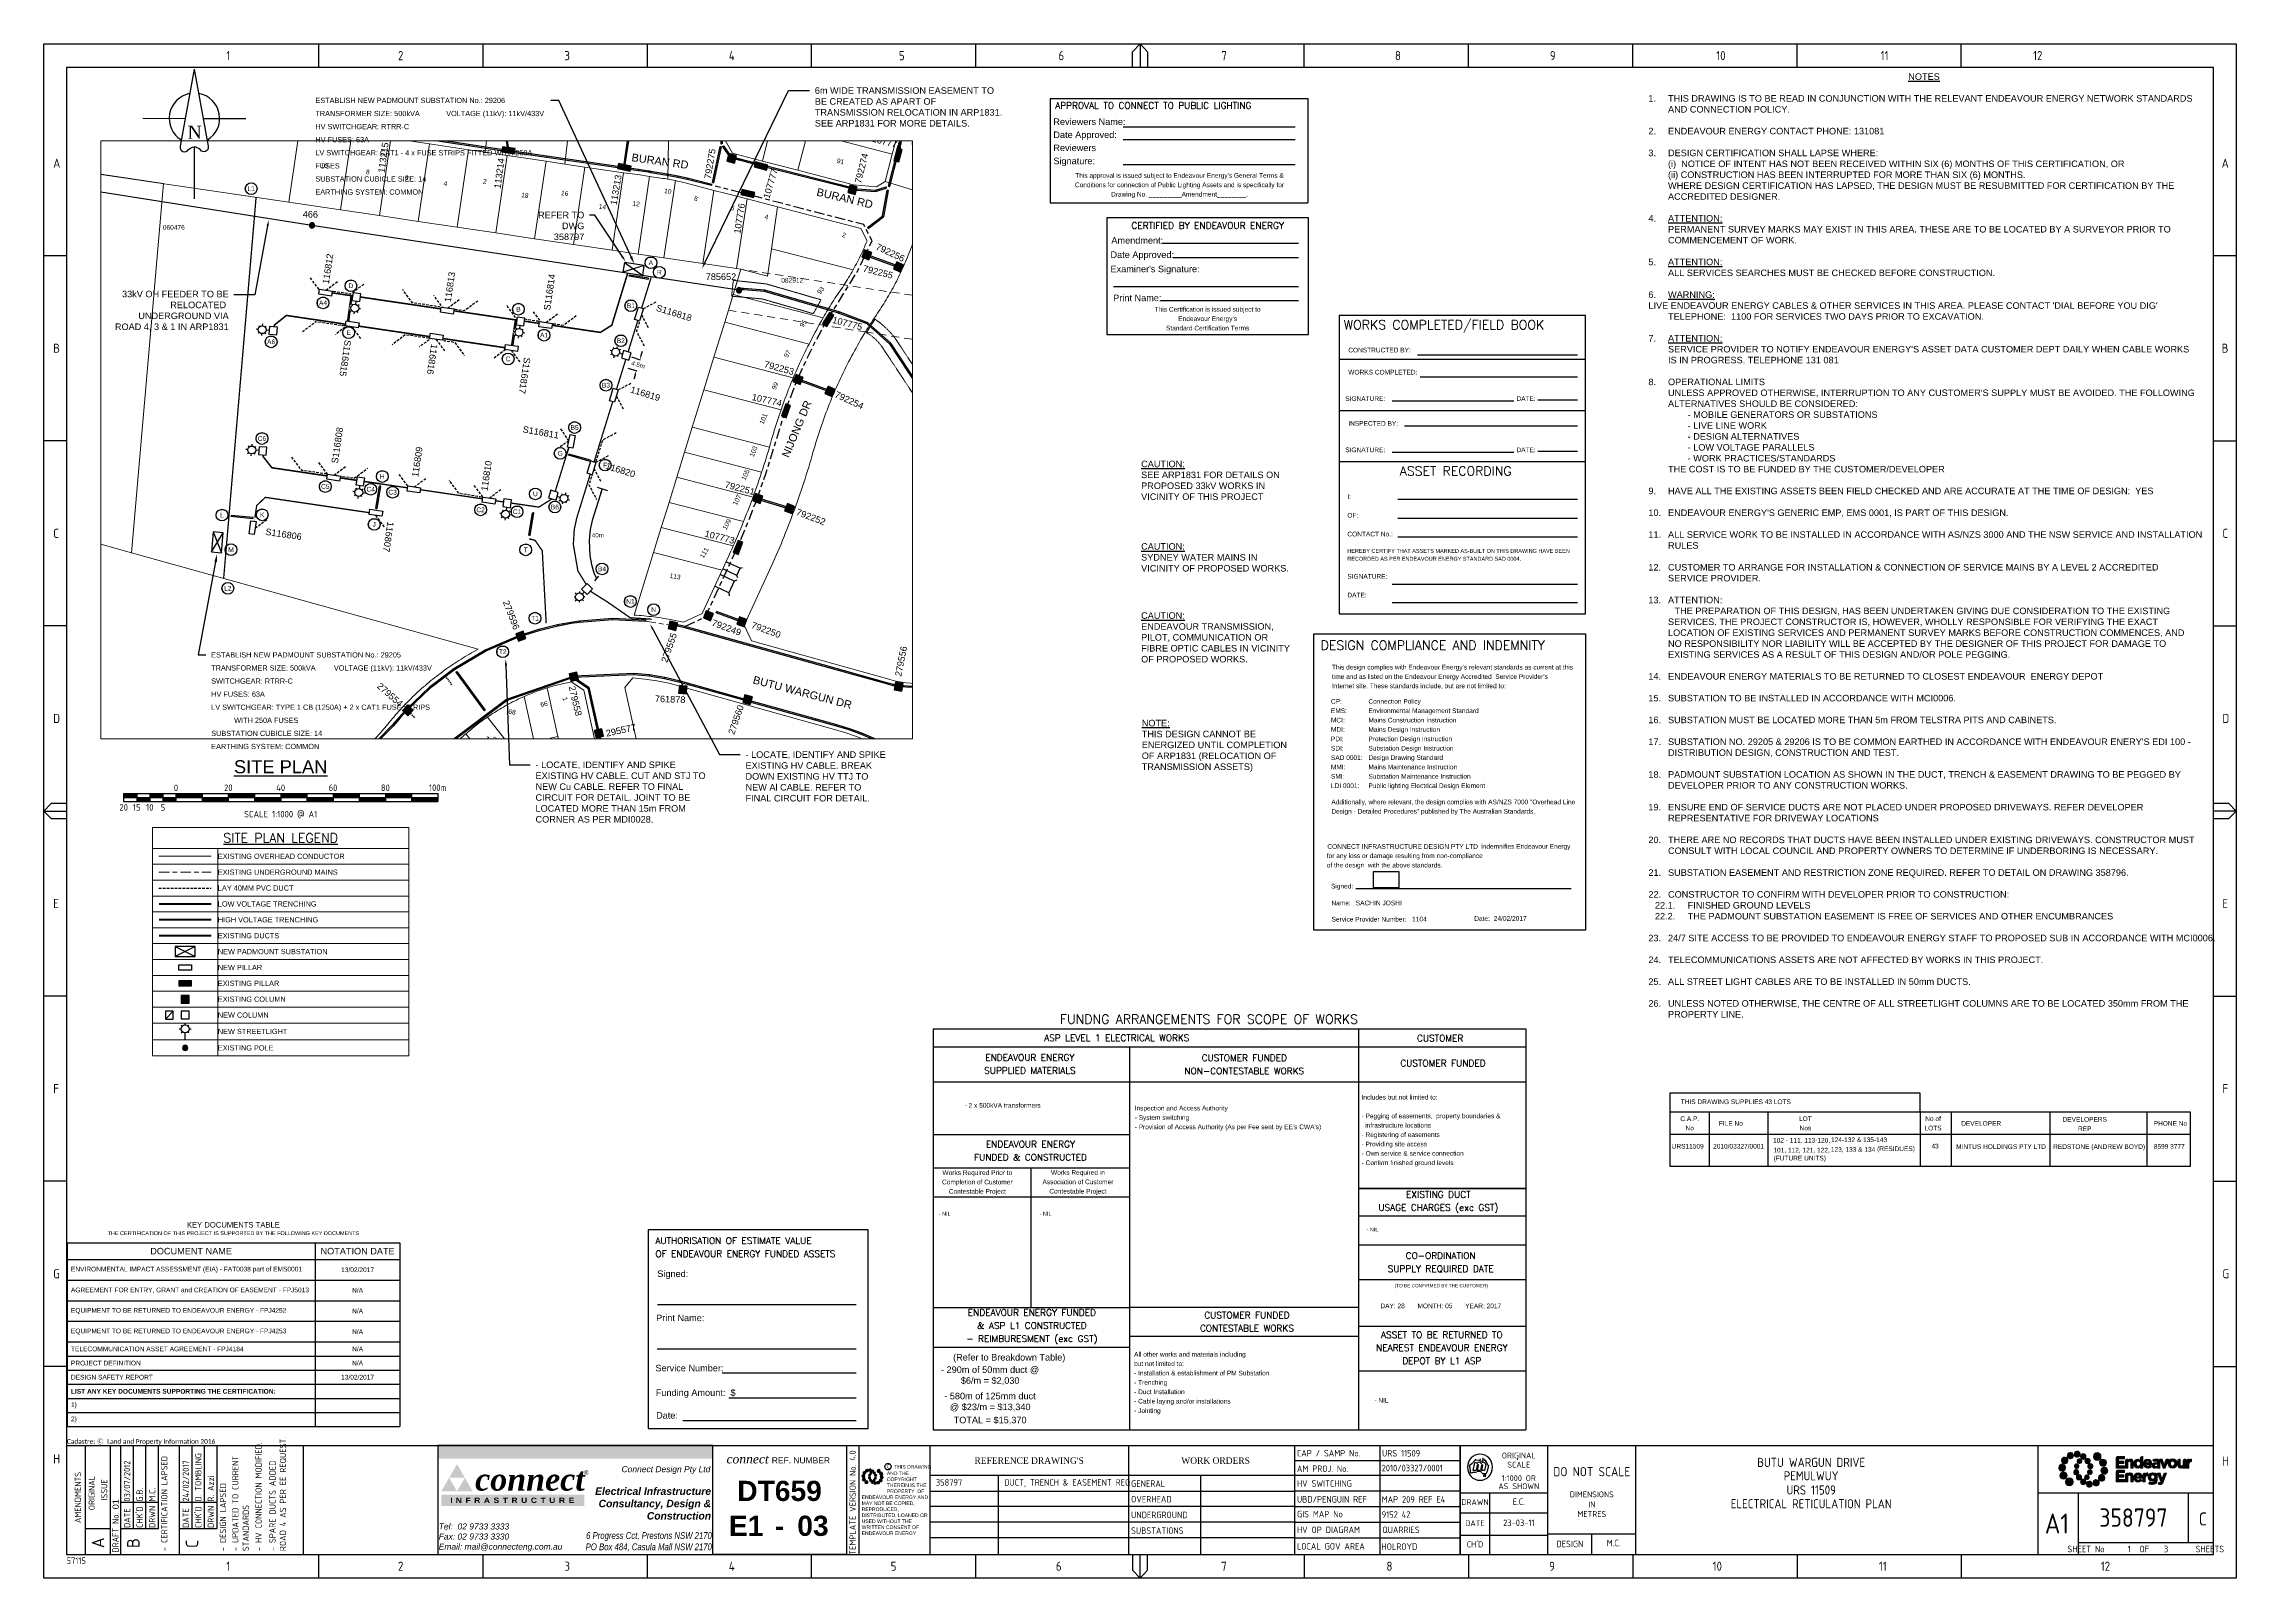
# Paper-space layout 'Sheet(1)' of a CAD drawing. Header units: metres, sheet in millimetres. Extents: x -29 to 809, y -2 to 585.
# The model-space entities are those that its viewports show. They can reach past a viewport. Long polylines and large blocks are cut down to what shows.
import ezdxf
from ezdxf import colors
from ezdxf.entities.mleader import LeaderData, LeaderLine
from ezdxf.enums import TextEntityAlignment as Align
from ezdxf.math import Vec2, Vec3

# ---------------------------------------------------------------- set-up
doc = ezdxf.new("R2010")
doc.units = ezdxf.units.M
for name, pattern in [('Cable Exist UG', [8.2, 4, -1.2, 1.8, -1.2]), ('Dash', [5, 3, -2]), ('DASHED', [0.75, 0.5, -0.25]), ('HIDDEN', [0.375, 0.25, -0.125]), ('HIDDEN2', [0.1875, 0.125, -0.0625]), ('IE Trench LV', [6.5, 5, -1.5])]:
    doc.linetypes.add(name, pattern=pattern)
doc.layers.get('0').update_dxf_attribs({"color": 6})
for name, color, linetype, lineweight in [('Cadastre Easements_SP_EXT', 9, 'Continuous', 5), ('Cadastre Land Parcels_SP_EXT', 9, 'Continuous', 5), ('Cadastre Other Property_SP_EXT', 9, 'HIDDEN', 5), ('Cadastre Roads_SP_EXT', 9, 'Continuous', 5)]:
    doc.layers.add(name, color=color, linetype=linetype, lineweight=lineweight)
for name, color, linetype in [('Duct_SP_EXT', 7, 'Continuous'), ('Equip_SL_EXT', 7, 'Continuous'), ('Equip_SP_SL_NEW', 2, 'Continuous'), ('Mains_LV_SL_EXT', 7, 'Continuous'), ('Notes', 7, 'Continuous'), ('Notes_SP_MISC', 7, 'Continuous'), ('OH_Details_SP_MISC', 7, 'Continuous'), ('Services_SP_NEW_UG', 2, 'Continuous'), ('Sub_SP_NEW', 2, 'Continuous'), ('SupportsOH_SP_TR_HV_LV_SL_EXT', 7, 'Continuous'), ('SupportsUG_SP_EXT', 7, 'Continuous'), ('SupportsUG_SP_LV_EXT', 7, 'Continuous'), ('SupportsUG_SP_LV_NEW', 2, 'Continuous'), ('SupportsUG_SP_LV_SL_EXT', 7, 'Continuous'), ('SupportsUG_SP_LV_SL_NEW', 2, 'Continuous'), ('Trench_SP_NEW', 2, 'Continuous'), ('UG_Details_SP_MISC', 7, 'Continuous')]:
    doc.layers.add(name, color=color, linetype=linetype)
for name, color, linetype, plot in [('Features_HIDE', 1, 'Continuous', False), ('UNKNOWN_FEATURES', 1, 'DASHED', False), ('Viewports', 6, 'Continuous', False)]:
    doc.layers.add(name, color=color, linetype=linetype, plot=plot)
doc.styles.add('ABlkR8pt', font='', dxfattribs={"height": 2.0202})
doc.styles.add('ANI10pt', font='ARIALNI.TTF', dxfattribs={"height": 2.5863})
doc.styles.add('AR07pt', font='arial.ttf', dxfattribs={"height": 1.7978})
doc.styles.add('AR09pt', font='arial.ttf', dxfattribs={"height": 2.3115})
doc.styles.add('ARB30pt', font='arialbd.ttf', dxfattribs={"height": 7.705})
doc.styles.add('ARBI11pt', font='arialbi.ttf', dxfattribs={"height": 2.8252})
doc.styles.add('ARI09pt', font='ariali.ttf', dxfattribs={"height": 2.3115})
doc.styles.add('ARIAL', font='arial.ttf', dxfattribs={"height": 2})
doc.styles.add('COLUMN_LABEL', font='arial.ttf')
doc.styles.add('Elec', font='romand__.ttf')
doc.styles.add('iecARIAL', font='arial.ttf', dxfattribs={"height": 2})
doc.styles.add('iecISOCP', font='isocp.shx')
doc.styles.add('iecNAME', font='times.ttf')
doc.styles.add('iecTimesNewRoman', font='times.ttf')
doc.styles.add('ISO3098B', font='ISO3098B.SHX')
doc.styles.add('POLE_LABEL', font='arial.ttf')
doc.styles.add('SL_LABEL', font='arial.ttf')
doc.styles.get("Standard").update_dxf_attribs({"font": 'arial.ttf'})
doc.styles.add('TNRBI36pt', font='timesbi.ttf', dxfattribs={"height": 8.601})
doc.styles.add('TNRI14pt', font='timesi.ttf', dxfattribs={"height": 3.4292})
doc.styles.get('ABlkR8pt').set_extended_font_data('Arial Black')
doc.linetypes.add('IE Trench HV', pattern='A,7,-0.2,["/",Standard,S=3,R=0,X=0.6,Y=-1.4],-2.5', length=9.7)
doc.dimstyles.get("Standard").update_dxf_attribs({"dimtxt": 0.18, "dimasz": 0.18, "dimexe": 0.18, "dimexo": 0.0625, "dimgap": 0.09, "dimtad": 0, "dimtih": 1, "dimtoh": 1, "dimdec": 4, "dimzin": 0, "dimdsep": 46, "dimtxsty": 'Standard', "dimcen": 0.09, "dimadec": 0, "dimazin": 0, "dimtfac": 1, "dimtdec": 4, "dimtofl": 0, "dimtmove": 0, "dimatfit": 3, "dimfxl": 1, "dimtolj": 1, "dimtzin": 0, "dimarcsym": 0})
picture_1 = doc.add_image_def('image1.jpg', size_in_pixel=(198, 127))

psp = doc.layouts.new('Sheet(1)')

# ---------------------------------------------------------------- texts
at = {"color": 7}
for s, p in [('THIS DRAWING SUPPLIES 43 LOTS', (617.74328, 180.19876)), ('FILE No', (615.84336, 171.94558)), ('DEVELOPER', (711.50945, 171.94558)), ('PHONE No', (783.79258, 171.9416)), ('102 - 111, 113-120,', (642.87942, 165.50384)), ('101, 112, 121, 122,', (642.87942, 161.72669)), ('(FUTURE UNITS)', (642.17366, 158.68157)), ('123, 133 & 134', (662.56214, 161.99174)), ('124-132 & 135-143', (664.83625, 165.69183)), ('(RESIDUES)', (678.95135, 162.25745)), ('MINTUS HOLDINGS PTY LTD', (719.0795, 163.05591)), ('REDSTONE (ANDREW BOYD)', (756.56614, 163.05591)), ('8599 3777', (783.36044, 163.1369))]:
    psp.add_text(s, height=1.79, dxfattribs=at).set_placement(p, align=Align.MIDDLE_CENTER)
at = {"color": 7, "char_height": 1.79, "attachment_point": 5, "line_spacing_factor": 1.2}
for s, insert in [('C.A.P.\\PNo', (600.12908, 171.94558)), ('LOT\\PNos', (644.32378, 171.94558)), ('No.of\\PLOTS', (693.10409, 171.94558)), ('DEVELOPERS\\PREP', (751.05852, 171.70986))]:
    psp.add_mtext(s, dxfattribs=dict(at, insert=insert))
at = {"color": 7, "flags": 4}
for tag, p, s in [('URS11509', (593.23954, 162.31892), 'URS9999'), ('2010/03327/0001', (609.07478, 162.31892), '99/01000')]:
    psp.add_attdef(tag, p, s, height=1.79, dxfattribs=at)
psp.add_attdef('43', text='36', height=1.79, dxfattribs=at).set_placement((693.87117, 163.26384), align=Align.MIDDLE_CENTER)
at = {"layer": 'Notes', "insert": (584.33682, 573.2871), "char_height": 2.5, "attachment_point": 1}
psp.add_mtext_dynamic_manual_height_columns("\\pi99.305;{\\LNOTES}\\P\\pi0;\\P\\pi-7.5,l7.5,t7.5;{\\C7;1.^ITHIS DRAWING IS TO BE READ IN CONJUNCTION WITH THE RELEVANT ENDEAVOUR ENERGY NETWORK STANDARDS AND CONNECTION POLICY.}\\P\\pi0,t17.5;\\P\\pi-7.5,t7.5;2.^IENDEAVOUR ENERGY CONTACT PHONE: 131081\\P\\pi0,t17.5;\\P\\pi-7.5,t7.5;3.^IDESIGN CERTIFICATION SHALL LAPSE WHERE:\\P\\pi0,t17.5;(i)  NOTICE OF INTENT HAS NOT BEEN RECEIVED WITHIN SIX (6) MONTHS OF THIS CERTIFICATION, OR\\P(ii) CONSTRUCTION HAS BEEN INTERRUPTED FOR MORE THAN SIX (6) MONTHS.\\PWHERE DESIGN CERTIFICATION HAS LAPSED, THE DESIGN MUST BE RESUBMITTED FOR CERTIFICATION BY THE ACCREDITED DESIGNER.\\P\\P\\pi-7.5,t7.5;4.^I{\\LATTENTION:}\\P\\pi0,t17.5;PERMANENT SURVEY MARKS MAY EXIST IN THIS AREA. THESE ARE TO BE LOCATED BY A SURVEYOR PRIOR TO COMMENCEMENT OF WORK.\\P\\pl0,tz;\\P\\pi-7.5,l7.5,t7.5;5.^I{\\LATTENTION:}\\P\\pi0,t17.5;ALL SERVICES SEARCHES MUST BE CHECKED BEFORE CONSTRUCTION.\\P\\pi-7.5,tz;\\P\\pt7.5;6.^I{\\LWARNING:\\P\\pi0,t17.5;}LIVE ENDEAVOUR ENERGY CABLES & OTHER SERVICES IN THIS AREA. PLEASE CONTACT 'DIAL BEFORE YOU DIG' TELEPHONE:  1100 FOR SERVICES TWO DAYS PRIOR TO EXCAVATION.\\P\\pl0,tz;\\P\\pi-7.5,l7.5,t7.5;7.^I{\\LATTENTION:\\P}^ISERVICE PROVIDER TO NOTIFY ENDEAVOUR ENERGY'S ASSET DATA CUSTOMER DEPT DAILY WHEN CABLE WORKS IS IN PROGRESS. TELEPHONE 131 081\\P\\pi0,l0,tz;\\P\\pi-7.5,l7.5,t7.5;8.^IOPERATIONAL LIMITS\\P^IUNLESS APPROVED OTHERWISE, INTERRUPTION TO ANY CUSTOMER'S SUPPLY MUST BE AVOIDED. THE FOLLOWING ALTERNATIVES SHOULD BE CONSIDERED:\\P\\pi-15,l15,t15;^I- MOBILE GENERATORS OR SUBSTATIONS\\P\\pt7.5,15;^I^I- LIVE LINE WORK\\P^I^I- DESIGN ALTERNATIVES\\P^I^I- LOW VOLTAGE PARALLELS\\P^I^I- WORK PRACTICES/STANDARDS\\P^ITHE COST IS TO BE FUNDED BY THE CUSTOMER/DEVELOPER\\P\\pi0,l0,tz;\\P\\pi-7.5,l7.5,t7.5;9.^IHAVE ALL THE EXISTING ASSETS BEEN FIELD CHECKED AND ARE ACCURATE AT THE TIME OF DESIGN:  YES  \\P\\pi0,l0,tz;\\P\\pi-7.5,l7.5,t7.5;10.^IENDEAVOUR ENERGY'S GENERIC EMP, EMS 0001, IS PART OF THIS DESIGN.\\P\\pi0,l0,tz;\\P\\pi-7.5,l7.5,t7.5;11.^IALL SERVICE WORK TO BE INSTALLED IN ACCORDANCE WITH AS/NZS 3000 AND THE NSW SERVICE AND INSTALLATION RULES\\P\\pi0,l0,tz;\\P\\pi-7.5,l7.5,t7.5;12.^ICUSTOMER TO ARRANGE FOR INSTALLATION & CONNECTION OF SERVICE MAINS BY A LEVEL 2 ACCREDITED SERVICE PROVIDER.\\P\\pi0,l0,tz;\\P\\pi-7.5,l7.5,t7.5;13.^IATTENTION:\\P\\ptz;^ITHE PREPARATION OF THIS DESIGN, HAS BEEN UNDERTAKEN GIVING DUE CONSIDERATION TO THE EXISTING SERVICES. THE PROJECT CONSTRUCTOR IS, HOWEVER, WHOLLY RESPONSIBLE FOR VERIFYING THE EXACT LOCATION OF EXISTING SERVICES AND PERMANENT SURVEY MARKS BEFORE CONSTRUCTION COMMENCES, AND NO RESPONSIBILITY NOR LIABILITY WILL BE ACCEPTED BY THE DESIGNER OF THIS PROJECT FOR DAMAGE TO EXISTING SERVICES AS A RESULT OF THIS DESIGN AND/OR POLE PEGGING.\\P\\pi0,l0;\\P\\pi-7.5,l7.5,t7.5;14.^IENDEAVOUR ENERGY MATERIALS TO BE RETURNED TO CLOSEST ENDEAVOUR  ENERGY DEPOT\\P\\pi0,l0,tz;\\P\\pi-7.5,l7.5,t7.5;15.^ISUBSTATION TO BE INSTALLED IN ACCORDANCE WITH MCI0006.\\P\\pi0,l0,tz;\\P\\pi-7.5,l7.5,t7.5;16.^ISUBSTATION MUST BE LOCATED MORE THAN 5m FROM TELSTRA PITS AND CABINETS.\\P\\pi0,l0,tz;\\P\\pi-7.5,l7.5,t7.5;17.^ISUBSTATION NO. 29205 & 29206 IS TO BE COMMON EARTHED IN ACCORDANCE WITH ENDEAVOUR ENERY'S EDI 100 - DISTRIBUTION DESIGN, CONSTRUCTION AND TEST.\\P\\pi0,l0,tz;\\P\\pi-7.5,l7.5,t7.5;18.^IPADMOUNT SUBSTATION LOCATION AS SHOWN IN THE DUCT, TRENCH & EASEMENT DRAWING TO BE PEGGED BY DEVELOPER PRIOR TO ANY CONSTRUCTION WORKS.\\P\\pi0,l0,tz;\\P\\pi-7.5,l7.5,t7.5;19.^IENSURE END OF SERVICE DUCTS ARE NOT PLACED UNDER PROPOSED DRIVEWAYS. REFER DEVELOPER REPRESENTATIVE FOR DRIVEWAY LOCATIONS\\P\\pi0,l0,tz;\\P\\pi-7.5,l7.5,t7.5;20.^ITHERE ARE NO RECORDS THAT DUCTS HAVE BEEN INSTALLED UNDER EXISTING DRIVEWAYS. CONSTRUCTOR MUST CONSULT WITH LOCAL COUNCIL AND PROPERTY OWNERS TO DETERMINE IF UNDERBORING IS NECESSARY.\\P\\pi0,l0,tz;\\P\\pi-7.5,l7.5,t7.5;21.^ISUBSTATION EASEMENT AND RESTRICTION ZONE REQUIRED. REFER TO DETAIL ON DRAWING 358796.\\P\\pi0,l0,tz;\\P\\pi-7.5,l7.5,t7.5;22.^ICONSTRUCTOR TO CONFIRM WITH DEVELOPER PRIOR TO CONSTRUCTION:\\P\\pi-12.5,l15,t15;22.1.^IFINISHED GROUND LEVELS\\P22.2.^ITHE PADMOUNT SUBSTATION EASEMENT IS FREE OF SERVICES AND OTHER ENCUMBRANCES\\P\\pi0,l0,tz;\\P\\pi-7.5,l7.5,t7.5;23.^I24/7 SITE ACCESS TO BE PROVIDED TO ENDEAVOUR ENERGY STAFF TO PROPOSED SUB IN ACCORDANCE WITH MCI0006.\\P\\pi0,l0,tz;\\P\\pi-7.5,l7.5,t7.5;24.^ITELECOMMUNICATIONS ASSETS ARE NOT AFFECTED BY WORKS IN THIS PROJECT.\\P\\pi0,l0,tz;\\P\\pi-7.5,l7.5,t7.5;25.^IALL STREET LIGHT CABLES ARE TO BE INSTALLED IN 50mm DUCTS.\\P\\pi0,l0,tz;\\P\\pi-7.5,l7.5,t7.5;26.^IUNLESS NOTED OTHERWISE, THE CENTRE OF ALL STREETLIGHT COLUMNS ARE TO BE LOCATED 350mm FROM THE PROPERTY LINE.", width=210.1922592, gutter_width=0, heights=[495.05963], dxfattribs=at)
at = {"layer": 'Notes', "insert": (182.91897, 396.73543), "char_height": 1.7, "attachment_point": 5}
psp.add_mtext('\\A1;40m', dxfattribs=at)
at = {"layer": 'Notes', "insert": (61.7248, 310.75963), "char_height": 2, "attachment_point": 2, "style": 'iecARIAL'}
psp.add_mtext_dynamic_manual_height_columns('{\\H2.5x;\\LSITE PLAN}', width=35.1598363, gutter_width=9, heights=[0], dxfattribs=at)
at = {"layer": 'Notes', "color": 1, "lineweight": -3, "insert": (43.65414, 134.23036), "char_height": 3, "width": 127.2933282, "attachment_point": 2}
psp.add_mtext('{\\H0.6962x;\\C7;KEY DOCUMENTS TABLE\\P\\H0.716x;THE CERTIFICATION OF THIS PROJECT IS SUPPORTED BY THE FOLLOWING KEY DOCUMENTS}', dxfattribs=at)

msp = doc.modelspace()

# ---------------------------------------------------------------- texts
at = {"layer": 'Cadastre Land Parcels_SP_EXT'}
for s, rotation, p in [('10', 351.97222, (308300.58, 6256429.16)), ('91', 346.79446, (308497.77, 6256430.89)), ('8', 351.97082, (308317.89, 6256426.59)), ('6', 351.97082, (308332.72, 6256424.39)), ('4', 351.97082, (308347.55, 6256422.19)), ('2', 351.96957, (308362.6, 6256422.98)), ('16', 351.97206, (308392.42, 6256418.55)), ('10', 351.97877, (308431.83, 6256419.34)), ('18', 351.97082, (308377.2, 6256417.79)), ('14', 351.96722, (308406.86, 6256413.39)), ('12', 352.73939, (308419.74, 6256414.53)), ('8', 346.79014, (308443.17, 6256416.5)), ('6', 346.79411, (308457.16, 6256412.87)), ('4', 346.79088, (308470.16, 6256409.5)), ('2', 346.7742, (308499.74, 6256402.6)), ('93', 51.54039, (308491.6, 6256380.48)), ('95', 55.38589, (308485.03, 6256367.8)), ('97', 59.52142, (308479.07, 6256356.2)), ('99', 63.66459, (308474.49, 6256343.98)), ('101', 67.57791, (308469.89, 6256330.78)), ('103', 68.05487, (308466.1, 6256318.33)), ('105', 65.95938, (308462.95, 6256309.39)), ('107', 63.66459, (308459.67, 6256299.77)), ('109', 61.36906, (308455.67, 6256290.43)), ('111', 59.52142, (308446.96, 6256279.57)), ('113', 350.45323, (308433.91, 6256272.26)), ('68', 349.39614, (308372.28, 6256220.41)), ('66', 9.54677, (308384.79, 6256222.94)), ('1', 283.66959, (308393.06, 6256226.44)), ('70', 31.41225, (308366.05, 6256208.78))]:
    msp.add_text(s, height=1.8, rotation=rotation, dxfattribs=at).set_placement(p)
at = {"layer": 'Cadastre Other Property_SP_EXT'}
for s, p in [('060476', (308240.37, 6256405.31)), ('082912', (308476.68, 6256385.07))]:
    msp.add_text(s, height=1.8, dxfattribs=at).set_placement(p)
at = {"layer": 'Cadastre Roads_SP_EXT'}
for s, height, rotation, p in [('NIJONG DR', 1.8, 285.83975, (308524.2, 6256446.27)), ('BURAN RD', 3, 352.12735, (308419.32, 6256431.53)), ('BURAN RD', 3, 346.79446, (308489.95, 6256418.39)), ('NIJONG DR', 3, 67.43912, (308479.53, 6256317.95)), ('BUTU WARGUN DR', 3, 345.3722, (308465.6, 6256231.95))]:
    msp.add_text(s, height=height, rotation=rotation, dxfattribs=at).set_placement(p)

# ---------------------------------------------------------------- blocks, each defined once
blk = doc.blocks.new('NorthPnt 11(NP11)')
for p, q in [((-19.7, 0.02), (-3.49, 0)), ((3.32, 0), (19.7, -0.02)), ((-0.08, -10.94), (-0.08, -30.8))]:
    blk.add_line(p, q)
for points in [[(-0.08, 18.81), (-5.43, -10.68, 0.877048), (-2.29, -11.9, -0.1543), (-0.08, -10.94, 0.090511)], [(-0.08, 18.81), (5.26, -10.68, -0.877048), (2.13, -11.9, 0.1543), (-0.08, -10.94, -0.090511)]]:
    blk.add_lwpolyline(points, format="xyb")
for start, end in [(100.5988, 238.86433), (300.09942, 80.43745)]:
    blk.add_arc((0, 0), 9.64, start, end)
at = {"color": 7, "style": 'iecNAME'}
blk.add_text('N', height=5.02, dxfattribs=at).set_placement((-2.62, -7.82))
blk = doc.blocks.new('EE_LOGO_SMALL')
at = {"layer": 'Notes'}
h = blk.add_hatch(color=256, dxfattribs=at)
edge = h.paths.add_edge_path()
edge.add_spline(control_points=[(-8.4, 2), (-9.2, 2), (-9.8, 1.4), (-9.8, 0.7), (-9.9, -0.1), (-9.3, -0.7), (-8.6, -0.8), (-7.8, -0.8), (-7.2, -0.2), (-7.1, 0.5), (-7.1, 1.3), (-7.7, 1.9), (-8.4, 2)], knot_values=[0, 0, 0, 0, 1, 1, 1, 2, 2, 2, 3, 3, 3, 4, 4, 4, 4], degree=3, periodic=0)
h = blk.add_hatch(color=256, dxfattribs=at)
edge = h.paths.add_edge_path()
edge.add_spline(control_points=[(-6.8, 4.5), (-7.4, 4.8), (-8.2, 4.6), (-8.6, 4), (-8.9, 3.4), (-8.7, 2.6), (-8.1, 2.2), (-7.5, 1.9), (-6.7, 2.1), (-6.3, 2.7), (-6, 3.3), (-6.2, 4.1), (-6.8, 4.5)], knot_values=[0, 0, 0, 0, 1, 1, 1, 2, 2, 2, 3, 3, 3, 4, 4, 4, 4], degree=3, periodic=0)
h = blk.add_hatch(color=256, dxfattribs=at)
edge = h.paths.add_edge_path()
edge.add_spline(control_points=[(-4.2, 5.9), (-4.6, 6.5), (-5.3, 6.6), (-5.9, 6.3), (-6.4, 5.9), (-6.6, 5.1), (-6.2, 4.6), (-5.9, 4), (-5.1, 3.8), (-4.6, 4.2), (-4, 4.6), (-3.8, 5.3), (-4.2, 5.9)], knot_values=[0, 0, 0, 0, 1, 1, 1, 2, 2, 2, 3, 3, 3, 4, 4, 4, 4], degree=3, periodic=0)
h = blk.add_hatch(color=256, dxfattribs=at)
edge = h.paths.add_edge_path()
edge.add_spline(control_points=[(-1.3, 5.9), (-1.4, 6.5), (-2, 7), (-2.6, 6.9), (-3.3, 6.9), (-3.7, 6.3), (-3.7, 5.6), (-3.6, 5), (-3, 4.5), (-2.4, 4.6), (-1.7, 4.7), (-1.3, 5.2), (-1.3, 5.9)], knot_values=[0, 0, 0, 0, 1, 1, 1, 2, 2, 2, 3, 3, 3, 4, 4, 4, 4], degree=3, periodic=0)
h = blk.add_hatch(color=256, dxfattribs=at)
edge = h.paths.add_edge_path()
edge.add_spline(control_points=[(-2.5, 2.1), (-3, 2.2), (-3.5, 1.9), (-3.6, 1.3), (-3.7, 0.8), (-3.4, 0.3), (-2.9, 0.2), (-2.4, 0.1), (-1.9, 0.4), (-1.8, 0.9), (-1.7, 1.5), (-2, 2), (-2.5, 2.1)], knot_values=[0, 0, 0, 0, 1, 1, 1, 2, 2, 2, 3, 3, 3, 4, 4, 4, 4], degree=3, periodic=0)
h = blk.add_hatch(color=256, dxfattribs=at)
edge = h.paths.add_edge_path()
edge.add_spline(control_points=[(1, 4.9), (1, 4.3), (0.5, 3.8), (-0.1, 3.8), (-0.7, 3.8), (-1.2, 4.3), (-1.2, 4.9), (-1.2, 5.5), (-0.7, 6), (-0.1, 6), (0.5, 6), (1, 5.5), (1, 4.9)], knot_values=[0, 0, 0, 0, 1, 1, 1, 2, 2, 2, 3, 3, 3, 4, 4, 4, 4], degree=3, periodic=0)
edge = h.paths.add_edge_path()
edge.add_spline(control_points=[(-1.4, 4), (-1.9, 4.1), (-2.4, 3.8), (-2.5, 3.3), (-2.6, 2.7), (-2.3, 2.2), (-1.8, 2.1), (-1.3, 2), (-0.7, 2.3), (-0.6, 2.9), (-0.5, 3.4), (-0.9, 3.9), (-1.4, 4)], knot_values=[0, 0, 0, 0, 1, 1, 1, 2, 2, 2, 3, 3, 3, 4, 4, 4, 4], degree=3, periodic=0)
h = blk.add_hatch(color=256, dxfattribs=at)
edge = h.paths.add_edge_path()
edge.add_spline(control_points=[(2.3, 2.4), (2.8, 2.8), (2.8, 3.4), (2.4, 3.9), (2, 4.3), (1.4, 4.3), (0.9, 3.9), (0.5, 3.6), (0.5, 2.9), (0.9, 2.5), (1.2, 2), (1.9, 2), (2.3, 2.4)], knot_values=[0, 0, 0, 0, 1, 1, 1, 2, 2, 2, 3, 3, 3, 4, 4, 4, 4], degree=3, periodic=0)
edge = h.paths.add_edge_path()
edge.add_spline(control_points=[(1, 4.9), (1, 4.3), (0.5, 3.8), (-0.1, 3.8), (-0.7, 3.8), (-1.2, 4.3), (-1.2, 4.9), (-1.2, 5.5), (-0.7, 6), (-0.1, 6), (0.5, 6), (1, 5.5), (1, 4.9)], knot_values=[0, 0, 0, 0, 1, 1, 1, 2, 2, 2, 3, 3, 3, 4, 4, 4, 4], degree=3, periodic=0)
h = blk.add_hatch(color=256, dxfattribs=at)
edge = h.paths.add_edge_path()
edge.add_spline(control_points=[(1, 4.9), (1, 4.3), (0.5, 3.8), (-0.1, 3.8), (-0.7, 3.8), (-1.2, 4.3), (-1.2, 4.9), (-1.2, 5.5), (-0.7, 6), (-0.1, 6), (0.5, 6), (1, 5.5), (1, 4.9)], knot_values=[0, 0, 0, 0, 1, 1, 1, 2, 2, 2, 3, 3, 3, 4, 4, 4, 4], degree=3, periodic=0)
edge = h.paths.add_edge_path(flags=16)
edge.add_spline(control_points=[(1, 4.9), (1, 4.3), (0.5, 3.8), (-0.1, 3.8), (-0.7, 3.8), (-1.2, 4.3), (-1.2, 4.9), (-1.2, 5.5), (-0.7, 6), (-0.1, 6), (0.5, 6), (1, 5.5), (1, 4.9)], knot_values=[0, 0, 0, 0, 1, 1, 1, 2, 2, 2, 3, 3, 3, 4, 4, 4, 4], degree=3, periodic=0)
h = blk.add_hatch(color=256, dxfattribs=at)
edge = h.paths.add_edge_path()
edge.add_spline(control_points=[(3, 0.2), (3.5, 0.3), (3.8, 0.9), (3.7, 1.4), (3.6, 1.9), (3, 2.3), (2.5, 2.1), (1.9, 2), (1.6, 1.4), (1.8, 0.9), (1.9, 0.4), (2.5, 0.1), (3, 0.2)], knot_values=[0, 0, 0, 0, 1, 1, 1, 2, 2, 2, 3, 3, 3, 4, 4, 4, 4], degree=3, periodic=0)
h = blk.add_hatch(color=256, dxfattribs=at)
edge = h.paths.add_edge_path()
edge.add_spline(control_points=[(7, 4.9), (7, 4), (6.3, 3.4), (5.5, 3.4), (4.6, 3.4), (4, 4), (4, 4.9), (4, 5.7), (4.6, 6.4), (5.5, 6.4), (6.3, 6.4), (7, 5.7), (7, 4.9)], knot_values=[0, 0, 0, 0, 1, 1, 1, 2, 2, 2, 3, 3, 3, 4, 4, 4, 4], degree=3, periodic=0)
h = blk.add_hatch(color=256, dxfattribs=at)
edge = h.paths.add_edge_path()
edge.add_spline(control_points=[(8.4, 1.1), (9.1, 1.5), (9.4, 2.3), (9.1, 3), (8.8, 3.7), (7.9, 4.1), (7.2, 3.8), (6.5, 3.4), (6.2, 2.6), (6.5, 1.9), (6.8, 1.2), (7.7, 0.8), (8.4, 1.1)], knot_values=[0, 0, 0, 0, 1, 1, 1, 2, 2, 2, 3, 3, 3, 4, 4, 4, 4], degree=3, periodic=0)
h = blk.add_hatch(color=256, dxfattribs=at)
edge = h.paths.add_edge_path()
edge.add_spline(control_points=[(8.3, -1.9), (9, -1.9), (9.7, -1.4), (9.7, -0.6), (9.7, 0.1), (9.2, 0.8), (8.4, 0.8), (7.7, 0.8), (7, 0.3), (7, -0.5), (6.9, -1.2), (7.5, -1.9), (8.3, -1.9)], knot_values=[0, 0, 0, 0, 1, 1, 1, 2, 2, 2, 3, 3, 3, 4, 4, 4, 4], degree=3, periodic=0)
h = blk.add_hatch(color=256, dxfattribs=at)
edge = h.paths.add_edge_path()
edge.add_spline(control_points=[(-8.5, -1.1), (-9.2, -1.4), (-9.6, -2.3), (-9.3, -3), (-8.9, -3.7), (-8.1, -4), (-7.4, -3.7), (-6.7, -3.4), (-6.3, -2.5), (-6.6, -1.8), (-7, -1.1), (-7.8, -0.8), (-8.5, -1.1)], knot_values=[0, 0, 0, 0, 1, 1, 1, 2, 2, 2, 3, 3, 3, 4, 4, 4, 4], degree=3, periodic=0)
h = blk.add_hatch(color=256, dxfattribs=at)
edge = h.paths.add_edge_path()
edge.add_spline(control_points=[(-7.1, -4.8), (-7.1, -4), (-6.5, -3.3), (-5.6, -3.3), (-4.8, -3.3), (-4.1, -4), (-4.1, -4.8), (-4.1, -5.7), (-4.8, -6.3), (-5.6, -6.3), (-6.5, -6.3), (-7.1, -5.7), (-7.1, -4.8)], knot_values=[0, 0, 0, 0, 1, 1, 1, 2, 2, 2, 3, 3, 3, 4, 4, 4, 4], degree=3, periodic=0)
h = blk.add_hatch(color=256, dxfattribs=at)
edge = h.paths.add_edge_path()
edge.add_spline(control_points=[(-3.1, -0.2), (-3.7, -0.3), (-4, -0.8), (-3.8, -1.4), (-3.7, -1.9), (-3.2, -2.2), (-2.6, -2.1), (-2.1, -1.9), (-1.8, -1.4), (-1.9, -0.9), (-2.1, -0.3), (-2.6, 0), (-3.1, -0.2)], knot_values=[0, 0, 0, 0, 1, 1, 1, 2, 2, 2, 3, 3, 3, 4, 4, 4, 4], degree=3, periodic=0)
h = blk.add_hatch(color=256, dxfattribs=at)
edge = h.paths.add_edge_path()
edge.add_spline(control_points=[(-2.5, -2.3), (-2.9, -2.7), (-3, -3.4), (-2.6, -3.8), (-2.2, -4.2), (-1.5, -4.3), (-1.1, -3.9), (-0.7, -3.5), (-0.6, -2.8), (-1, -2.4), (-1.4, -2), (-2, -1.9), (-2.5, -2.3)], knot_values=[0, 0, 0, 0, 1, 1, 1, 2, 2, 2, 3, 3, 3, 4, 4, 4, 4], degree=3, periodic=0)
h = blk.add_hatch(color=256, dxfattribs=at)
edge = h.paths.add_edge_path()
edge.add_spline(control_points=[(-1.2, -4.8), (-1.2, -4.2), (-0.7, -3.7), (-0.1, -3.7), (0.5, -3.7), (1, -4.2), (1, -4.8), (1, -5.4), (0.5, -5.9), (-0.1, -5.9), (-0.7, -5.9), (-1.2, -5.4), (-1.2, -4.8)], knot_values=[0, 0, 0, 0, 1, 1, 1, 2, 2, 2, 3, 3, 3, 4, 4, 4, 4], degree=3, periodic=0)
h = blk.add_hatch(color=256, dxfattribs=at)
edge = h.paths.add_edge_path()
edge.add_spline(control_points=[(1.2, -3.9), (1.7, -4.1), (2.2, -3.7), (2.3, -3.2), (2.5, -2.7), (2.1, -2.2), (1.6, -2.1), (1.1, -2), (0.6, -2.3), (0.5, -2.8), (0.4, -3.3), (0.7, -3.8), (1.2, -3.9)], knot_values=[0, 0, 0, 0, 1, 1, 1, 2, 2, 2, 3, 3, 3, 4, 4, 4, 4], degree=3, periodic=0)
h = blk.add_hatch(color=256, dxfattribs=at)
edge = h.paths.add_edge_path()
edge.add_spline(control_points=[(1.2, -5.8), (1.3, -6.5), (1.8, -6.9), (2.5, -6.9), (3.1, -6.8), (3.6, -6.2), (3.5, -5.6), (3.4, -5), (2.9, -4.5), (2.2, -4.6), (1.6, -4.6), (1.1, -5.2), (1.2, -5.8)], knot_values=[0, 0, 0, 0, 1, 1, 1, 2, 2, 2, 3, 3, 3, 4, 4, 4, 4], degree=3, periodic=0)
h = blk.add_hatch(color=256, dxfattribs=at)
edge = h.paths.add_edge_path()
edge.add_spline(control_points=[(2.4, -2), (2.9, -2.1), (3.4, -1.8), (3.5, -1.3), (3.6, -0.8), (3.3, -0.3), (2.8, -0.2), (2.2, -0.1), (1.7, -0.4), (1.6, -0.9), (1.5, -1.4), (1.8, -1.9), (2.4, -2)], knot_values=[0, 0, 0, 0, 1, 1, 1, 2, 2, 2, 3, 3, 3, 4, 4, 4, 4], degree=3, periodic=0)
h = blk.add_hatch(color=256, dxfattribs=at)
edge = h.paths.add_edge_path()
edge.add_spline(control_points=[(4, -5.8), (4.4, -6.4), (5.2, -6.6), (5.7, -6.2), (6.3, -5.8), (6.5, -5.1), (6.1, -4.5), (5.7, -4), (5, -3.8), (4.4, -4.2), (3.8, -4.5), (3.7, -5.3), (4, -5.8)], knot_values=[0, 0, 0, 0, 1, 1, 1, 2, 2, 2, 3, 3, 3, 4, 4, 4, 4], degree=3, periodic=0)
h = blk.add_hatch(color=256, dxfattribs=at)
edge = h.paths.add_edge_path()
edge.add_spline(control_points=[(6.7, -4.4), (7.3, -4.8), (8.1, -4.6), (8.4, -4), (8.8, -3.3), (8.6, -2.6), (8, -2.2), (7.3, -1.8), (6.6, -2.1), (6.2, -2.7), (5.8, -3.3), (6, -4.1), (6.7, -4.4)], knot_values=[0, 0, 0, 0, 1, 1, 1, 2, 2, 2, 3, 3, 3, 4, 4, 4, 4], degree=3, periodic=0)
at = {"layer": 'Notes', "lineweight": 0}
for points in [[(1.8, 2.1), (1.8, 2.1)], [(-2, -2.1), (-2, -2.1)]]:
    blk.add_lwpolyline(points, dxfattribs=at)
for points in [[(-8.4, 2), (-9.2, 2), (-9.8, 1.4), (-9.8, 0.7), (-9.9, -0.1), (-9.3, -0.7), (-8.6, -0.8), (-7.8, -0.8), (-7.2, -0.2), (-7.1, 0.5), (-7.1, 1.3), (-7.7, 1.9), (-8.4, 2)], [(-6.8, 4.5), (-7.4, 4.8), (-8.2, 4.6), (-8.6, 4), (-8.9, 3.4), (-8.7, 2.6), (-8.1, 2.2), (-7.5, 1.9), (-6.7, 2.1), (-6.3, 2.7), (-6, 3.3), (-6.2, 4.1), (-6.8, 4.5)], [(-4.2, 5.9), (-4.6, 6.5), (-5.3, 6.6), (-5.9, 6.3), (-6.4, 5.9), (-6.6, 5.1), (-6.2, 4.6), (-5.9, 4), (-5.1, 3.8), (-4.6, 4.2), (-4, 4.6), (-3.8, 5.3), (-4.2, 5.9)], [(-1.3, 5.9), (-1.4, 6.5), (-2, 7), (-2.6, 6.9), (-3.3, 6.9), (-3.7, 6.3), (-3.7, 5.6), (-3.6, 5), (-3, 4.5), (-2.4, 4.6), (-1.7, 4.7), (-1.3, 5.2), (-1.3, 5.9)], [(-2.5, 2.1), (-3, 2.2), (-3.5, 1.9), (-3.6, 1.3), (-3.7, 0.8), (-3.4, 0.3), (-2.9, 0.2), (-2.4, 0.1), (-1.9, 0.4), (-1.8, 0.9), (-1.7, 1.5), (-2, 2), (-2.5, 2.1)], [(-1.4, 4), (-1.9, 4.1), (-2.4, 3.8), (-2.5, 3.3), (-2.6, 2.7), (-2.3, 2.2), (-1.8, 2.1), (-1.3, 2), (-0.7, 2.3), (-0.6, 2.9), (-0.5, 3.4), (-0.9, 3.9), (-1.4, 4)], [(1, 4.9), (1, 4.3), (0.5, 3.8), (-0.1, 3.8), (-0.7, 3.8), (-1.2, 4.3), (-1.2, 4.9), (-1.2, 5.5), (-0.7, 6), (-0.1, 6), (0.5, 6), (1, 5.5), (1, 4.9)], [(1, 4.9), (1, 4.3), (0.5, 3.8), (-0.1, 3.8), (-0.7, 3.8), (-1.2, 4.3), (-1.2, 4.9), (-1.2, 5.5), (-0.7, 6), (-0.1, 6), (0.5, 6), (1, 5.5), (1, 4.9)], [(2.3, 2.4), (2.8, 2.8), (2.8, 3.4), (2.4, 3.9), (2, 4.3), (1.4, 4.3), (0.9, 3.9), (0.5, 3.6), (0.5, 2.9), (0.9, 2.5), (1.2, 2), (1.9, 2), (2.3, 2.4)], [(3, 0.2), (3.5, 0.3), (3.8, 0.9), (3.7, 1.4), (3.6, 1.9), (3, 2.3), (2.5, 2.1), (1.9, 2), (1.6, 1.4), (1.8, 0.9), (1.9, 0.4), (2.5, 0.1), (3, 0.2)], [(7, 4.9), (7, 4), (6.3, 3.4), (5.5, 3.4), (4.6, 3.4), (4, 4), (4, 4.9), (4, 5.7), (4.6, 6.4), (5.5, 6.4), (6.3, 6.4), (7, 5.7), (7, 4.9)], [(8.4, 1.1), (9.1, 1.5), (9.4, 2.3), (9.1, 3), (8.8, 3.7), (7.9, 4.1), (7.2, 3.8), (6.5, 3.4), (6.2, 2.6), (6.5, 1.9), (6.8, 1.2), (7.7, 0.8), (8.4, 1.1)], [(8.3, -1.9), (9, -1.9), (9.7, -1.4), (9.7, -0.6), (9.7, 0.1), (9.2, 0.8), (8.4, 0.8), (7.7, 0.8), (7, 0.3), (7, -0.5), (6.9, -1.2), (7.5, -1.9), (8.3, -1.9)], [(-8.5, -1.1), (-9.2, -1.4), (-9.6, -2.3), (-9.3, -3), (-8.9, -3.7), (-8.1, -4), (-7.4, -3.7), (-6.7, -3.4), (-6.3, -2.5), (-6.6, -1.8), (-7, -1.1), (-7.8, -0.8), (-8.5, -1.1)], [(-7.1, -4.8), (-7.1, -4), (-6.5, -3.3), (-5.6, -3.3), (-4.8, -3.3), (-4.1, -4), (-4.1, -4.8), (-4.1, -5.7), (-4.8, -6.3), (-5.6, -6.3), (-6.5, -6.3), (-7.1, -5.7), (-7.1, -4.8)], [(-3.1, -0.2), (-3.7, -0.3), (-4, -0.8), (-3.8, -1.4), (-3.7, -1.9), (-3.2, -2.2), (-2.6, -2.1), (-2.1, -1.9), (-1.8, -1.4), (-1.9, -0.9), (-2.1, -0.3), (-2.6, 0), (-3.1, -0.2)], [(-2.5, -2.3), (-2.9, -2.7), (-3, -3.4), (-2.6, -3.8), (-2.2, -4.2), (-1.5, -4.3), (-1.1, -3.9), (-0.7, -3.5), (-0.6, -2.8), (-1, -2.4), (-1.4, -2), (-2, -1.9), (-2.5, -2.3)], [(-1.2, -4.8), (-1.2, -4.2), (-0.7, -3.7), (-0.1, -3.7), (0.5, -3.7), (1, -4.2), (1, -4.8), (1, -5.4), (0.5, -5.9), (-0.1, -5.9), (-0.7, -5.9), (-1.2, -5.4), (-1.2, -4.8)], [(1.2, -3.9), (1.7, -4.1), (2.2, -3.7), (2.3, -3.2), (2.5, -2.7), (2.1, -2.2), (1.6, -2.1), (1.1, -2), (0.6, -2.3), (0.5, -2.8), (0.4, -3.3), (0.7, -3.8), (1.2, -3.9)], [(1.2, -5.8), (1.3, -6.5), (1.8, -6.9), (2.5, -6.9), (3.1, -6.8), (3.6, -6.2), (3.5, -5.6), (3.4, -5), (2.9, -4.5), (2.2, -4.6), (1.6, -4.6), (1.1, -5.2), (1.2, -5.8)], [(2.4, -2), (2.9, -2.1), (3.4, -1.8), (3.5, -1.3), (3.6, -0.8), (3.3, -0.3), (2.8, -0.2), (2.2, -0.1), (1.7, -0.4), (1.6, -0.9), (1.5, -1.4), (1.8, -1.9), (2.4, -2)], [(4, -5.8), (4.4, -6.4), (5.2, -6.6), (5.7, -6.2), (6.3, -5.8), (6.5, -5.1), (6.1, -4.5), (5.7, -4), (5, -3.8), (4.4, -4.2), (3.8, -4.5), (3.7, -5.3), (4, -5.8)], [(6.7, -4.4), (7.3, -4.8), (8.1, -4.6), (8.4, -4), (8.8, -3.3), (8.6, -2.6), (8, -2.2), (7.3, -1.8), (6.6, -2.1), (6.2, -2.7), (5.8, -3.3), (6, -4.1), (6.7, -4.4)]]:
    blk.add_open_spline(points, degree=3, knots=[0, 0, 0, 0, 1, 1, 1, 2, 2, 2, 3, 3, 3, 4, 4, 4, 4], dxfattribs=at)
blk = doc.blocks.new('EE_COPYRIGHT_A1')
at = {"layer": 'Notes'}
blk.add_circle((9.53, -0.82), 1.15, dxfattribs=at)
at = {"xscale": 0.4, "yscale": 0.4, "zscale": 0.4}
blk.add_blockref('EE_LOGO_SMALL', (3.96, -4.29), dxfattribs=at)
at = {"layer": 'Notes', "insert": (0, 0), "char_height": 1.25, "width": 24.1208, "attachment_point": 1, "style": 'ARIAL'}
blk.add_mtext('\\pt8.75;               ^I{\\H1.2x;C } THIS DRAWING\\P\\pi-8.75,l8.75,t8.75,20;       ^IAND THE ^I\\P\\pi0,t8.75;COPYRIGHT\\P\\pi-8.75,t1.25,8.75;^I^ITHEREIN IS THE PROPERTY  OF \\P\\pi0,l0,t1.25;ENDEAVOUR ENERGY AND MAY NOT BE COPIED, REPRODUCED, DISTRIBUTED, LOANED OR USED WITHOUT THE WRITTEN CONSENT OF ENDEAVOUR ENERGY', dxfattribs=at)
blk = doc.blocks.new('EE_LOGO')
h = blk.add_hatch(color=7)
edge = h.paths.add_edge_path()
edge.add_spline(control_points=[(-25.34, 1.94), (-26.08, 1.98), (-26.72, 1.41), (-26.77, 0.66), (-26.81, -0.09), (-26.24, -0.72), (-25.49, -0.77), (-24.74, -0.81), (-24.1, -0.24), (-24.06, 0.51), (-24.02, 1.25), (-24.59, 1.89), (-25.34, 1.94)], knot_values=[0, 0, 0, 0, 1, 1, 1, 2, 2, 2, 3, 3, 3, 4, 4, 4, 4], degree=3, periodic=0)
h = blk.add_hatch(color=7)
edge = h.paths.add_edge_path()
edge.add_spline(control_points=[(-23.73, 4.46), (-24.34, 4.81), (-25.13, 4.61), (-25.49, 3.99), (-25.85, 3.38), (-25.64, 2.59), (-25.03, 2.23), (-24.41, 1.87), (-23.63, 2.08), (-23.27, 2.69), (-22.91, 3.31), (-23.12, 4.1), (-23.73, 4.46)], knot_values=[0, 0, 0, 0, 1, 1, 1, 2, 2, 2, 3, 3, 3, 4, 4, 4, 4], degree=3, periodic=0)
h = blk.add_hatch(color=7)
edge = h.paths.add_edge_path()
edge.add_spline(control_points=[(-21.12, 5.87), (-21.48, 6.44), (-22.24, 6.61), (-22.81, 6.24), (-23.37, 5.88), (-23.54, 5.12), (-23.17, 4.55), (-22.81, 3.98), (-22.05, 3.82), (-21.48, 4.19), (-20.92, 4.55), (-20.75, 5.31), (-21.12, 5.87)], knot_values=[0, 0, 0, 0, 1, 1, 1, 2, 2, 2, 3, 3, 3, 4, 4, 4, 4], degree=3, periodic=0)
h = blk.add_hatch(color=7)
edge = h.paths.add_edge_path()
edge.add_spline(control_points=[(-19.43, 2.06), (-19.94, 2.17), (-20.44, 1.84), (-20.55, 1.33), (-20.66, 0.82), (-20.34, 0.32), (-19.83, 0.21), (-19.32, 0.1), (-18.81, 0.42), (-18.71, 0.93), (-18.59, 1.44), (-18.92, 1.95), (-19.43, 2.06)], knot_values=[0, 0, 0, 0, 1, 1, 1, 2, 2, 2, 3, 3, 3, 4, 4, 4, 4], degree=3, periodic=0)
h = blk.add_hatch(color=7)
edge = h.paths.add_edge_path()
edge.add_spline(control_points=[(-18.27, 5.87), (-18.34, 6.5), (-18.91, 6.97), (-19.54, 6.9), (-20.18, 6.84), (-20.65, 6.27), (-20.58, 5.63), (-20.52, 4.99), (-19.95, 4.53), (-19.31, 4.59), (-18.67, 4.66), (-18.21, 5.23), (-18.27, 5.87)], knot_values=[0, 0, 0, 0, 1, 1, 1, 2, 2, 2, 3, 3, 3, 4, 4, 4, 4], degree=3, periodic=0)
h = blk.add_hatch(color=7)
edge = h.paths.add_edge_path()
edge.add_spline(control_points=[(-15.91, 4.86), (-15.91, 4.26), (-16.4, 3.77), (-17, 3.77), (-17.6, 3.77), (-18.08, 4.26), (-18.08, 4.86), (-18.08, 5.46), (-17.6, 5.95), (-17, 5.95), (-16.4, 5.95), (-15.91, 5.46), (-15.91, 4.86)], knot_values=[0, 0, 0, 0, 1, 1, 1, 2, 2, 2, 3, 3, 3, 4, 4, 4, 4], degree=3, periodic=0)
edge = h.paths.add_edge_path()
edge.add_spline(control_points=[(-18.29, 3.97), (-18.8, 4.08), (-19.3, 3.76), (-19.41, 3.25), (-19.52, 2.74), (-19.2, 2.23), (-18.69, 2.12), (-18.18, 2.01), (-17.67, 2.33), (-17.56, 2.84), (-17.45, 3.35), (-17.78, 3.86), (-18.29, 3.97)], knot_values=[0, 0, 0, 0, 1, 1, 1, 2, 2, 2, 3, 3, 3, 4, 4, 4, 4], degree=3, periodic=0)
h = blk.add_hatch(color=7)
edge = h.paths.add_edge_path()
edge.add_spline(control_points=[(-14.59, 2.36), (-14.16, 2.75), (-14.12, 3.41), (-14.51, 3.84), (-14.89, 4.27), (-15.55, 4.31), (-15.99, 3.93), (-16.42, 3.54), (-16.46, 2.88), (-16.07, 2.45), (-15.69, 2.01), (-15.02, 1.98), (-14.59, 2.36)], knot_values=[0, 0, 0, 0, 1, 1, 1, 2, 2, 2, 3, 3, 3, 4, 4, 4, 4], degree=3, periodic=0)
edge = h.paths.add_edge_path()
edge.add_spline(control_points=[(-15.91, 4.86), (-15.91, 4.26), (-16.4, 3.77), (-17, 3.77), (-17.6, 3.77), (-18.08, 4.26), (-18.08, 4.86), (-18.08, 5.46), (-17.6, 5.95), (-17, 5.95), (-16.4, 5.95), (-15.91, 5.46), (-15.91, 4.86)], knot_values=[0, 0, 0, 0, 1, 1, 1, 2, 2, 2, 3, 3, 3, 4, 4, 4, 4], degree=3, periodic=0)
h = blk.add_hatch(color=7)
edge = h.paths.add_edge_path()
edge.add_spline(control_points=[(-15.91, 4.86), (-15.91, 4.26), (-16.4, 3.77), (-17, 3.77), (-17.6, 3.77), (-18.08, 4.26), (-18.08, 4.86), (-18.08, 5.46), (-17.6, 5.95), (-17, 5.95), (-16.4, 5.95), (-15.91, 5.46), (-15.91, 4.86)], knot_values=[0, 0, 0, 0, 1, 1, 1, 2, 2, 2, 3, 3, 3, 4, 4, 4, 4], degree=3, periodic=0)
edge = h.paths.add_edge_path(flags=16)
edge.add_spline(control_points=[(-15.91, 4.86), (-15.91, 4.26), (-16.4, 3.77), (-17, 3.77), (-17.6, 3.77), (-18.08, 4.26), (-18.08, 4.86), (-18.08, 5.46), (-17.6, 5.95), (-17, 5.95), (-16.4, 5.95), (-15.91, 5.46), (-15.91, 4.86)], knot_values=[0, 0, 0, 0, 1, 1, 1, 2, 2, 2, 3, 3, 3, 4, 4, 4, 4], degree=3, periodic=0)
h = blk.add_hatch(color=7)
edge = h.paths.add_edge_path()
edge.add_spline(control_points=[(-13.94, 0.18), (-13.41, 0.32), (-13.09, 0.87), (-13.23, 1.4), (-13.37, 1.93), (-13.92, 2.25), (-14.45, 2.11), (-14.98, 1.97), (-15.3, 1.42), (-15.16, 0.89), (-15.02, 0.36), (-14.47, 0.04), (-13.94, 0.18)], knot_values=[0, 0, 0, 0, 1, 1, 1, 2, 2, 2, 3, 3, 3, 4, 4, 4, 4], degree=3, periodic=0)
h = blk.add_hatch(color=7)
edge = h.paths.add_edge_path()
edge.add_spline(control_points=[(-9.93, 4.86), (-9.93, 4.03), (-10.61, 3.35), (-11.44, 3.35), (-12.28, 3.35), (-12.95, 4.03), (-12.95, 4.86), (-12.95, 5.69), (-12.28, 6.37), (-11.44, 6.37), (-10.61, 6.37), (-9.93, 5.69), (-9.93, 4.86)], knot_values=[0, 0, 0, 0, 1, 1, 1, 2, 2, 2, 3, 3, 3, 4, 4, 4, 4], degree=3, periodic=0)
h = blk.add_hatch(color=7)
edge = h.paths.add_edge_path()
edge.add_spline(control_points=[(-8.55, 1.13), (-7.83, 1.45), (-7.5, 2.29), (-7.82, 3.01), (-8.14, 3.73), (-8.98, 4.06), (-9.7, 3.74), (-10.42, 3.42), (-10.75, 2.58), (-10.43, 1.86), (-10.11, 1.14), (-9.27, 0.81), (-8.55, 1.13)], knot_values=[0, 0, 0, 0, 1, 1, 1, 2, 2, 2, 3, 3, 3, 4, 4, 4, 4], degree=3, periodic=0)
h = blk.add_hatch(color=7)
edge = h.paths.add_edge_path()
edge.add_spline(control_points=[(-8.66, -1.92), (-7.91, -1.96), (-7.27, -1.39), (-7.23, -0.64), (-7.19, 0.1), (-7.76, 0.74), (-8.51, 0.78), (-9.25, 0.83), (-9.89, 0.26), (-9.94, -0.49), (-9.98, -1.24), (-9.41, -1.88), (-8.66, -1.92)], knot_values=[0, 0, 0, 0, 1, 1, 1, 2, 2, 2, 3, 3, 3, 4, 4, 4, 4], degree=3, periodic=0)
h = blk.add_hatch(color=7)
edge = h.paths.add_edge_path()
edge.add_spline(control_points=[(-3.85, 0.44), (-3.85, 0.44), (-3.85, 4.25), (-3.85, 4.3), (-3.85, 4.35), (-3.85, 4.86), (-3.29, 4.86), (-2.74, 4.86), (-0.49, 4.86), (-0.49, 4.86), (-0.49, 4.86), (-0.49, 4), (-0.49, 4), (-0.49, 4), (-2.89, 4), (-2.89, 4), (-2.89, 4), (-2.89, 3.1), (-2.89, 3.1), (-2.89, 3.1), (-0.8, 3.1), (-0.8, 3.1), (-0.8, 3.1), (-0.8, 2.23), (-0.8, 2.23), (-0.8, 2.23), (-2.89, 2.23), (-2.89, 2.23), (-2.89, 2.23), (-2.89, 1.31), (-2.89, 1.31), (-2.89, 1.31), (-0.49, 1.31), (-0.49, 1.31), (-0.49, 1.31), (-0.49, 0.44), (-0.49, 0.44), (-0.49, 0.44), (-3.85, 0.44), (-3.85, 0.44)], knot_values=[0, 0, 0, 0, 1, 1, 1, 2, 2, 2, 3, 3, 3, 4, 4, 4, 5, 5, 5, 6, 6, 6, 7, 7, 7, 8, 8, 8, 9, 9, 9, 10, 10, 10, 11, 11, 11, 12, 12, 12, 13, 13, 13, 13], degree=3, periodic=0)
h = blk.add_hatch(color=7)
edge = h.paths.add_edge_path()
edge.add_spline(control_points=[(1.94, 0.44), (1.94, 0.44), (1.94, 2.33), (1.94, 2.33), (1.94, 2.78), (1.73, 3.02), (1.36, 3.02), (1, 3.02), (0.76, 2.78), (0.76, 2.33), (0.76, 2.33), (0.76, 0.44), (0.76, 0.44), (0.76, 0.44), (-0.2, 0.44), (-0.2, 0.44), (-0.2, 0.44), (-0.2, 3.21), (-0.2, 3.27), (-0.2, 3.33), (-0.2, 3.82), (0.36, 3.82), (0.76, 3.82), (0.76, 3.82), (0.76, 3.82), (0.76, 3.82), (0.76, 3.35), (0.76, 3.35), (0.98, 3.63), (1.27, 3.89), (1.75, 3.89), (2.48, 3.89), (2.9, 3.41), (2.9, 2.63), (2.9, 2.63), (2.9, 0.44), (2.9, 0.44), (2.9, 0.44), (1.94, 0.44), (1.94, 0.44)], knot_values=[0, 0, 0, 0, 1, 1, 1, 2, 2, 2, 3, 3, 3, 4, 4, 4, 5, 5, 5, 6, 6, 6, 7, 7, 7, 8, 8, 8, 9, 9, 9, 10, 10, 10, 11, 11, 11, 12, 12, 12, 13, 13, 13, 13], degree=3, periodic=0)
h = blk.add_hatch(color=7)
edge = h.paths.add_edge_path(flags=16)
edge.add_spline(control_points=[(5.8, 2.13), (5.8, 2.69), (5.43, 3.07), (4.98, 3.07), (4.53, 3.07), (4.15, 2.7), (4.15, 2.13), (4.15, 2.13), (4.15, 2.12), (4.15, 2.12), (4.15, 1.56), (4.53, 1.19), (4.98, 1.19), (5.43, 1.19), (5.8, 1.56), (5.8, 2.12), (5.8, 2.12), (5.8, 2.13), (5.8, 2.13)], knot_values=[0, 0, 0, 0, 1, 1, 1, 2, 2, 2, 3, 3, 3, 4, 4, 4, 5, 5, 5, 6, 6, 6, 6], degree=3, periodic=0)
edge = h.paths.add_edge_path()
edge.add_spline(control_points=[(5.79, 0.44), (5.79, 0.44), (5.79, 0.92), (5.79, 0.92), (5.55, 0.6), (5.23, 0.37), (4.73, 0.37), (3.94, 0.37), (3.19, 0.99), (3.19, 2.12), (3.19, 2.12), (3.19, 2.13), (3.19, 2.13), (3.19, 3.26), (3.93, 3.88), (4.73, 3.88), (5.24, 3.88), (5.56, 3.65), (5.79, 3.38), (5.79, 3.38), (5.79, 4.27), (5.79, 4.3), (5.79, 4.34), (5.79, 4.86), (6.34, 4.86), (6.73, 4.86), (6.75, 4.86), (6.75, 4.86), (6.75, 4.86), (6.75, 0.44), (6.75, 0.44), (6.75, 0.44), (5.79, 0.44), (5.79, 0.44)], knot_values=[0, 0, 0, 0, 1, 1, 1, 2, 2, 2, 3, 3, 3, 4, 4, 4, 5, 5, 5, 6, 6, 6, 7, 7, 7, 8, 8, 8, 9, 9, 9, 10, 10, 10, 11, 11, 11, 11], degree=3, periodic=0)
h = blk.add_hatch(color=7)
edge = h.paths.add_edge_path()
edge.add_spline(control_points=[(8.69, 3.89), (7.7, 3.89), (7.01, 3.09), (7.01, 2.13), (7.01, 2.13), (7.01, 2.12), (7.01, 2.12), (7.01, 1.08), (7.77, 0.37), (8.78, 0.37), (9.39, 0.37), (9.85, 0.61), (10.16, 1), (10.16, 1), (9.62, 1.48), (9.62, 1.48), (9.35, 1.24), (9.12, 1.14), (8.79, 1.14), (8.33, 1.13), (8, 1.49), (7.95, 1.86), (7.91, 2.18), (7.93, 2.29), (7.95, 2.43), (8.02, 2.85), (8.29, 3.12), (8.69, 3.12), (9.09, 3.12), (9.34, 2.83), (9.4, 2.4), (9.4, 2.4), (8.14, 2.4), (8.14, 2.4), (8.14, 2.4), (8.12, 1.8), (8.64, 1.8), (9.17, 1.8), (10.32, 1.8), (10.32, 1.8), (10.33, 1.89), (10.34, 1.95), (10.34, 2.04), (10.34, 2.04), (10.34, 2.05), (10.34, 2.05), (10.34, 3.01), (9.82, 3.89), (8.69, 3.89)], knot_values=[0, 0, 0, 0, 1, 1, 1, 2, 2, 2, 3, 3, 3, 4, 4, 4, 5, 5, 5, 6, 6, 6, 7, 7, 7, 8, 8, 8, 9, 9, 9, 10, 10, 10, 11, 11, 11, 12, 12, 12, 13, 13, 13, 14, 14, 14, 15, 15, 15, 16, 16, 16, 16], degree=3, periodic=0)
h = blk.add_hatch(color=7)
edge = h.paths.add_edge_path(flags=16)
edge.add_spline(control_points=[(12.69, 1.8), (12.53, 1.88), (12.31, 1.93), (12.08, 1.93), (11.67, 1.93), (11.42, 1.77), (11.42, 1.46), (11.42, 1.46), (11.42, 1.45), (11.42, 1.45), (11.42, 1.19), (11.63, 1.04), (11.94, 1.04), (12.39, 1.04), (12.69, 1.29), (12.69, 1.63), (12.69, 1.63), (12.69, 1.8), (12.69, 1.8)], knot_values=[0, 0, 0, 0, 1, 1, 1, 2, 2, 2, 3, 3, 3, 4, 4, 4, 5, 5, 5, 6, 6, 6, 6], degree=3, periodic=0)
edge = h.paths.add_edge_path()
edge.add_spline(control_points=[(12.67, 0.44), (12.67, 0.44), (12.67, 0.81), (12.67, 0.81), (12.44, 0.55), (12.12, 0.38), (11.65, 0.38), (11.01, 0.38), (10.49, 0.74), (10.49, 1.41), (10.49, 1.41), (10.49, 1.42), (10.49, 1.42), (10.49, 2.16), (11.05, 2.5), (11.85, 2.5), (12.19, 2.5), (12.44, 2.45), (12.68, 2.37), (12.68, 2.37), (12.68, 2.42), (12.68, 2.42), (12.68, 2.82), (12.43, 3.07), (11.95, 3.07), (11.59, 3.07), (11.33, 3), (11.02, 2.89), (11.02, 2.89), (10.78, 3.62), (10.78, 3.62), (11.15, 3.78), (11.52, 3.89), (12.09, 3.89), (13.14, 3.89), (13.6, 3.35), (13.6, 2.43), (13.6, 2.43), (13.6, 0.44), (13.6, 0.44), (13.6, 0.44), (12.67, 0.44), (12.67, 0.44)], knot_values=[0, 0, 0, 0, 1, 1, 1, 2, 2, 2, 3, 3, 3, 4, 4, 4, 5, 5, 5, 6, 6, 6, 7, 7, 7, 8, 8, 8, 9, 9, 9, 10, 10, 10, 11, 11, 11, 12, 12, 12, 13, 13, 13, 14, 14, 14, 14], degree=3, periodic=0)
h = blk.add_hatch(color=7)
edge = h.paths.add_edge_path()
edge.add_spline(control_points=[(15.71, 0.44), (15.71, 0.44), (14.84, 0.44), (14.84, 0.44), (14.84, 0.44), (13.51, 3.83), (13.51, 3.83), (13.51, 3.83), (14.53, 3.83), (14.53, 3.83), (14.53, 3.83), (15.28, 1.58), (15.28, 1.58), (15.28, 1.58), (15.86, 3.3), (15.86, 3.3), (15.86, 3.3), (16.02, 3.83), (16.4, 3.83), (16.78, 3.83), (17.04, 3.83), (17.04, 3.83), (17.04, 3.83), (15.71, 0.44), (15.71, 0.44)], knot_values=[0, 0, 0, 0, 1, 1, 1, 2, 2, 2, 3, 3, 3, 4, 4, 4, 5, 5, 5, 6, 6, 6, 7, 7, 7, 8, 8, 8, 8], degree=3, periodic=0)
h = blk.add_hatch(color=7)
edge = h.paths.add_edge_path(flags=16)
edge.add_spline(control_points=[(19.52, 2.16), (19.52, 2.66), (19.16, 3.09), (18.63, 3.09), (18.08, 3.09), (17.75, 2.67), (17.75, 2.17), (17.75, 2.17), (17.75, 2.16), (17.75, 2.16), (17.75, 1.66), (18.11, 1.22), (18.64, 1.22), (19.19, 1.22), (19.52, 1.65), (19.52, 2.15), (19.52, 2.15), (19.52, 2.16), (19.52, 2.16)], knot_values=[0, 0, 0, 0, 1, 1, 1, 2, 2, 2, 3, 3, 3, 4, 4, 4, 5, 5, 5, 6, 6, 6, 6], degree=3, periodic=0)
edge = h.paths.add_edge_path()
edge.add_spline(control_points=[(18.63, 0.4), (17.58, 0.4), (16.8, 1.17), (16.8, 2.15), (16.8, 2.15), (16.8, 2.16), (16.8, 2.16), (16.8, 3.13), (17.59, 3.92), (18.64, 3.92), (19.69, 3.92), (20.46, 3.14), (20.46, 2.17), (20.46, 2.17), (20.46, 2.16), (20.46, 2.16), (20.46, 1.19), (19.68, 0.4), (18.63, 0.4)], knot_values=[0, 0, 0, 0, 1, 1, 1, 2, 2, 2, 3, 3, 3, 4, 4, 4, 5, 5, 5, 6, 6, 6, 6], degree=3, periodic=0)
h = blk.add_hatch(color=7)
edge = h.paths.add_edge_path()
edge.add_spline(control_points=[(22.86, 0.44), (22.86, 0.44), (22.86, 0.92), (22.86, 0.92), (22.64, 0.64), (22.36, 0.38), (21.87, 0.38), (21.15, 0.38), (20.72, 0.86), (20.72, 1.63), (20.72, 1.63), (20.72, 3.22), (20.72, 3.27), (20.72, 3.32), (20.72, 3.82), (21.28, 3.82), (21.68, 3.82), (21.68, 3.82), (21.68, 3.82), (21.68, 3.82), (21.68, 1.94), (21.68, 1.94), (21.68, 1.48), (21.9, 1.25), (22.26, 1.25), (22.63, 1.25), (22.86, 1.48), (22.86, 1.94), (22.86, 1.94), (22.86, 3.2), (22.86, 3.27), (22.86, 3.34), (22.87, 3.82), (23.42, 3.82), (23.82, 3.82), (23.82, 3.82), (23.82, 3.82), (23.82, 3.82), (23.82, 0.44), (23.82, 0.44), (23.82, 0.44), (22.86, 0.44), (22.86, 0.44)], knot_values=[0, 0, 0, 0, 1, 1, 1, 2, 2, 2, 3, 3, 3, 4, 4, 4, 5, 5, 5, 6, 6, 6, 7, 7, 7, 8, 8, 8, 9, 9, 9, 10, 10, 10, 11, 11, 11, 12, 12, 12, 13, 13, 13, 14, 14, 14, 14], degree=3, periodic=0)
h = blk.add_hatch(color=7)
edge = h.paths.add_edge_path()
edge.add_spline(control_points=[(26.09, 2.88), (25.46, 2.88), (25.06, 2.5), (25.06, 1.69), (25.06, 1.69), (25.06, 0.44), (25.06, 0.44), (25.06, 0.44), (24.1, 0.44), (24.1, 0.44), (24.1, 0.44), (24.1, 3.24), (24.1, 3.27), (24.1, 3.3), (24.1, 3.83), (24.66, 3.83), (25.22, 3.83), (25.06, 3.83), (25.06, 3.83), (25.06, 3.83), (25.06, 3.14), (25.06, 3.14), (25.26, 3.61), (25.58, 3.91), (26.14, 3.89), (26.14, 3.89), (26.14, 2.88), (26.14, 2.88), (26.14, 2.88), (26.09, 2.88), (26.09, 2.88)], knot_values=[0, 0, 0, 0, 1, 1, 1, 2, 2, 2, 3, 3, 3, 4, 4, 4, 5, 5, 5, 6, 6, 6, 7, 7, 7, 8, 8, 8, 9, 9, 9, 10, 10, 10, 10], degree=3, periodic=0)
h = blk.add_hatch(color=7)
edge = h.paths.add_edge_path()
edge.add_spline(control_points=[(-25.45, -1.11), (-26.17, -1.43), (-26.5, -2.27), (-26.18, -2.99), (-25.86, -3.71), (-25.02, -4.04), (-24.3, -3.72), (-23.58, -3.4), (-23.25, -2.56), (-23.57, -1.84), (-23.88, -1.12), (-24.72, -0.79), (-25.45, -1.11)], knot_values=[0, 0, 0, 0, 1, 1, 1, 2, 2, 2, 3, 3, 3, 4, 4, 4, 4], degree=3, periodic=0)
h = blk.add_hatch(color=7)
edge = h.paths.add_edge_path()
edge.add_spline(control_points=[(-24.06, -4.84), (-24.06, -4.01), (-23.39, -3.33), (-22.55, -3.33), (-21.72, -3.33), (-21.04, -4.01), (-21.04, -4.84), (-21.04, -5.68), (-21.72, -6.35), (-22.55, -6.35), (-23.39, -6.35), (-24.06, -5.68), (-24.06, -4.84)], knot_values=[0, 0, 0, 0, 1, 1, 1, 2, 2, 2, 3, 3, 3, 4, 4, 4, 4], degree=3, periodic=0)
h = blk.add_hatch(color=7)
edge = h.paths.add_edge_path()
edge.add_spline(control_points=[(-20.06, -0.16), (-20.59, -0.3), (-20.9, -0.85), (-20.76, -1.38), (-20.63, -1.91), (-20.08, -2.23), (-19.55, -2.09), (-19.02, -1.95), (-18.7, -1.4), (-18.84, -0.87), (-18.98, -0.34), (-19.52, -0.02), (-20.06, -0.16)], knot_values=[0, 0, 0, 0, 1, 1, 1, 2, 2, 2, 3, 3, 3, 4, 4, 4, 4], degree=3, periodic=0)
h = blk.add_hatch(color=7)
edge = h.paths.add_edge_path()
edge.add_spline(control_points=[(-19.41, -2.34), (-19.84, -2.73), (-19.88, -3.39), (-19.49, -3.82), (-19.1, -4.26), (-18.44, -4.29), (-18.01, -3.91), (-17.58, -3.52), (-17.54, -2.86), (-17.93, -2.43), (-18.31, -2), (-18.97, -1.96), (-19.41, -2.34)], knot_values=[0, 0, 0, 0, 1, 1, 1, 2, 2, 2, 3, 3, 3, 4, 4, 4, 4], degree=3, periodic=0)
h = blk.add_hatch(color=7)
edge = h.paths.add_edge_path()
edge.add_spline(control_points=[(-18.08, -4.84), (-18.08, -4.24), (-17.6, -3.76), (-17, -3.76), (-16.4, -3.76), (-15.91, -4.24), (-15.91, -4.84), (-15.91, -5.44), (-16.4, -5.93), (-17, -5.93), (-17.6, -5.93), (-18.08, -5.44), (-18.08, -4.84)], knot_values=[0, 0, 0, 0, 1, 1, 1, 2, 2, 2, 3, 3, 3, 4, 4, 4, 4], degree=3, periodic=0)
h = blk.add_hatch(color=7)
edge = h.paths.add_edge_path()
edge.add_spline(control_points=[(-15.71, -3.95), (-15.2, -4.06), (-14.69, -3.74), (-14.58, -3.23), (-14.47, -2.72), (-14.8, -2.21), (-15.31, -2.1), (-15.82, -1.99), (-16.32, -2.32), (-16.43, -2.83), (-16.54, -3.34), (-16.22, -3.84), (-15.71, -3.95)], knot_values=[0, 0, 0, 0, 1, 1, 1, 2, 2, 2, 3, 3, 3, 4, 4, 4, 4], degree=3, periodic=0)
h = blk.add_hatch(color=7)
edge = h.paths.add_edge_path()
edge.add_spline(control_points=[(-15.72, -5.85), (-15.66, -6.49), (-15.09, -6.95), (-14.45, -6.89), (-13.81, -6.82), (-13.35, -6.25), (-13.41, -5.62), (-13.48, -4.98), (-14.05, -4.51), (-14.68, -4.58), (-15.33, -4.64), (-15.79, -5.21), (-15.72, -5.85)], knot_values=[0, 0, 0, 0, 1, 1, 1, 2, 2, 2, 3, 3, 3, 4, 4, 4, 4], degree=3, periodic=0)
h = blk.add_hatch(color=7)
edge = h.paths.add_edge_path()
edge.add_spline(control_points=[(-14.57, -2.04), (-14.06, -2.15), (-13.55, -1.83), (-13.44, -1.32), (-13.33, -0.81), (-13.66, -0.3), (-14.17, -0.19), (-14.68, -0.08), (-15.18, -0.4), (-15.29, -0.92), (-15.4, -1.43), (-15.08, -1.93), (-14.57, -2.04)], knot_values=[0, 0, 0, 0, 1, 1, 1, 2, 2, 2, 3, 3, 3, 4, 4, 4, 4], degree=3, periodic=0)
h = blk.add_hatch(color=7)
edge = h.paths.add_edge_path()
edge.add_spline(control_points=[(-12.88, -5.86), (-12.52, -6.43), (-11.76, -6.59), (-11.19, -6.23), (-10.62, -5.86), (-10.46, -5.1), (-10.82, -4.53), (-11.19, -3.97), (-11.95, -3.8), (-12.51, -4.17), (-13.08, -4.53), (-13.25, -5.29), (-12.88, -5.86)], knot_values=[0, 0, 0, 0, 1, 1, 1, 2, 2, 2, 3, 3, 3, 4, 4, 4, 4], degree=3, periodic=0)
h = blk.add_hatch(color=7)
edge = h.paths.add_edge_path()
edge.add_spline(control_points=[(-10.27, -4.44), (-9.65, -4.79), (-8.86, -4.59), (-8.51, -3.97), (-8.15, -3.36), (-8.36, -2.57), (-8.97, -2.22), (-9.58, -1.86), (-10.37, -2.06), (-10.73, -2.68), (-11.09, -3.29), (-10.88, -4.08), (-10.27, -4.44)], knot_values=[0, 0, 0, 0, 1, 1, 1, 2, 2, 2, 3, 3, 3, 4, 4, 4, 4], degree=3, periodic=0)
h = blk.add_hatch(color=7)
edge = h.paths.add_edge_path()
edge.add_spline(control_points=[(-3.85, -4.84), (-3.85, -4.84), (-3.85, -1.03), (-3.85, -0.98), (-3.85, -0.94), (-3.85, -0.42), (-3.29, -0.42), (-2.74, -0.42), (-0.49, -0.42), (-0.49, -0.42), (-0.49, -0.42), (-0.49, -1.29), (-0.49, -1.29), (-0.49, -1.29), (-2.89, -1.29), (-2.89, -1.29), (-2.89, -1.29), (-2.89, -2.19), (-2.89, -2.19), (-2.89, -2.19), (-0.8, -2.19), (-0.8, -2.19), (-0.8, -2.19), (-0.8, -3.05), (-0.8, -3.05), (-0.8, -3.05), (-2.89, -3.05), (-2.89, -3.05), (-2.89, -3.05), (-2.89, -3.98), (-2.89, -3.98), (-2.89, -3.98), (-0.49, -3.98), (-0.49, -3.98), (-0.49, -3.98), (-0.49, -4.84), (-0.49, -4.84), (-0.49, -4.84), (-3.85, -4.84), (-3.85, -4.84)], knot_values=[0, 0, 0, 0, 1, 1, 1, 2, 2, 2, 3, 3, 3, 4, 4, 4, 5, 5, 5, 6, 6, 6, 7, 7, 7, 8, 8, 8, 9, 9, 9, 10, 10, 10, 11, 11, 11, 12, 12, 12, 13, 13, 13, 13], degree=3, periodic=0)
h = blk.add_hatch(color=7)
edge = h.paths.add_edge_path()
edge.add_spline(control_points=[(1.94, -4.84), (1.94, -4.84), (1.94, -2.96), (1.94, -2.96), (1.94, -2.5), (1.73, -2.27), (1.36, -2.27), (1, -2.27), (0.76, -2.5), (0.76, -2.96), (0.76, -2.96), (0.76, -4.84), (0.76, -4.84), (0.76, -4.84), (-0.2, -4.84), (-0.2, -4.84), (-0.2, -4.84), (-0.2, -2.07), (-0.2, -2.01), (-0.2, -1.96), (-0.2, -1.46), (0.36, -1.46), (0.76, -1.46), (0.76, -1.46), (0.76, -1.46), (0.76, -1.46), (0.76, -1.94), (0.76, -1.94), (0.98, -1.65), (1.27, -1.4), (1.75, -1.4), (2.48, -1.4), (2.9, -1.88), (2.9, -2.65), (2.9, -2.65), (2.9, -4.84), (2.9, -4.84), (2.9, -4.84), (1.94, -4.84), (1.94, -4.84)], knot_values=[0, 0, 0, 0, 1, 1, 1, 2, 2, 2, 3, 3, 3, 4, 4, 4, 5, 5, 5, 6, 6, 6, 7, 7, 7, 8, 8, 8, 9, 9, 9, 10, 10, 10, 11, 11, 11, 12, 12, 12, 13, 13, 13, 13], degree=3, periodic=0)
h = blk.add_hatch(color=7)
edge = h.paths.add_edge_path()
edge.add_spline(control_points=[(4.87, -1.4), (3.88, -1.4), (3.19, -2.19), (3.19, -3.16), (3.19, -3.16), (3.19, -3.17), (3.19, -3.17), (3.19, -4.21), (3.94, -4.92), (4.96, -4.92), (5.57, -4.92), (6.03, -4.68), (6.34, -4.29), (6.34, -4.29), (5.79, -3.8), (5.79, -3.8), (5.53, -4.05), (5.29, -4.14), (4.97, -4.15), (4.51, -4.16), (4.18, -3.79), (4.13, -3.42), (4.09, -3.1), (4.11, -3), (4.13, -2.86), (4.2, -2.44), (4.47, -2.17), (4.87, -2.17), (5.27, -2.17), (5.52, -2.46), (5.58, -2.89), (5.58, -2.89), (4.32, -2.89), (4.32, -2.89), (4.32, -2.89), (4.29, -3.49), (4.82, -3.49), (5.35, -3.49), (6.5, -3.49), (6.5, -3.49), (6.51, -3.4), (6.51, -3.34), (6.51, -3.25), (6.51, -3.25), (6.51, -3.23), (6.51, -3.23), (6.51, -2.27), (6, -1.4), (4.87, -1.4)], knot_values=[0, 0, 0, 0, 1, 1, 1, 2, 2, 2, 3, 3, 3, 4, 4, 4, 5, 5, 5, 6, 6, 6, 7, 7, 7, 8, 8, 8, 9, 9, 9, 10, 10, 10, 11, 11, 11, 12, 12, 12, 13, 13, 13, 14, 14, 14, 15, 15, 15, 16, 16, 16, 16], degree=3, periodic=0)
h = blk.add_hatch(color=7)
edge = h.paths.add_edge_path()
edge.add_spline(control_points=[(8.77, -2.4), (8.13, -2.4), (7.74, -2.79), (7.74, -3.6), (7.74, -3.6), (7.74, -4.85), (7.74, -4.85), (7.74, -4.85), (6.78, -4.85), (6.78, -4.85), (6.78, -4.85), (6.78, -2.05), (6.78, -2.02), (6.78, -1.99), (6.77, -1.46), (7.33, -1.46), (7.74, -1.46), (7.74, -1.46), (7.74, -1.46), (7.74, -1.46), (7.74, -2.15), (7.74, -2.15), (7.93, -1.68), (8.25, -1.37), (8.82, -1.4), (8.82, -1.4), (8.82, -2.4), (8.82, -2.4), (8.82, -2.4), (8.77, -2.4), (8.77, -2.4)], knot_values=[0, 0, 0, 0, 1, 1, 1, 2, 2, 2, 3, 3, 3, 4, 4, 4, 5, 5, 5, 6, 6, 6, 7, 7, 7, 8, 8, 8, 9, 9, 9, 10, 10, 10, 10], degree=3, periodic=0)
h = blk.add_hatch(color=7)
edge = h.paths.add_edge_path(flags=16)
edge.add_spline(control_points=[(11.56, -2.97), (11.56, -2.51), (11.2, -2.19), (10.73, -2.19), (10.26, -2.19), (9.91, -2.51), (9.91, -2.97), (9.91, -2.97), (9.91, -2.99), (9.91, -2.99), (9.91, -3.45), (10.26, -3.77), (10.73, -3.77), (11.2, -3.77), (11.56, -3.45), (11.56, -2.99), (11.56, -2.99), (11.56, -2.97), (11.56, -2.97)], knot_values=[0, 0, 0, 0, 1, 1, 1, 2, 2, 2, 3, 3, 3, 4, 4, 4, 5, 5, 5, 6, 6, 6, 6], degree=3, periodic=0)
edge = h.paths.add_edge_path()
edge.add_spline(control_points=[(10.62, -5.87), (10.07, -5.87), (9.55, -5.74), (9.12, -5.51), (9.12, -5.51), (9.45, -4.79), (9.45, -4.79), (9.8, -4.99), (10.14, -5.1), (10.59, -5.1), (11.25, -5.1), (11.56, -4.79), (11.56, -4.18), (11.56, -4.18), (11.56, -4.02), (11.56, -4.02), (11.27, -4.36), (10.96, -4.57), (10.45, -4.57), (9.66, -4.57), (8.95, -3.99), (8.95, -2.99), (8.95, -2.99), (8.95, -2.97), (8.95, -2.97), (8.95, -1.96), (9.68, -1.4), (10.45, -1.4), (10.98, -1.4), (11.29, -1.62), (11.54, -1.9), (11.54, -1.9), (11.54, -1.46), (11.54, -1.46), (11.54, -1.46), (11.54, -1.46), (11.95, -1.46), (12.51, -1.46), (12.5, -2.02), (12.5, -2.02), (12.5, -2.02), (12.5, -4.08), (12.5, -4.08), (12.5, -5.36), (11.87, -5.87), (10.62, -5.87)], knot_values=[0, 0, 0, 0, 1, 1, 1, 2, 2, 2, 3, 3, 3, 4, 4, 4, 5, 5, 5, 6, 6, 6, 7, 7, 7, 8, 8, 8, 9, 9, 9, 10, 10, 10, 11, 11, 11, 12, 12, 12, 13, 13, 13, 14, 14, 14, 15, 15, 15, 15], degree=3, periodic=0)
h = blk.add_hatch(color=7)
edge = h.paths.add_edge_path()
edge.add_spline(control_points=[(14.84, -4.92), (14.58, -5.61), (14.31, -5.87), (13.73, -5.87), (13.38, -5.87), (13.13, -5.78), (12.88, -5.64), (12.88, -5.64), (13.2, -4.94), (13.2, -4.94), (13.33, -5.02), (13.49, -5.07), (13.61, -5.07), (13.78, -5.07), (13.86, -5.02), (13.95, -4.85), (13.95, -4.85), (12.62, -1.46), (12.62, -1.46), (12.62, -1.46), (13.64, -1.46), (13.64, -1.46), (13.64, -1.46), (14.41, -3.76), (14.41, -3.76), (14.41, -3.76), (14.97, -2.01), (14.97, -2.01), (14.97, -2.01), (15.14, -1.46), (15.5, -1.46), (15.86, -1.46), (16.14, -1.46), (16.14, -1.46), (16.14, -1.46), (14.84, -4.92), (14.84, -4.92)], knot_values=[0, 0, 0, 0, 1, 1, 1, 2, 2, 2, 3, 3, 3, 4, 4, 4, 5, 5, 5, 6, 6, 6, 7, 7, 7, 8, 8, 8, 9, 9, 9, 10, 10, 10, 11, 11, 11, 12, 12, 12, 12], degree=3, periodic=0)
at = {"color": 7, "lineweight": 0}
for points in [[(-15.08, 2.11), (-15.08, 2.11)], [(-18.92, -2.1), (-18.92, -2.1)]]:
    blk.add_lwpolyline(points, dxfattribs=at)
for points, knots in [([(-25.34, 1.94), (-26.08, 1.98), (-26.72, 1.41), (-26.77, 0.66), (-26.81, -0.09), (-26.24, -0.72), (-25.49, -0.77), (-24.74, -0.81), (-24.1, -0.24), (-24.06, 0.51), (-24.02, 1.25), (-24.59, 1.89), (-25.34, 1.94)], [0, 0, 0, 0, 1, 1, 1, 2, 2, 2, 3, 3, 3, 4, 4, 4, 4]), ([(-23.73, 4.46), (-24.34, 4.81), (-25.13, 4.61), (-25.49, 3.99), (-25.85, 3.38), (-25.64, 2.59), (-25.03, 2.23), (-24.41, 1.87), (-23.63, 2.08), (-23.27, 2.69), (-22.91, 3.31), (-23.12, 4.1), (-23.73, 4.46)], [0, 0, 0, 0, 1, 1, 1, 2, 2, 2, 3, 3, 3, 4, 4, 4, 4]), ([(-21.12, 5.87), (-21.48, 6.44), (-22.24, 6.61), (-22.81, 6.24), (-23.37, 5.88), (-23.54, 5.12), (-23.17, 4.55), (-22.81, 3.98), (-22.05, 3.82), (-21.48, 4.19), (-20.92, 4.55), (-20.75, 5.31), (-21.12, 5.87)], [0, 0, 0, 0, 1, 1, 1, 2, 2, 2, 3, 3, 3, 4, 4, 4, 4]), ([(-19.43, 2.06), (-19.94, 2.17), (-20.44, 1.84), (-20.55, 1.33), (-20.66, 0.82), (-20.34, 0.32), (-19.83, 0.21), (-19.32, 0.1), (-18.81, 0.42), (-18.71, 0.93), (-18.59, 1.44), (-18.92, 1.95), (-19.43, 2.06)], [0, 0, 0, 0, 1, 1, 1, 2, 2, 2, 3, 3, 3, 4, 4, 4, 4]), ([(-18.27, 5.87), (-18.34, 6.5), (-18.91, 6.97), (-19.54, 6.9), (-20.18, 6.84), (-20.65, 6.27), (-20.58, 5.63), (-20.52, 4.99), (-19.95, 4.53), (-19.31, 4.59), (-18.67, 4.66), (-18.21, 5.23), (-18.27, 5.87)], [0, 0, 0, 0, 1, 1, 1, 2, 2, 2, 3, 3, 3, 4, 4, 4, 4]), ([(-18.29, 3.97), (-18.8, 4.08), (-19.3, 3.76), (-19.41, 3.25), (-19.52, 2.74), (-19.2, 2.23), (-18.69, 2.12), (-18.18, 2.01), (-17.67, 2.33), (-17.56, 2.84), (-17.45, 3.35), (-17.78, 3.86), (-18.29, 3.97)], [0, 0, 0, 0, 1, 1, 1, 2, 2, 2, 3, 3, 3, 4, 4, 4, 4]), ([(-15.91, 4.86), (-15.91, 4.26), (-16.4, 3.77), (-17, 3.77), (-17.6, 3.77), (-18.08, 4.26), (-18.08, 4.86), (-18.08, 5.46), (-17.6, 5.95), (-17, 5.95), (-16.4, 5.95), (-15.91, 5.46), (-15.91, 4.86)], [0, 0, 0, 0, 1, 1, 1, 2, 2, 2, 3, 3, 3, 4, 4, 4, 4]), ([(-15.91, 4.86), (-15.91, 4.26), (-16.4, 3.77), (-17, 3.77), (-17.6, 3.77), (-18.08, 4.26), (-18.08, 4.86), (-18.08, 5.46), (-17.6, 5.95), (-17, 5.95), (-16.4, 5.95), (-15.91, 5.46), (-15.91, 4.86)], [0, 0, 0, 0, 1, 1, 1, 2, 2, 2, 3, 3, 3, 4, 4, 4, 4]), ([(-14.59, 2.36), (-14.16, 2.75), (-14.12, 3.41), (-14.51, 3.84), (-14.89, 4.27), (-15.55, 4.31), (-15.99, 3.93), (-16.42, 3.54), (-16.46, 2.88), (-16.07, 2.45), (-15.69, 2.01), (-15.02, 1.98), (-14.59, 2.36)], [0, 0, 0, 0, 1, 1, 1, 2, 2, 2, 3, 3, 3, 4, 4, 4, 4]), ([(-13.94, 0.18), (-13.41, 0.32), (-13.09, 0.87), (-13.23, 1.4), (-13.37, 1.93), (-13.92, 2.25), (-14.45, 2.11), (-14.98, 1.97), (-15.3, 1.42), (-15.16, 0.89), (-15.02, 0.36), (-14.47, 0.04), (-13.94, 0.18)], [0, 0, 0, 0, 1, 1, 1, 2, 2, 2, 3, 3, 3, 4, 4, 4, 4]), ([(-9.93, 4.86), (-9.93, 4.03), (-10.61, 3.35), (-11.44, 3.35), (-12.28, 3.35), (-12.95, 4.03), (-12.95, 4.86), (-12.95, 5.69), (-12.28, 6.37), (-11.44, 6.37), (-10.61, 6.37), (-9.93, 5.69), (-9.93, 4.86)], [0, 0, 0, 0, 1, 1, 1, 2, 2, 2, 3, 3, 3, 4, 4, 4, 4]), ([(-8.55, 1.13), (-7.83, 1.45), (-7.5, 2.29), (-7.82, 3.01), (-8.14, 3.73), (-8.98, 4.06), (-9.7, 3.74), (-10.42, 3.42), (-10.75, 2.58), (-10.43, 1.86), (-10.11, 1.14), (-9.27, 0.81), (-8.55, 1.13)], [0, 0, 0, 0, 1, 1, 1, 2, 2, 2, 3, 3, 3, 4, 4, 4, 4]), ([(-8.66, -1.92), (-7.91, -1.96), (-7.27, -1.39), (-7.23, -0.64), (-7.19, 0.1), (-7.76, 0.74), (-8.51, 0.78), (-9.25, 0.83), (-9.89, 0.26), (-9.94, -0.49), (-9.98, -1.24), (-9.41, -1.88), (-8.66, -1.92)], [0, 0, 0, 0, 1, 1, 1, 2, 2, 2, 3, 3, 3, 4, 4, 4, 4]), ([(-3.85, 0.44), (-3.85, 0.44), (-3.85, 4.25), (-3.85, 4.3), (-3.85, 4.35), (-3.85, 4.86), (-3.29, 4.86), (-2.74, 4.86), (-0.49, 4.86), (-0.49, 4.86), (-0.49, 4.86), (-0.49, 4), (-0.49, 4), (-0.49, 4), (-2.89, 4), (-2.89, 4), (-2.89, 4), (-2.89, 3.1), (-2.89, 3.1), (-2.89, 3.1), (-0.8, 3.1), (-0.8, 3.1), (-0.8, 3.1), (-0.8, 2.23), (-0.8, 2.23), (-0.8, 2.23), (-2.89, 2.23), (-2.89, 2.23), (-2.89, 2.23), (-2.89, 1.31), (-2.89, 1.31), (-2.89, 1.31), (-0.49, 1.31), (-0.49, 1.31), (-0.49, 1.31), (-0.49, 0.44), (-0.49, 0.44), (-0.49, 0.44), (-3.85, 0.44), (-3.85, 0.44)], [0, 0, 0, 0, 1, 1, 1, 2, 2, 2, 3, 3, 3, 4, 4, 4, 5, 5, 5, 6, 6, 6, 7, 7, 7, 8, 8, 8, 9, 9, 9, 10, 10, 10, 11, 11, 11, 12, 12, 12, 13, 13, 13, 13]), ([(1.94, 0.44), (1.94, 0.44), (1.94, 2.33), (1.94, 2.33), (1.94, 2.78), (1.73, 3.02), (1.36, 3.02), (1, 3.02), (0.76, 2.78), (0.76, 2.33), (0.76, 2.33), (0.76, 0.44), (0.76, 0.44), (0.76, 0.44), (-0.2, 0.44), (-0.2, 0.44), (-0.2, 0.44), (-0.2, 3.21), (-0.2, 3.27), (-0.2, 3.33), (-0.2, 3.82), (0.36, 3.82), (0.76, 3.82), (0.76, 3.82), (0.76, 3.82), (0.76, 3.82), (0.76, 3.35), (0.76, 3.35), (0.98, 3.63), (1.27, 3.89), (1.75, 3.89), (2.48, 3.89), (2.9, 3.41), (2.9, 2.63), (2.9, 2.63), (2.9, 0.44), (2.9, 0.44), (2.9, 0.44), (1.94, 0.44), (1.94, 0.44)], [0, 0, 0, 0, 1, 1, 1, 2, 2, 2, 3, 3, 3, 4, 4, 4, 5, 5, 5, 6, 6, 6, 7, 7, 7, 8, 8, 8, 9, 9, 9, 10, 10, 10, 11, 11, 11, 12, 12, 12, 13, 13, 13, 13]), ([(5.79, 0.44), (5.79, 0.44), (5.79, 0.92), (5.79, 0.92), (5.55, 0.6), (5.23, 0.37), (4.73, 0.37), (3.94, 0.37), (3.19, 0.99), (3.19, 2.12), (3.19, 2.12), (3.19, 2.13), (3.19, 2.13), (3.19, 3.26), (3.93, 3.88), (4.73, 3.88), (5.24, 3.88), (5.56, 3.65), (5.79, 3.38), (5.79, 3.38), (5.79, 4.27), (5.79, 4.3), (5.79, 4.34), (5.79, 4.86), (6.34, 4.86), (6.73, 4.86), (6.75, 4.86), (6.75, 4.86), (6.75, 4.86), (6.75, 0.44), (6.75, 0.44), (6.75, 0.44), (5.79, 0.44), (5.79, 0.44)], [0, 0, 0, 0, 1, 1, 1, 2, 2, 2, 3, 3, 3, 4, 4, 4, 5, 5, 5, 6, 6, 6, 7, 7, 7, 8, 8, 8, 9, 9, 9, 10, 10, 10, 11, 11, 11, 11]), ([(5.8, 2.13), (5.8, 2.69), (5.43, 3.07), (4.98, 3.07), (4.53, 3.07), (4.15, 2.7), (4.15, 2.13), (4.15, 2.13), (4.15, 2.12), (4.15, 2.12), (4.15, 1.56), (4.53, 1.19), (4.98, 1.19), (5.43, 1.19), (5.8, 1.56), (5.8, 2.12), (5.8, 2.12), (5.8, 2.13), (5.8, 2.13)], [0, 0, 0, 0, 1, 1, 1, 2, 2, 2, 3, 3, 3, 4, 4, 4, 5, 5, 5, 6, 6, 6, 6]), ([(8.69, 3.89), (7.7, 3.89), (7.01, 3.09), (7.01, 2.13), (7.01, 2.13), (7.01, 2.12), (7.01, 2.12), (7.01, 1.08), (7.77, 0.37), (8.78, 0.37), (9.39, 0.37), (9.85, 0.61), (10.16, 1), (10.16, 1), (9.62, 1.48), (9.62, 1.48), (9.35, 1.24), (9.12, 1.14), (8.79, 1.14), (8.33, 1.13), (8, 1.49), (7.95, 1.86), (7.91, 2.18), (7.93, 2.29), (7.95, 2.43), (8.02, 2.85), (8.29, 3.12), (8.69, 3.12), (9.09, 3.12), (9.34, 2.83), (9.4, 2.4), (9.4, 2.4), (8.14, 2.4), (8.14, 2.4), (8.14, 2.4), (8.12, 1.8), (8.64, 1.8), (9.17, 1.8), (10.32, 1.8), (10.32, 1.8), (10.33, 1.89), (10.34, 1.95), (10.34, 2.04), (10.34, 2.04), (10.34, 2.05), (10.34, 2.05), (10.34, 3.01), (9.82, 3.89), (8.69, 3.89)], [0, 0, 0, 0, 1, 1, 1, 2, 2, 2, 3, 3, 3, 4, 4, 4, 5, 5, 5, 6, 6, 6, 7, 7, 7, 8, 8, 8, 9, 9, 9, 10, 10, 10, 11, 11, 11, 12, 12, 12, 13, 13, 13, 14, 14, 14, 15, 15, 15, 16, 16, 16, 16]), ([(12.67, 0.44), (12.67, 0.44), (12.67, 0.81), (12.67, 0.81), (12.44, 0.55), (12.12, 0.38), (11.65, 0.38), (11.01, 0.38), (10.49, 0.74), (10.49, 1.41), (10.49, 1.41), (10.49, 1.42), (10.49, 1.42), (10.49, 2.16), (11.05, 2.5), (11.85, 2.5), (12.19, 2.5), (12.44, 2.45), (12.68, 2.37), (12.68, 2.37), (12.68, 2.42), (12.68, 2.42), (12.68, 2.82), (12.43, 3.07), (11.95, 3.07), (11.59, 3.07), (11.33, 3), (11.02, 2.89), (11.02, 2.89), (10.78, 3.62), (10.78, 3.62), (11.15, 3.78), (11.52, 3.89), (12.09, 3.89), (13.14, 3.89), (13.6, 3.35), (13.6, 2.43), (13.6, 2.43), (13.6, 0.44), (13.6, 0.44), (13.6, 0.44), (12.67, 0.44), (12.67, 0.44)], [0, 0, 0, 0, 1, 1, 1, 2, 2, 2, 3, 3, 3, 4, 4, 4, 5, 5, 5, 6, 6, 6, 7, 7, 7, 8, 8, 8, 9, 9, 9, 10, 10, 10, 11, 11, 11, 12, 12, 12, 13, 13, 13, 14, 14, 14, 14]), ([(12.69, 1.8), (12.53, 1.88), (12.31, 1.93), (12.08, 1.93), (11.67, 1.93), (11.42, 1.77), (11.42, 1.46), (11.42, 1.46), (11.42, 1.45), (11.42, 1.45), (11.42, 1.19), (11.63, 1.04), (11.94, 1.04), (12.39, 1.04), (12.69, 1.29), (12.69, 1.63), (12.69, 1.63), (12.69, 1.8), (12.69, 1.8)], [0, 0, 0, 0, 1, 1, 1, 2, 2, 2, 3, 3, 3, 4, 4, 4, 5, 5, 5, 6, 6, 6, 6]), ([(15.71, 0.44), (15.71, 0.44), (14.84, 0.44), (14.84, 0.44), (14.84, 0.44), (13.51, 3.83), (13.51, 3.83), (13.51, 3.83), (14.53, 3.83), (14.53, 3.83), (14.53, 3.83), (15.28, 1.58), (15.28, 1.58), (15.28, 1.58), (15.86, 3.3), (15.86, 3.3), (15.86, 3.3), (16.02, 3.83), (16.4, 3.83), (16.78, 3.83), (17.04, 3.83), (17.04, 3.83), (17.04, 3.83), (15.71, 0.44), (15.71, 0.44)], [0, 0, 0, 0, 1, 1, 1, 2, 2, 2, 3, 3, 3, 4, 4, 4, 5, 5, 5, 6, 6, 6, 7, 7, 7, 8, 8, 8, 8]), ([(18.63, 0.4), (17.58, 0.4), (16.8, 1.17), (16.8, 2.15), (16.8, 2.15), (16.8, 2.16), (16.8, 2.16), (16.8, 3.13), (17.59, 3.92), (18.64, 3.92), (19.69, 3.92), (20.46, 3.14), (20.46, 2.17), (20.46, 2.17), (20.46, 2.16), (20.46, 2.16), (20.46, 1.19), (19.68, 0.4), (18.63, 0.4)], [0, 0, 0, 0, 1, 1, 1, 2, 2, 2, 3, 3, 3, 4, 4, 4, 5, 5, 5, 6, 6, 6, 6]), ([(19.52, 2.16), (19.52, 2.66), (19.16, 3.09), (18.63, 3.09), (18.08, 3.09), (17.75, 2.67), (17.75, 2.17), (17.75, 2.17), (17.75, 2.16), (17.75, 2.16), (17.75, 1.66), (18.11, 1.22), (18.64, 1.22), (19.19, 1.22), (19.52, 1.65), (19.52, 2.15), (19.52, 2.15), (19.52, 2.16), (19.52, 2.16)], [0, 0, 0, 0, 1, 1, 1, 2, 2, 2, 3, 3, 3, 4, 4, 4, 5, 5, 5, 6, 6, 6, 6]), ([(22.86, 0.44), (22.86, 0.44), (22.86, 0.92), (22.86, 0.92), (22.64, 0.64), (22.36, 0.38), (21.87, 0.38), (21.15, 0.38), (20.72, 0.86), (20.72, 1.63), (20.72, 1.63), (20.72, 3.22), (20.72, 3.27), (20.72, 3.32), (20.72, 3.82), (21.28, 3.82), (21.68, 3.82), (21.68, 3.82), (21.68, 3.82), (21.68, 3.82), (21.68, 1.94), (21.68, 1.94), (21.68, 1.48), (21.9, 1.25), (22.26, 1.25), (22.63, 1.25), (22.86, 1.48), (22.86, 1.94), (22.86, 1.94), (22.86, 3.2), (22.86, 3.27), (22.86, 3.34), (22.87, 3.82), (23.42, 3.82), (23.82, 3.82), (23.82, 3.82), (23.82, 3.82), (23.82, 3.82), (23.82, 0.44), (23.82, 0.44), (23.82, 0.44), (22.86, 0.44), (22.86, 0.44)], [0, 0, 0, 0, 1, 1, 1, 2, 2, 2, 3, 3, 3, 4, 4, 4, 5, 5, 5, 6, 6, 6, 7, 7, 7, 8, 8, 8, 9, 9, 9, 10, 10, 10, 11, 11, 11, 12, 12, 12, 13, 13, 13, 14, 14, 14, 14]), ([(26.09, 2.88), (25.46, 2.88), (25.06, 2.5), (25.06, 1.69), (25.06, 1.69), (25.06, 0.44), (25.06, 0.44), (25.06, 0.44), (24.1, 0.44), (24.1, 0.44), (24.1, 0.44), (24.1, 3.24), (24.1, 3.27), (24.1, 3.3), (24.1, 3.83), (24.66, 3.83), (25.22, 3.83), (25.06, 3.83), (25.06, 3.83), (25.06, 3.83), (25.06, 3.14), (25.06, 3.14), (25.26, 3.61), (25.58, 3.91), (26.14, 3.89), (26.14, 3.89), (26.14, 2.88), (26.14, 2.88), (26.14, 2.88), (26.09, 2.88), (26.09, 2.88)], [0, 0, 0, 0, 1, 1, 1, 2, 2, 2, 3, 3, 3, 4, 4, 4, 5, 5, 5, 6, 6, 6, 7, 7, 7, 8, 8, 8, 9, 9, 9, 10, 10, 10, 10]), ([(-25.45, -1.11), (-26.17, -1.43), (-26.5, -2.27), (-26.18, -2.99), (-25.86, -3.71), (-25.02, -4.04), (-24.3, -3.72), (-23.58, -3.4), (-23.25, -2.56), (-23.57, -1.84), (-23.88, -1.12), (-24.72, -0.79), (-25.45, -1.11)], [0, 0, 0, 0, 1, 1, 1, 2, 2, 2, 3, 3, 3, 4, 4, 4, 4]), ([(-24.06, -4.84), (-24.06, -4.01), (-23.39, -3.33), (-22.55, -3.33), (-21.72, -3.33), (-21.04, -4.01), (-21.04, -4.84), (-21.04, -5.68), (-21.72, -6.35), (-22.55, -6.35), (-23.39, -6.35), (-24.06, -5.68), (-24.06, -4.84)], [0, 0, 0, 0, 1, 1, 1, 2, 2, 2, 3, 3, 3, 4, 4, 4, 4]), ([(-20.06, -0.16), (-20.59, -0.3), (-20.9, -0.85), (-20.76, -1.38), (-20.63, -1.91), (-20.08, -2.23), (-19.55, -2.09), (-19.02, -1.95), (-18.7, -1.4), (-18.84, -0.87), (-18.98, -0.34), (-19.52, -0.02), (-20.06, -0.16)], [0, 0, 0, 0, 1, 1, 1, 2, 2, 2, 3, 3, 3, 4, 4, 4, 4]), ([(-19.41, -2.34), (-19.84, -2.73), (-19.88, -3.39), (-19.49, -3.82), (-19.1, -4.26), (-18.44, -4.29), (-18.01, -3.91), (-17.58, -3.52), (-17.54, -2.86), (-17.93, -2.43), (-18.31, -2), (-18.97, -1.96), (-19.41, -2.34)], [0, 0, 0, 0, 1, 1, 1, 2, 2, 2, 3, 3, 3, 4, 4, 4, 4]), ([(-18.08, -4.84), (-18.08, -4.24), (-17.6, -3.76), (-17, -3.76), (-16.4, -3.76), (-15.91, -4.24), (-15.91, -4.84), (-15.91, -5.44), (-16.4, -5.93), (-17, -5.93), (-17.6, -5.93), (-18.08, -5.44), (-18.08, -4.84)], [0, 0, 0, 0, 1, 1, 1, 2, 2, 2, 3, 3, 3, 4, 4, 4, 4]), ([(-15.71, -3.95), (-15.2, -4.06), (-14.69, -3.74), (-14.58, -3.23), (-14.47, -2.72), (-14.8, -2.21), (-15.31, -2.1), (-15.82, -1.99), (-16.32, -2.32), (-16.43, -2.83), (-16.54, -3.34), (-16.22, -3.84), (-15.71, -3.95)], [0, 0, 0, 0, 1, 1, 1, 2, 2, 2, 3, 3, 3, 4, 4, 4, 4]), ([(-15.72, -5.85), (-15.66, -6.49), (-15.09, -6.95), (-14.45, -6.89), (-13.81, -6.82), (-13.35, -6.25), (-13.41, -5.62), (-13.48, -4.98), (-14.05, -4.51), (-14.68, -4.58), (-15.33, -4.64), (-15.79, -5.21), (-15.72, -5.85)], [0, 0, 0, 0, 1, 1, 1, 2, 2, 2, 3, 3, 3, 4, 4, 4, 4]), ([(-14.57, -2.04), (-14.06, -2.15), (-13.55, -1.83), (-13.44, -1.32), (-13.33, -0.81), (-13.66, -0.3), (-14.17, -0.19), (-14.68, -0.08), (-15.18, -0.4), (-15.29, -0.92), (-15.4, -1.43), (-15.08, -1.93), (-14.57, -2.04)], [0, 0, 0, 0, 1, 1, 1, 2, 2, 2, 3, 3, 3, 4, 4, 4, 4]), ([(-12.88, -5.86), (-12.52, -6.43), (-11.76, -6.59), (-11.19, -6.23), (-10.62, -5.86), (-10.46, -5.1), (-10.82, -4.53), (-11.19, -3.97), (-11.95, -3.8), (-12.51, -4.17), (-13.08, -4.53), (-13.25, -5.29), (-12.88, -5.86)], [0, 0, 0, 0, 1, 1, 1, 2, 2, 2, 3, 3, 3, 4, 4, 4, 4]), ([(-10.27, -4.44), (-9.65, -4.79), (-8.86, -4.59), (-8.51, -3.97), (-8.15, -3.36), (-8.36, -2.57), (-8.97, -2.22), (-9.58, -1.86), (-10.37, -2.06), (-10.73, -2.68), (-11.09, -3.29), (-10.88, -4.08), (-10.27, -4.44)], [0, 0, 0, 0, 1, 1, 1, 2, 2, 2, 3, 3, 3, 4, 4, 4, 4]), ([(-3.85, -4.84), (-3.85, -4.84), (-3.85, -1.03), (-3.85, -0.98), (-3.85, -0.94), (-3.85, -0.42), (-3.29, -0.42), (-2.74, -0.42), (-0.49, -0.42), (-0.49, -0.42), (-0.49, -0.42), (-0.49, -1.29), (-0.49, -1.29), (-0.49, -1.29), (-2.89, -1.29), (-2.89, -1.29), (-2.89, -1.29), (-2.89, -2.19), (-2.89, -2.19), (-2.89, -2.19), (-0.8, -2.19), (-0.8, -2.19), (-0.8, -2.19), (-0.8, -3.05), (-0.8, -3.05), (-0.8, -3.05), (-2.89, -3.05), (-2.89, -3.05), (-2.89, -3.05), (-2.89, -3.98), (-2.89, -3.98), (-2.89, -3.98), (-0.49, -3.98), (-0.49, -3.98), (-0.49, -3.98), (-0.49, -4.84), (-0.49, -4.84), (-0.49, -4.84), (-3.85, -4.84), (-3.85, -4.84)], [0, 0, 0, 0, 1, 1, 1, 2, 2, 2, 3, 3, 3, 4, 4, 4, 5, 5, 5, 6, 6, 6, 7, 7, 7, 8, 8, 8, 9, 9, 9, 10, 10, 10, 11, 11, 11, 12, 12, 12, 13, 13, 13, 13]), ([(1.94, -4.84), (1.94, -4.84), (1.94, -2.96), (1.94, -2.96), (1.94, -2.5), (1.73, -2.27), (1.36, -2.27), (1, -2.27), (0.76, -2.5), (0.76, -2.96), (0.76, -2.96), (0.76, -4.84), (0.76, -4.84), (0.76, -4.84), (-0.2, -4.84), (-0.2, -4.84), (-0.2, -4.84), (-0.2, -2.07), (-0.2, -2.01), (-0.2, -1.96), (-0.2, -1.46), (0.36, -1.46), (0.76, -1.46), (0.76, -1.46), (0.76, -1.46), (0.76, -1.46), (0.76, -1.94), (0.76, -1.94), (0.98, -1.65), (1.27, -1.4), (1.75, -1.4), (2.48, -1.4), (2.9, -1.88), (2.9, -2.65), (2.9, -2.65), (2.9, -4.84), (2.9, -4.84), (2.9, -4.84), (1.94, -4.84), (1.94, -4.84)], [0, 0, 0, 0, 1, 1, 1, 2, 2, 2, 3, 3, 3, 4, 4, 4, 5, 5, 5, 6, 6, 6, 7, 7, 7, 8, 8, 8, 9, 9, 9, 10, 10, 10, 11, 11, 11, 12, 12, 12, 13, 13, 13, 13]), ([(4.87, -1.4), (3.88, -1.4), (3.19, -2.19), (3.19, -3.16), (3.19, -3.16), (3.19, -3.17), (3.19, -3.17), (3.19, -4.21), (3.94, -4.92), (4.96, -4.92), (5.57, -4.92), (6.03, -4.68), (6.34, -4.29), (6.34, -4.29), (5.79, -3.8), (5.79, -3.8), (5.53, -4.05), (5.29, -4.14), (4.97, -4.15), (4.51, -4.16), (4.18, -3.79), (4.13, -3.42), (4.09, -3.1), (4.11, -3), (4.13, -2.86), (4.2, -2.44), (4.47, -2.17), (4.87, -2.17), (5.27, -2.17), (5.52, -2.46), (5.58, -2.89), (5.58, -2.89), (4.32, -2.89), (4.32, -2.89), (4.32, -2.89), (4.29, -3.49), (4.82, -3.49), (5.35, -3.49), (6.5, -3.49), (6.5, -3.49), (6.51, -3.4), (6.51, -3.34), (6.51, -3.25), (6.51, -3.25), (6.51, -3.23), (6.51, -3.23), (6.51, -2.27), (6, -1.4), (4.87, -1.4)], [0, 0, 0, 0, 1, 1, 1, 2, 2, 2, 3, 3, 3, 4, 4, 4, 5, 5, 5, 6, 6, 6, 7, 7, 7, 8, 8, 8, 9, 9, 9, 10, 10, 10, 11, 11, 11, 12, 12, 12, 13, 13, 13, 14, 14, 14, 15, 15, 15, 16, 16, 16, 16]), ([(8.77, -2.4), (8.13, -2.4), (7.74, -2.79), (7.74, -3.6), (7.74, -3.6), (7.74, -4.85), (7.74, -4.85), (7.74, -4.85), (6.78, -4.85), (6.78, -4.85), (6.78, -4.85), (6.78, -2.05), (6.78, -2.02), (6.78, -1.99), (6.77, -1.46), (7.33, -1.46), (7.74, -1.46), (7.74, -1.46), (7.74, -1.46), (7.74, -1.46), (7.74, -2.15), (7.74, -2.15), (7.93, -1.68), (8.25, -1.37), (8.82, -1.4), (8.82, -1.4), (8.82, -2.4), (8.82, -2.4), (8.82, -2.4), (8.77, -2.4), (8.77, -2.4)], [0, 0, 0, 0, 1, 1, 1, 2, 2, 2, 3, 3, 3, 4, 4, 4, 5, 5, 5, 6, 6, 6, 7, 7, 7, 8, 8, 8, 9, 9, 9, 10, 10, 10, 10]), ([(10.62, -5.87), (10.07, -5.87), (9.55, -5.74), (9.12, -5.51), (9.12, -5.51), (9.45, -4.79), (9.45, -4.79), (9.8, -4.99), (10.14, -5.1), (10.59, -5.1), (11.25, -5.1), (11.56, -4.79), (11.56, -4.18), (11.56, -4.18), (11.56, -4.02), (11.56, -4.02), (11.27, -4.36), (10.96, -4.57), (10.45, -4.57), (9.66, -4.57), (8.95, -3.99), (8.95, -2.99), (8.95, -2.99), (8.95, -2.97), (8.95, -2.97), (8.95, -1.96), (9.68, -1.4), (10.45, -1.4), (10.98, -1.4), (11.29, -1.62), (11.54, -1.9), (11.54, -1.9), (11.54, -1.46), (11.54, -1.46), (11.54, -1.46), (11.54, -1.46), (11.95, -1.46), (12.51, -1.46), (12.5, -2.02), (12.5, -2.02), (12.5, -2.02), (12.5, -4.08), (12.5, -4.08), (12.5, -5.36), (11.87, -5.87), (10.62, -5.87)], [0, 0, 0, 0, 1, 1, 1, 2, 2, 2, 3, 3, 3, 4, 4, 4, 5, 5, 5, 6, 6, 6, 7, 7, 7, 8, 8, 8, 9, 9, 9, 10, 10, 10, 11, 11, 11, 12, 12, 12, 13, 13, 13, 14, 14, 14, 15, 15, 15, 15]), ([(11.56, -2.97), (11.56, -2.51), (11.2, -2.19), (10.73, -2.19), (10.26, -2.19), (9.91, -2.51), (9.91, -2.97), (9.91, -2.97), (9.91, -2.99), (9.91, -2.99), (9.91, -3.45), (10.26, -3.77), (10.73, -3.77), (11.2, -3.77), (11.56, -3.45), (11.56, -2.99), (11.56, -2.99), (11.56, -2.97), (11.56, -2.97)], [0, 0, 0, 0, 1, 1, 1, 2, 2, 2, 3, 3, 3, 4, 4, 4, 5, 5, 5, 6, 6, 6, 6]), ([(14.84, -4.92), (14.58, -5.61), (14.31, -5.87), (13.73, -5.87), (13.38, -5.87), (13.13, -5.78), (12.88, -5.64), (12.88, -5.64), (13.2, -4.94), (13.2, -4.94), (13.33, -5.02), (13.49, -5.07), (13.61, -5.07), (13.78, -5.07), (13.86, -5.02), (13.95, -4.85), (13.95, -4.85), (12.62, -1.46), (12.62, -1.46), (12.62, -1.46), (13.64, -1.46), (13.64, -1.46), (13.64, -1.46), (14.41, -3.76), (14.41, -3.76), (14.41, -3.76), (14.97, -2.01), (14.97, -2.01), (14.97, -2.01), (15.14, -1.46), (15.5, -1.46), (15.86, -1.46), (16.14, -1.46), (16.14, -1.46), (16.14, -1.46), (14.84, -4.92), (14.84, -4.92)], [0, 0, 0, 0, 1, 1, 1, 2, 2, 2, 3, 3, 3, 4, 4, 4, 5, 5, 5, 6, 6, 6, 7, 7, 7, 8, 8, 8, 9, 9, 9, 10, 10, 10, 11, 11, 11, 12, 12, 12, 12])]:
    blk.add_open_spline(points, degree=3, knots=knots, dxfattribs=at)
blk = doc.blocks.new('A1_FRAME_TITLE')
at = {"layer": 'Notes', "linetype": 'Continuous'}
for p, q in [((89.14, 574.39), (89.14, 583.39)), ((154.65, 574.39), (154.65, 583.39)), ((220.16, 574.39), (220.16, 583.39)), ((285.67, 574.39), (285.67, 583.39)), ((351.17, 574.39), (351.17, 583.39)), ((413.67, 580.39), (416.67, 583.39)), ((413.67, 574.39), (413.67, 580.39)), ((416.67, 583.39), (416.67, 574.39)), ((416.67, 583.39), (419.67, 580.39)), ((419.67, 580.39), (419.67, 574.39)), ((482.19, 574.39), (482.19, 583.39)), ((547.7, 574.39), (547.7, 583.39)), ((613.21, 574.39), (613.21, 583.39)), ((678.72, 574.39), (678.72, 583.39)), ((744.23, 574.39), (744.23, 583.39)), ((-11.55, 574.39), (-11.55, 5.97)), ((844.88, 5.97), (844.88, 574.39)), ((-11.55, 502.43), (-20.55, 502.43)), ((853.87, 502.43), (844.87, 502.43)), ((-11.56, 431.68), (-20.55, 431.68)), ((844.88, 431.68), (853.87, 431.68)), ((-11.56, 360.93), (-20.55, 360.93)), ((844.87, 360.93), (853.87, 360.93)), ((-20.55, 290.18), (-17.55, 293.18)), ((-20.55, 290.18), (-11.55, 290.18)), ((-17.55, 287.18), (-20.55, 290.18)), ((-17.55, 293.18), (-11.56, 293.18)), ((-11.56, 287.18), (-17.55, 287.18)), ((853.87, 290.18), (844.87, 290.18)), ((844.88, 293.18), (850.87, 293.18)), ((850.87, 287.18), (844.88, 287.18)), ((850.87, 293.18), (853.87, 290.18)), ((853.87, 290.18), (850.87, 287.18)), ((-11.55, 219.43), (-20.55, 219.43)), ((844.87, 219.43), (853.87, 219.43)), ((-11.55, 148.68), (-20.55, 148.68)), ((844.87, 148.68), (853.87, 148.68)), ((-11.55, 77.93), (-20.55, 77.93)), ((844.88, 77.93), (853.87, 77.93)), ((-3.96, 5.97), (-3.96, 47.62)), ((6.04, 5.97), (6.04, 47.62)), ((10.19, 5.98), (10.19, 47.62)), ((299.54, 47.62), (299.54, 5.97)), ((304.54, 47.62), (304.54, 5.97)), ((332.78, 47.62), (332.78, 5.97)), ((412.12, 47.62), (412.12, 5.97)), ((478.24, 47.62), (478.24, 5.97)), ((544.37, 47.62), (544.37, 5.97)), ((544.37, 41.97), (544.37, 5.97)), ((544.37, 29.54), (579.37, 29.54)), ((-3.96, 15.97), (6.04, 15.97)), ((89.14, -3.03), (89.14, 5.97)), ((154.65, -3.03), (154.65, 5.97)), ((220.16, -3.03), (220.16, 5.97)), ((285.67, -3.03), (285.67, 5.97)), ((351.17, -3.03), (351.17, 5.97)), ((413.67, 5.97), (413.67, -0.03)), ((416.67, -3.03), (416.67, 5.97)), ((419.67, -0.03), (419.67, 5.97)), ((482.19, 5.97), (482.19, -3.03)), ((547.7, 5.97), (547.7, -3.03)), ((613.21, 5.97), (613.21, -3.03)), ((678.72, 5.97), (678.72, -3.03)), ((744.23, 5.97), (744.23, -3.03)), ((413.67, -0.03), (416.67, -3.03)), ((416.67, -3.03), (419.67, -0.03))]:
    blk.add_line(p, q, dxfattribs=at)
at = {"layer": 'Notes', "color": 7, "linetype": 'Continuous'}
for p, q in [((20.15, 15.98), (20.15, 47.62)), ((33.6, 5.98), (33.6, 47.62)), ((43.56, 15.98), (43.56, 47.62)), ((83.04, 5.98), (83.04, 47.62)), ((10.15, 26.07), (25.15, 26.07)), ((33.56, 26.07), (48.56, 26.07)), ((10.15, 15.98), (25.15, 15.98)), ((33.56, 15.98), (48.56, 15.98))]:
    blk.add_line(p, q, dxfattribs=at)
at = {"layer": 'Notes'}
for p, q in [((478.24, 41.97), (544.37, 41.97)), ((512.26, 47.62), (512.26, 5.97)), ((544.37, 5.97), (544.37, 47.62)), ((550.56, 42.05), (552.33, 42.16)), ((552.33, 42.52), (552.22, 41.82)), ((553.35, 41.71), (553.55, 42.96)), ((554.18, 42.18), (555.01, 40.9)), ((567.1, 42.48), (567.3, 42.44)), ((579.37, 5.97), (579.37, 47.62)), ((614.37, 5.97), (614.37, 47.62)), ((774.88, 5.97), (774.88, 47.62)), ((332.81, 36.33), (478.24, 36.33)), ((360.07, 36.33), (360.07, 5.97)), ((440.78, 36.33), (440.78, 5.97)), ((478.24, 36.33), (544.37, 36.33)), ((549.56, 38.09), (550.17, 41.17)), ((550.7, 38.09), (549.56, 38.09)), ((550.17, 41.17), (550.92, 41.17)), ((551.11, 40.17), (550.7, 38.09)), ((550.92, 41.17), (550.97, 40.77)), ((551.27, 38.09), (551.66, 40.06)), ((552.41, 38.09), (551.27, 38.09)), ((552.22, 41.82), (553.35, 41.71)), ((552.83, 40.17), (552.41, 38.09)), ((552.98, 38.09), (553.37, 40.06)), ((554.12, 38.09), (552.98, 38.09)), ((554.62, 36.89), (553.22, 36.97)), ((553.22, 36.97), (554.62, 36.89)), ((554.62, 36.89), (553.22, 36.97)), ((553.85, 35.89), (553.78, 36.47)), ((553.78, 36.47), (554.51, 36.47)), ((554.3, 35.74), (553.85, 35.89)), ((554.57, 40.35), (554.12, 38.09)), ((554.51, 36.47), (554.3, 35.74)), ((332.78, 30.28), (478.24, 30.28)), ((478.24, 30.33), (544.37, 30.33)), ((556.15, 5.97), (556.15, 29.54)), ((774.88, 29.62), (844.88, 29.62)), ((790.88, 29.62), (790.88, 5.97)), ((834.88, 10.62), (834.88, 29.62)), ((478.24, 24.33), (332.78, 24.33)), ((478.24, 18.33), (332.78, 18.33)), ((478.24, 24.33), (544.37, 24.33)), ((478.24, 18.33), (544.37, 18.33)), ((544.37, 21.97), (579.37, 21.97)), ((478.24, 12.33), (332.78, 12.33)), ((478.24, 12.33), (544.37, 12.33)), ((544.37, 13.47), (579.37, 13.47)), ((579.37, 13.97), (614.37, 13.97)), ((596.87, 5.97), (596.87, 13.97)), ((790.88, 10.62), (844.88, 10.62))]:
    blk.add_line(p, q, dxfattribs=at)
at = {"layer": 'Notes', "linetype": 'Continuous', "flags": 128}
for points in [[(149.5, 574.39), (-11.55, 574.39)], [(844.88, 574.39), (149.5, 574.39)], [(-11.55, 47.62), (123.8, 47.62)], [(123.8, 47.62), (844.88, 47.62)], [(-11.55, 5.97), (844.88, 5.97)]]:
    blk.add_lwpolyline(points, dxfattribs=at)
at = {"layer": 'Notes', "color": 7, "linetype": 'Continuous', "flags": 128}
for points in [[(15.15, 15.98), (15.15, 47.62)], [(25.15, 15.98), (25.15, 47.62)], [(38.56, 15.98), (38.56, 47.62)], [(48.56, 15.98), (48.56, 47.62)]]:
    blk.add_lwpolyline(points, dxfattribs=at)
at = {"layer": 'Notes'}
for centre, radius, start, end in [((552.27, 39.37), 5, 0, 180), ((545.21, 46.16), 6.54, 313.73091, 319.30446), ((545.21, 46.16), 6.54, 319.30467, 324.87822), ((578.7, 57.06), 28.87, 210.14832, 211.86006), ((552.27, 39.37), 5, 180, 0), ((542.41, 49.09), 10.59, 302.58406, 308.15761), ((527.29, 35.61), 21.32, 10.30532, 12.33056), ((527.29, 35.61), 21.32, 8.27952, 10.30476), ((528.59, 35.8), 20.01, 6.25393, 8.27917), ((528.59, 35.8), 20.01, 4.22906, 6.2543), ((548.72, 39.42), 2.15, 265.17341, 270.05038), ((548.72, 39.51), 2.24, 270.04379, 274.73222), ((548.65, 40.42), 3.15, 274.73578, 283.08123), ((542.41, 49.09), 10.59, 308.157, 313.73055), ((550.47, 32.55), 4.93, 97.74193, 103.08139), ((546.76, 59.88), 22.65, 277.74178, 280.88254), ((551.87, 40.21), 1.06, 31.78835, 148.21165), ((551.91, 33.09), 4.63, 85.46129, 100.88239), ((551.39, 40.11), 0.28, 348.69105, 168.69105), ((552.2, 36.78), 0.924, 46.58754, 85.46121), ((553.61, 40.3), 0.961, 2.59815, 150.80981), ((553.1, 40.11), 0.28, 348.69107, 168.69107), ((551.36, 35.89), 2.16, 30.18853, 46.58787), ((554.13, 37.45), 0.75, 311.60829, 321.07916), ((554.18, 37.41), 0.675, 321.08379, 331.59821), ((548.02, 40.74), 7.69, 331.5942, 341.88974), ((477.01, -10.21), 93.25, 33.10964, 33.23409), ((558.55, 42.96), 4.09, 213.11509, 222.41459), ((542.7, 42.48), 13.29, 341.89012, 347.84341), ((555.89, 40.53), 0.484, 222.41995, 236.44219), ((556.07, 40.81), 0.815, 236.43588, 244.74219), ((553.96, 40.06), 1.76, 347.84337, 354.14088), ((554.11, 40.04), 1.61, 354.14364, 1.03424)]:
    blk.add_arc(centre, radius, start, end, dxfattribs=at)
blk.add_blockref('EE_LOGO', (809.88, 38.62))
at = {"layer": 'Notes', "xscale": 1.1, "yscale": 1.1, "zscale": 1.1}
blk.add_blockref('EE_COPYRIGHT_A1', (305.65, 40.49), dxfattribs=at)
blk.add_attdef('DRAFT_NUM', (9.35, 23.29), '', height=2.5, rotation=90)
at = {"layer": 'Notes'}
for s, height, style, p in [('1', 3.5, 'iecISOCP', (52.24, 577.12)), ('2', 3.5, 'iecISOCP', (120.7, 577.12)), ('3', 3.5, 'iecISOCP', (187.09, 577.12)), ('4', 3.5, 'iecISOCP', (252.67, 577.12)), ('5', 3.5, 'iecISOCP', (320.5, 577.12)), ('6', 3.5, 'iecISOCP', (384.13, 577.12)), ('7', 3.5, 'iecISOCP', (449.08, 577.12)), ('8', 3.5, 'iecISOCP', (518.36, 577.12)), ('9', 3.5, 'iecISOCP', (580.11, 577.12)), ('10', 3.5, 'iecISOCP', (646.5, 577.12)), ('11', 3.5, 'iecISOCP', (712.06, 577.12)), ('12', 3.5, 'iecISOCP', (772.87, 577.16)), ('A', 3.5, 'iecISOCP', (-16.81, 536.06)), ('A', 3.5, 'iecISOCP', (848.09, 536.06)), ('B', 3.5, 'iecISOCP', (-16.81, 465.31)), ('B', 3.5, 'iecISOCP', (848.09, 465.31)), ('C', 3.5, 'iecISOCP', (-16.81, 394.56)), ('C', 3.5, 'iecISOCP', (848.39, 394.56)), ('D', 3.5, 'iecISOCP', (-16.81, 323.81)), ('D', 3.5, 'iecISOCP', (848.39, 323.81)), ('E', 3.5, 'iecISOCP', (-16.81, 253.06)), ('E', 3.5, 'iecISOCP', (848.39, 253.06)), ('F', 3.5, 'iecISOCP', (-16.81, 182.31)), ('F', 3.5, 'iecISOCP', (848.39, 182.31)), ('G', 3.5, 'iecISOCP', (-16.81, 111.56)), ('G', 3.5, 'iecISOCP', (848.39, 111.56)), ('H', 3.5, 'iecISOCP', (-16.81, 40.81)), ('WORK ORDERS', 2.5, 'iecTimesNewRoman', (433.13, 40.66)), ('CAP / SAMP No.', 2.5, 'iecISOCP', (479.24, 43.47)), ('H', 3.5, 'iecISOCP', (848.27, 39.97)), ('GENERAL', 2.5, 'iecISOCP', (413.12, 31.86)), ('AM PROJ. No.', 2.5, 'iecISOCP', (479.24, 37.55)), ('HV SWITCHING', 2.5, 'iecISOCP', (479.24, 31.9)), ('OVERHEAD', 2.5, 'iecISOCP', (413.12, 25.9)), ('UBD/PENGUIN REF', 2.5, 'iecISOCP', (479.24, 25.84)), ('UNDERGROUND', 2.5, 'iecISOCP', (413.12, 19.9)), ('GIS MAP No', 2.5, 'iecISOCP', (479.29, 20.2)), ('SUBSTATIONS', 2.5, 'iecISOCP', (413.12, 13.9)), ('HV OP DIAGRAM', 2.5, 'iecISOCP', (479.24, 14.2)), ('LOCAL GOV AREA', 2.5, 'iecISOCP', (479.24, 7.9)), ('1', 3.5, 'iecISOCP', (52.24, -0.22)), ('2', 3.5, 'iecISOCP', (120.7, -0.22)), ('3', 3.5, 'iecISOCP', (187.09, -0.2)), ('4', 3.5, 'iecISOCP', (252.67, -0.22)), ('5', 3.5, 'iecISOCP', (317.21, -0.22)), ('6', 3.5, 'iecISOCP', (383.12, -0.22)), ('7', 3.5, 'iecISOCP', (449.03, -0.22)), ('8', 3.5, 'iecISOCP', (514.97, -0.22)), ('9', 3.5, 'iecISOCP', (579.84, -0.22)), ('10', 3.5, 'iecISOCP', (645.06, -0.2)), ('11', 3.5, 'iecISOCP', (711.36, -0.22)), ('12', 3.5, 'iecISOCP', (799.88, -0.22))]:
    blk.add_text(s, height=height, dxfattribs=dict(at, style=style)).set_placement(p)
at = {"layer": 'Notes', "color": 7, "style": 'iecISOCP'}
for s, height, p in [('D. TOMBLING', 2.5, (42.31, 26.24)), ('03/07/2012', 2.5, (13.9, 26.24)), ('24/02/2017', 2.5, (37.31, 26.24)), ('R. Azzi', 2.5, (47.31, 26.24)), ('G.B.', 2.5, (18.9, 26.24)), ('M.C.', 2.5, (23.9, 26.24)), ('DATE', 2.5, (13.9, 16.15)), ("CHK'D", 2.5, (18.9, 16.15)), ('DRWN', 2.5, (23.9, 16.15)), ('DATE', 2.5, (37.31, 16.15)), ("CHK'D", 2.5, (42.31, 16.15)), ('DRWN', 2.5, (47.31, 16.15)), ('B', 5, (17.65, 8.48)), ('C', 5, (41.06, 8.48))]:
    blk.add_text(s, height=height, rotation=90, dxfattribs=at).set_placement(p)
at = {"layer": 'Notes'}
for s, height, style, p in [("REFERENCE DRAWING'S", 2.5, 'iecTimesNewRoman', (372.45, 40.66)), ('ORIGINAL', 2.24, 'iecISOCP', (567.74, 42.73)), ('1:1000 OR', 2.24, 'iecISOCP', (567.74, 34.06)), ('SCALE', 2.24, 'iecISOCP', (567.74, 39.23)), ('DRAWN', 2.24, 'iecISOCP', (550.26, 24.93)), ('AS SHOWN', 2.24, 'iecISOCP', (567.74, 30.99)), ('DIMENSIONS', 2.24, 'iecISOCP', (596.87, 27.88)), ('IN', 2.24, 'iecISOCP', (596.87, 24.04)), ('DATE', 2.24, 'iecISOCP', (550.26, 16.88)), ('METRES', 2.24, 'iecISOCP', (596.87, 20.38)), ("CH'D", 2.24, 'iecISOCP', (550.26, 8.77)), ('DESIGN', 2.5, 'iecISOCP', (588.12, 8.81))]:
    blk.add_text(s, height=height, dxfattribs=dict(at, style=style)).set_placement(p, align=Align.CENTER)
at = {"layer": 'Notes', "style": 'iecISOCP'}
for s, height, p in [('AMENDMENTS', 2.5, (-5.71, 18.02)), ('ORIGINAL', 2.5, (-0.21, 22.94)), ('ISSUE', 2.5, (4.79, 26.69)), ('DRAFT No.', 2.5, (9.29, 6.74)), ('A', 5, (3.54, 8.47))]:
    blk.add_text(s, height=height, rotation=90, dxfattribs=at).set_placement(p)
blk.add_text('TEMPLATE VERSION No.', height=2.5, rotation=90, dxfattribs=at).set_placement((302.04, 5.97), align=Align.MIDDLE_LEFT)
for s, height, p in [('A1', 7.68, (782.39, 17.86)), ('SHEET No         OF            SHEETS', 2.5, (817.82, 8.12))]:
    blk.add_text(s, height=height, dxfattribs=at).set_placement(p, align=Align.MIDDLE_CENTER)
at = {"layer": 'Notes', "color": 7, "char_height": 2.5, "attachment_point": 1, "rotation": 90, "style": 'iecISOCP'}
for s, insert in [('\\pt0;- CERTIFICATION LAPSED', (26.24, 7.3)), ('\\pt0;- UPDATED TO CURRENT STANDARDS', (54.58, 7.3)), ('\\pt0;- HV CONNECTION MODIFIED.', (63.84, 7.3)), ('\\pt0;- SPARE DUCTS ADDED ROAD 4 AS PER EE REQUEST.', (69.4, 7.3)), ('\\pt0;- DESIGN LAPSED.', (49.65, 7.3))]:
    blk.add_mtext_dynamic_manual_height_columns(s, width=40.3182, gutter_width=4, heights=[0], dxfattribs=dict(at, insert=insert))
at = {"layer": 'Notes', "insert": (596.84, 37.67), "char_height": 3.5, "width": 29.1, "attachment_point": 5, "style": 'iecISOCP'}
blk.add_mtext('DO NOT SCALE', dxfattribs=at)
at = {"layer": 'Notes', "style": 'iecISOCP', "flags": 8}
blk.add_attdef('VERSION_NO', text='', height=2.5, rotation=90, dxfattribs=at).set_placement((302.04, 43.81), align=Align.MIDDLE_CENTER)
at = {"layer": 'Notes', "style": 'iecISOCP'}
for tag, p in [('CAP_NO', (513.19, 43.46)), ('REF_No_1', (335.24, 32.31)), ('REF_1', (362.52, 32.31)), ('GEN_WO', (441.71, 31.76)), ('IE_NUM', (513.05, 37.81)), ('HV_SWITCH', (513.46, 32.16)), ('REF_No_2', (335.24, 26.31)), ('REF_2', (362.52, 26.31)), ('OH_WO', (441.71, 25.81)), ('UBD_REF', (513.05, 25.83)), ('REF_No_3', (335.24, 20.31)), ('REF_No_4', (335.24, 14.31)), ('REF_3', (362.52, 20.31)), ('REF_4', (362.52, 14.31)), ('UG_WO', (441.71, 20.05)), ('GIS_MAP_No', (513.05, 20.04)), ('SUB_WO', (441.71, 13.81)), ('LGA', (512.95, 7.78)), ('HV_OP_DIAG', (513.33, 14.2)), ('ExportID', (-11.47, 2.39))]:
    blk.add_attdef(tag, p, '', height=2.5, dxfattribs=at)
for tag, height, p in [('T1', 3.5, (684.37, 39.47)), ('scale', 2.5, (567.76, 33.27)), ('T2', 3.5, (684.37, 34.35)), ('DRAWN', 2.5, (567.76, 24.93)), ('T4', 3.5, (684.37, 23.66)), ('T3', 3.5, (684.37, 28.92)), ('DATE', 2.5, (567.76, 16.88)), ('T5', 3.5, (684.37, 18.23)), ('REV', 5, (840.57, 17.1)), ('CHD', 2.5, (567.76, 8.37)), ('DESIGN', 2.5, (605.62, 9.15)), ('T6', 3.5, (684.37, 12.97))]:
    blk.add_attdef(tag, text='', height=height, dxfattribs=at).set_placement(p, align=Align.CENTER)
blk.add_attdef('NUM', text='', height=7, dxfattribs=at).set_placement((812.88, 20.12), align=Align.MIDDLE_CENTER)
for tag, p in [('NS', (811.23, 8.12)), ('SHTS', (825.93, 8.12))]:
    blk.add_attdef(tag, text='', height=2.5, dxfattribs=at).set_placement(p, align=Align.MIDDLE)
at = {"layer": 'Notes', "style": 'iecISOCP', "flags": 1}
for tag, p in [('ProjectType', (-6.37, -26.8)), ('ProjectNumber', (3.01, -26.82)), ('DrawingNumber', (14.96, -26.8)), ('ProjectDescription', (27.02, -26.83)), ('ExportDate', (39.74, -26.79)), ('ExportUserName', (48.61, -26.8)), ('DesignerCompanyName', (60.94, -26.79)), ('ExportAreaOfInterest', (76.55, -26.81)), ('GIS_SUCCESS', (91.45, -26.78)), ('CAD_SUCCESS', (101.24, -26.78)), ('DEPOTCODE', (111.56, -26.88)), ('ExportCategories', (119.53, -26.8)), ('Comments', (133.84, -26.88))]:
    blk.add_attdef(tag, p, '', height=1, dxfattribs=at)
blk = doc.blocks.new('A$C30A46249')
at = {"color": 7, "lineweight": -3, "insert": (6.92, 4.97), "char_height": 1.79, "attachment_point": 7, "line_spacing_factor": 1.2}
blk.add_mtext('{\\fCalibri|b0|i0|c0|p34;\\C256;Cadastre: \\fMS Gothic|b0|i0|c128|p49;\\C250;\\c2236962;Ⓒ\\fMS Gothic|b0|i0|c0|p49; \\fCalibri|b0|i0|c0|p34;\\C256;Land and Property Information 2016}', dxfattribs=at)
blk = doc.blocks.new('Logo_Connect_EE')
at = {"true_color": 0x800000}
for points in [[(-51.05, -5), (-51.05, 0), (-156.05, 0), (-156.05, -5)], [(-100.16, -23.03), (-100.16, -18.76), (-154.78, -18.76), (-154.78, -23.03)]]:
    blk.add_hatch(color=16, dxfattribs=at).paths.add_polyline_path(points)
h = blk.add_hatch(color=16, dxfattribs=at)
h.paths.add_polyline_path([(-148.78, -17.46), (-151.78, -12.27), (-154.78, -17.46)])
h.paths.add_polyline_path([(-145.78, -12.27), (-148.78, -7.07), (-151.78, -12.27)])
h.paths.add_polyline_path([(-145.78, -12.27), (-148.78, -17.46), (-142.78, -17.46)])
for points in [[(-156.05, -41.65), (-51.05, -41.65), (-51.05, 0), (-156.05, 0)], [(-51.05, 0), (0, 0), (0, -41.65), (-51.05, -41.65)]]:
    blk.add_lwpolyline(points, close=True)
for s, insert, char_height, width, attachment_point, style in [('Connect Design Pty Ltd', (-51.97, -9.34), 2.3115, 39.4211, 6, 'ARI09pt'), ('{\\C14;\\c128;connect}', (-29.68, -5.1), 3.4292, 16.0383, 6, 'TNRI14pt'), ('{\\C7;REF. NUMBER}', (-28.49, -5.64), 2.3115, 24.0362, 4, 'AR09pt'), ('{\\C16;\\c128;connect}', (-141.84, -12.95), 8.601, 39.6365, 4, 'TNRBI36pt'), ('{\\C16;\\c128;®}', (-99.4, -10.27), 1.7978, 3.2698, 5, 'AR07pt'), ('Electrical Infrastructure Consultancy, Design & Construction', (-51.69, -22.13), 2.8252, 44.7278, 6, 'ARBI11pt'), ('{\\T1.15;\\C7;\\c16777215;I N F R A S T R U C T U R E}', (-127.47, -20.9), 2.0202, 49.5146, 5, 'ABlkR8pt'), ('Tel:  02 9733 3333\\PFax: 02 9733 3330\\PEmail: mail@connecteng.com.au', (-155.75, -40.44), 2.3115, 47.3811, 7, 'ARI09pt'), ('6 Progress Cct, Prestons NSW 2170\\PPO Box 484, Casula Mall NSW 2170', (-51.37, -40.44), 2.5863, 57.1395, 9, 'ANI10pt'), ('-', (-25.53, -30.62), 7.71, 3.5845, 5, 'ARB30pt')]:
    blk.add_mtext(s, dxfattribs=dict(insert=insert, char_height=char_height, width=width, attachment_point=attachment_point, style=style))
at = {"style": 'ARB30pt'}
for tag, p in [('CONNECT_REF', (-25.53, -17.29)), ('CONNECT_SHEETREF', (-38.29, -30.62)), ('CONNECT_REV_NUM', (-12.76, -30.62))]:
    blk.add_attdef(tag, text='', height=7.71, dxfattribs=at).set_placement(p, align=Align.MIDDLE_CENTER)
blk = doc.blocks.new('SUB_PADMOUNT_NEW')
for p, q in [((-3.84, 1.92), (3.84, -1.92)), ((3.84, 1.92), (-3.84, -1.92))]:
    blk.add_line(p, q)
blk.add_lwpolyline([(-3.84, -1.92), (3.84, -1.92), (3.84, 1.92), (-3.84, 1.92)], close=True)
for tag, height, flags, p in [('STREET_CODE', 0.2, 9, (1.5, 0)), ('ASSET_NUM', 3.5, 8, (2, 2)), ('OPERATING_VOLTAGE', 0.2, 9, (1.5, -0.4)), ('ORIENTATION', 0.2, 9, (1.5, -0.6)), ('OWNED_BY', 0.2, 9, (1.5, -0.8)), ('OPERATED_BY', 0.2, 9, (1.5, -1)), ('CONSTRUCTED_VOLTAGE', 0.2, 9, (1.5, -1.4)), ('SECONDARY_VOLTAGE', 0.2, 9, (1.5, -1.6)), ('STATE', 0.2, 9, (1.5, -1.8)), ('SUBSTATION_TYPE', 0.2, 9, (1.5, -2.2)), ('SUBURB', 0.2, 9, (1.5, -2.8)), ('STREETNAME', 0.2, 9, (1.5, -3)), ('Z', 0.2, 1, (1.5, -3.6)), ('NO_PHASES', 0.2, 9, (1.5, -0.2)), ('MAINTAINED_BY', 0.2, 9, (1.5, -1.2)), ('PARENT', 0.2, 9, (1.5, -2)), ('USAGE', 0.2, 9, (1.5, -2.4)), ('LEGEND', 0.2, 9, (1.5, -2.6)), ('LOCATION', 0.2, 9, (1.5, -3.2)), ('NOTES', 0.2, 9, (1.5, -3.4))]:
    blk.add_attdef(tag, text='', height=height, dxfattribs=dict(flags=flags)).set_placement(p, align=Align.MIDDLE_LEFT)
blk = doc.blocks.new('PILLAR_NEW')
blk.add_wipeout([(-2.47, 0.99), (2.47, 0.99), (2.47, -0.99), (-2.47, -0.99)])
at = {"lineweight": -3}
blk.add_lwpolyline([(-2.47, 0.99), (2.47, 0.99), (2.47, -0.99), (-2.47, -0.99)], close=True, dxfattribs=at)
for tag, height, flags, p in [('STREET_CODE', 0.2, 9, (1.5, 2)), ('OWNED_BY', 0.2, 9, (1.5, 1.8)), ('OPERATED_BY', 0.2, 9, (1.5, 1.6)), ('STATE', 0.2, 9, (1.5, 1.2)), ('SUPPORT_TYPE', 0.2, 9, (1.5, 1)), ('SUBURB', 0.2, 9, (1.5, 0.2)), ('STREETNAME', 0.2, 9, (1.5, 0)), ('MAINTAINED_BY', 0.2, 9, (1.5, 1.4)), ('USAGE', 0.2, 9, (1.5, 0.8)), ('LEGEND', 0.2, 9, (1.5, 0.6)), ('PARENT', 0.2, 9, (1.5, 0.4)), ('ASSET_NUM', 2.5, 8, (2, 4)), ('Z', 0.2, 1, (1.5, -0.6)), ('LOCATION', 0.2, 9, (1.5, -0.2)), ('NOTES', 0.2, 9, (1.5, -0.4))]:
    blk.add_attdef(tag, text='', height=height, dxfattribs=dict(flags=flags)).set_placement(p, align=Align.MIDDLE_LEFT)
blk = doc.blocks.new('PILLAR_EXT')
blk.add_hatch(color=256).paths.add_polyline_path([(-2.475, 0.99), (-2.475, -0.99), (2.475, -0.99), (2.475, 0.99)])
blk.add_lwpolyline([(-2.475, -0.99), (2.475, -0.99), (2.475, 0.99), (-2.475, 0.99)], close=True)
for tag, p, flags in [('OWNED_BY', (0, -0.2), 9), ('STATE', (0, -0.4), 9), ('SUPPORT_TYPE', (0, -0.6), 9), ('STREETNAME', (0, -1.8), 9), ('SUBURB', (0, -2), 1), ('USAGE', (0, -0.8), 9), ('LEGEND', (0, -1), 9), ('LOCATION', (0, -1.2), 9), ('NOTES', (0, -1.4), 9), ('PARENT', (0, -1.6), 9)]:
    blk.add_attdef(tag, p, '', height=0.2, dxfattribs=dict(flags=flags))
at = {"style": 'iecARIAL', "flags": 8}
blk.add_attdef('ASSET_NUM', (1.5, 3.5), '', height=2.5, dxfattribs=at)
blk = doc.blocks.new('COLUMN_EXT')
blk.add_hatch(color=256).paths.add_polyline_path([(-1.49, 1.48), (-1.49, -1.49), (1.48, -1.49), (1.48, 1.48)])
blk.add_lwpolyline([(-1.49, -1.49), (1.48, -1.49), (1.48, 1.48), (-1.49, 1.48)], close=True)
for tag, height, style, flags, p in [('STRUCTURE_PLANT_NUMBER', 0.2, 'POLE_LABEL', 9, (1.81, 0.03)), ('ASSET_NUM', 2.5, 'COLUMN_LABEL', 8, (2, 2)), ('STREET_CODE', 0.2, 'COLUMN_LABEL', 9, (1.81, -0.2))]:
    blk.add_attdef(tag, text='', height=height, dxfattribs=dict(style=style, flags=flags)).set_placement(p, align=Align.MIDDLE_LEFT)
at = {"flags": 1}
blk.add_attdef('Z', (1.81, -2.35), '', height=0.2, dxfattribs=at)
at = {"flags": 9}
for tag, p in [('COLUMN_TYPE', (1.81, -0.4)), ('OWNED_BY', (1.81, -0.6)), ('STATE', (1.81, -0.8)), ('USAGE', (1.81, -1)), ('STREETNAME', (1.81, -1.6)), ('SUBURB', (1.81, -1.8)), ('LEGEND', (1.81, -1.2)), ('LOCATION', (1.81, -1.4)), ('NOTES', (1.81, -2))]:
    blk.add_attdef(tag, text='', height=0.2, dxfattribs=at).set_placement(p, align=Align.MIDDLE_LEFT)
blk = doc.blocks.new('COLUMN_NEW')
blk.add_wipeout([(-1.485, -1.485), (1.485, -1.485), (1.485, 1.485), (-1.485, 1.485)])
at = {"lineweight": -3}
blk.add_lwpolyline([(-1.485, -1.485), (1.485, -1.485), (1.485, 1.485), (-1.485, 1.485)], close=True, dxfattribs=at)
at = {"style": 'POLE_LABEL', "flags": 9}
blk.add_attdef('STRUCTURE_PLANT_NUMBER', text='', height=0.2, dxfattribs=at).set_placement((1.5, 0.242), align=Align.MIDDLE_LEFT)
for tag, height, flags, p in [('STREET_CODE', 0.2, 9, (1.5, 0)), ('ASSET_NUM', 2.5, 9, (2, 2)), ('Z', 0.2, 1, (1.5, -2.8)), ('OWNED_BY', 0.2, 9, (1.5, -0.4)), ('OPERATED_BY', 0.2, 9, (1.5, -0.6)), ('STATE', 0.2, 9, (1.5, -1)), ('SUBURB', 0.2, 9, (1.5, -1.8)), ('STREETNAME', 0.2, 9, (1.5, -2)), ('COLUMN_TYPE', 0.2, 9, (1.5, -0.2)), ('USAGE', 0.2, 9, (1.5, -1.2)), ('MAINTAINED_BY', 0.2, 9, (1.5, -0.8)), ('LEGEND', 0.2, 9, (1.5, -1.4)), ('PARENT', 0.2, 9, (1.5, -1.6)), ('LOCATION', 0.2, 9, (1.5, -2.2)), ('NOTES', 0.2, 9, (1.5, -2.4)), ('LABEL_ALIGNMENT', 0.2, 9, (1.5, -2.6))]:
    blk.add_attdef(tag, text='', height=height, dxfattribs=dict(flags=flags)).set_placement(p, align=Align.MIDDLE_LEFT)
blk = doc.blocks.new('SL_LANTERN_NEW')
at = {"flags": 9}
for tag, p in [('CNEW', (0, -2.6)), ('CNUMBER', (0, -2.8)), ('CREMOVE', (0, -3)), ('CREPLACE', (0, -3.2)), ('LKINGHEIGHT', (0, -3.4)), ('LBRACKET', (0, -3.6)), ('LBRACKETVOCAB', (0, -3.8)), ('LCATEGORY', (0, -4)), ('LCHARGE1', (0, -4.2)), ('LCHARGE1PERCENT', (0, -4.4)), ('LCHARGE2', (0, -4.6)), ('LCHARGE2PERCENT', (0, -4.8)), ('LCHARGE3', (0, -5)), ('LCHARGE3PERCENT', (0, -5.2)), ('LEXIST', (0, -5.4)), ('LLAMP', (0, -5.6)), ('LLAMPVOCAB', (0, -5.8)), ('LMAST', (0, -6)), ('LMASTVOCAB', (0, -6.2)), ('LNEW', (0, -6.4)), ('LANTNUMBER', (0, -6.6)), ('LOUTREACH', (0, -7)), ('LOUTREACHVOCAB', (0, -7.2)), ('LRATECODE', (0, -7.4)), ('LREMOVE', (0, -7.6)), ('LREPLACE', (0, -7.8)), ('LTYPE', (0, -8)), ('LTYPEVOCAB', (0, -8.2)), ('LEGEND', (0, -8.4)), ('SUBURB', (0, -8.6)), ('STREETNAME', (0, -8.8)), ('LOCATION', (0, -9)), ('NOTES', (0, -9.2)), ('MAINTAINED_BY', (0, -9.86))]:
    blk.add_attdef(tag, text='', height=0.2, dxfattribs=at).set_placement(p, align=Align.MIDDLE_LEFT)
blk.add_attdef('OPERATED_BY', (0, -9.61), '', height=0.2, dxfattribs=at)
blk.add_wipeout([(0, 6.47), (1.46, 5.68), (2.25, 4.22), (1.46, 2.76), (0, 1.86), (-1.46, 2.76), (-2.25, 4.22), (-1.46, 5.68)])
for p, q in [((-2.25, 4.22), (-1.5, 4.22)), ((-1.46, 5.68), (-1.06, 5.28)), ((-1.46, 2.76), (-1.06, 3.16)), ((0, 5.72), (0, 6.47)), ((0, 0), (0, 2.72)), ((0, 0), (0, 0)), ((1.46, 5.68), (1.06, 5.28)), ((1.46, 2.76), (1.06, 3.16)), ((1.5, 4.22), (2.25, 4.22))]:
    blk.add_line(p, q)
blk.add_circle((0, 4.22), 1.5)
at = {"flags": 1}
blk.add_attdef('Z', (0, 0), '', height=0.2, dxfattribs=at)
at = {"style": 'SL_LABEL', "flags": 9}
for tag, height, p in [('ASSET_NUM', 2.5, (2, 2)), ('STREET_CODE', 0.2, (0, -0.2))]:
    blk.add_attdef(tag, text='', height=height, dxfattribs=at).set_placement(p, align=Align.MIDDLE_LEFT)
for tag, height, flags, p in [('CONSTRUCTED_VOLTAGE', 0.2, 9, (0, -0.4)), ('CONTROL_TYPE', 0.2, 9, (0, -0.6)), ('OPERATING_VOLTAGE', 0.2, 9, (0, -1.4)), ('ORIENTATION', 0.2, 9, (0, -1.6)), ('OWNED_BY', 0.2, 9, (0, -1.8)), ('STATE', 0.2, 9, (0, -2)), ('CEXIST', 0.2, 9, (0, -2.4)), ('LANTERN_PURPOSE', 0.2, 9, (0, -0.8)), ('LANTERN_TYPE', 0.2, 9, (0, -1)), ('NO_PHASES', 0.2, 9, (0, -1.2)), ('USAGE', 0.2, 9, (0, -2.2)), ('LNUMBER', 2.5, 8, (1.2, -2.8))]:
    blk.add_attdef(tag, text='', height=height, dxfattribs=dict(flags=flags)).set_placement(p, align=Align.MIDDLE_LEFT)
blk = doc.blocks.new('POLE_EXT')
blk.add_hatch(color=256).paths.add_polyline_path([(-1, 0, 1), (1, 0, 1)])
blk.add_lwpolyline([(-1, 0, 1), (1, 0, 1)], format="xyb", close=True)
for tag, height, flags, p in [('pNumber', 2.5, 8, (-17.84, 2.07)), ('OWNED_BY', 0.2, 9, (1.35, -0.4)), ('SPECIAL_USE', 0.2, 9, (1.35, -0.8)), ('STATE', 0.2, 9, (1.35, -1)), ('cLV', 0.2, 9, (1.35, -1.4)), ('hDepth', 0.2, 9, (1.35, -1.6)), ('hDia', 0.2, 9, (1.35, -1.8)), ('cHV', 0.2, 9, (1.35, -2)), ('cLinedev', 0.2, 9, (1.35, -3.4)), ('pExisting', 0.2, 9, (1.35, -3.8)), ('pFooting', 0.2, 9, (1.35, -4.4)), ('pNew', 0.2, 9, (1.35, -4.6)), ('pRelocate', 0.2, 9, (1.35, -5)), ('pRemove', 0.2, 9, (1.35, -5.2)), ('pReplace', 0.2, 9, (1.35, -5.4)), ('pStay', 0.2, 9, (1.35, -5.6)), ('pType', 0.2, 9, (1.35, -5.8)), ('cspan', 0.2, 9, (1.35, -6)), ('STREETNAME', 0.2, 9, (1.35, -6.2)), ('SUBURB', 0.2, 9, (1.35, -6.4)), ('OPERATED_BY', 0.2, 9, (1.36, -7.01)), ('PARENT', 0.2, 9, (1.35, -0.6)), ('USAGE', 0.2, 9, (1.35, -1.2)), ('LBRACKET', 0.2, 9, (1.35, -2.2)), ('LExisting', 0.2, 9, (1.35, -2.4)), ('LANTNUMBER', 0.2, 9, (1.35, -2.6)), ('LOther', 0.2, 9, (1.35, -2.8)), ('LRemove', 0.2, 9, (1.35, -3)), ('LEGEND', 0.2, 9, (1.35, -3.2)), ('LOCATION', 0.2, 9, (1.35, -3.6)), ('PFNUMBER', 0.2, 9, (1.35, -4)), ('NEWPFNUMBER', 0.2, 9, (1.35, -4.2)), ('NOTES', 0.2, 9, (1.35, -6.6)), ('MAINTAINED_BY', 0.2, 9, (1.36, -6.81))]:
    blk.add_attdef(tag, text='', height=height, dxfattribs=dict(flags=flags)).set_placement(p, align=Align.MIDDLE_LEFT)
at = {"style": 'POLE_LABEL'}
for tag, height, flags, p in [('STRUCTURE_PLANT_NUMBER', 0.2, 9, (1.35, 0.03)), ('ASSET_NUM', 2.5, 8, (2, 2)), ('STREET_CODE', 0.2, 9, (1.35, -0.2))]:
    blk.add_attdef(tag, text='', height=height, dxfattribs=dict(at, flags=flags)).set_placement(p, align=Align.MIDDLE_LEFT)
at = {"flags": 1}
blk.add_attdef('Z', (1.35, -7.33), '', height=0.2, dxfattribs=at)
blk = doc.blocks.new('*T772')
at = {"layer": 'Defpoints', "color": 8, "linetype": 'ByBlock', "lineweight": 0, "transparency": 16777216}
for p, q in [((0, 0), (98, 0)), ((0, 0), (0, -87.29)), ((98, 0), (98, -87.29)), ((0, -8), (98, -8)), ((25, -8), (25, -87.29)), ((0, -14.07), (98, -14.07)), ((0, -20.14), (98, -20.14)), ((0, -26.21), (98, -26.21)), ((0, -32.28), (98, -32.28)), ((0, -38.35), (98, -38.35)), ((0, -44.41), (98, -44.41)), ((0, -62.62), (98, -62.62)), ((0, -87.29), (98, -87.29))]:
    blk.add_line(p, q, dxfattribs=at)
at = {"layer": 'Notes', "color": 0, "transparency": 16777216}
for name, p in [('SUB_PADMOUNT_NEW', (12.5, -47.45)), ('COLUMN_EXT', (12.5, -65.65))]:
    blk.add_blockref(name, p, dxfattribs=at)
at = {"layer": 'Notes', "color": 0, "transparency": 16777216, "insert": (49, -4), "char_height": 3.5, "width": 98, "attachment_point": 5, "style": 'Elec'}
blk.add_mtext('{\\LSITE PLAN LEGEND}', dxfattribs=at)
at = {"layer": 'Notes', "color": 0, "transparency": 16777216, "char_height": 2, "width": 73, "attachment_point": 4}
for s, insert in [('EXISTING OVERHEAD CONDUCTOR', (25, -11.03)), ('EXISTING UNDERGROUND MAINS', (25, -17.1)), ('LAY 40MM PVC DUCT', (25, -23.17)), ('LOW VOLTAGE TRENCHING', (25, -29.24)), ('HIGH VOLTAGE TRENCHING', (25, -35.31)), ('EXISTING DUCTS', (25, -41.38)), ('NEW PADMOUNT SUBSTATION', (25, -47.45)), ('NEW PILLAR ', (25, -53.52)), ('EXISTING PILLAR', (25, -59.59)), ('EXISTING COLUMN', (25, -65.65)), ('NEW COLUMN ', (25, -71.72)), ('NEW STREETLIGHT', (25, -77.99)), ('EXISTING POLE', (25, -84.26))]:
    blk.add_mtext(s, dxfattribs=dict(at, insert=insert))
at = {"layer": 'Notes', "color": 0, "transparency": 16777216}
for name, p in [('PILLAR_NEW', (12.5, -53.52)), ('COLUMN_NEW', (12.5, -71.72))]:
    blk.add_blockref(name, p, dxfattribs=at)
at = {"layer": 'Defpoints', "color": 8, "linetype": 'ByBlock', "lineweight": 0, "transparency": 16777216}
for p, q in [((0, -50.48), (98, -50.48)), ((0, -56.55), (98, -56.55)), ((0, -68.69), (98, -68.69))]:
    blk.add_line(p, q, dxfattribs=at)
at = {"layer": 'Notes', "color": 0, "transparency": 16777216}
for name, p in [('PILLAR_EXT', (12.5, -59.59)), ('SL_LANTERN_NEW', (12.5, -81.22, 0))]:
    blk.add_blockref(name, p, dxfattribs=at)
at = {"layer": 'Defpoints', "color": 8, "linetype": 'ByBlock', "lineweight": 0, "transparency": 16777216}
for p, q in [((0, -74.76), (98, -74.76)), ((0, -81.22), (98, -81.22))]:
    blk.add_line(p, q, dxfattribs=at)
at = {"layer": 'Notes', "color": 0, "transparency": 16777216}
blk.add_blockref('POLE_EXT', (12.5, -84.26, 0), dxfattribs=at)
blk = doc.blocks.new('*U771')
for p, q in [((-60, 7.82), (60, 7.82)), ((-60, 7.82), (-60, 4.82)), ((-60, 6.32), (60, 6.32)), ((-60, 4.82), (60, 4.82)), ((-55, 7.82), (-55, 4.82)), ((-50, 7.82), (-50, 4.82)), ((-45, 7.82), (-45, 4.82)), ((-40, 7.82), (-40, 4.82)), ((-30, 7.82), (-30, 4.82)), ((-20, 7.82), (-20, 4.82)), ((-10, 7.82), (-10, 4.82)), ((0, 7.82), (0, 4.82)), ((10, 7.82), (10, 4.82)), ((20, 7.82), (20, 4.82)), ((30, 7.82), (30, 4.82)), ((40, 7.82), (40, 4.82)), ((50, 7.82), (50, 4.82)), ((60, 7.82), (60, 4.82))]:
    blk.add_line(p, q)
for points in [[(-60, 7.82), (-60, 6.32), (-55, 7.82), (-55, 6.32)], [(-55, 6.32), (-55, 4.82), (-50, 6.32), (-50, 4.82)], [(-50, 7.82), (-50, 6.32), (-45, 7.82), (-45, 6.32)], [(-45, 6.32), (-45, 4.82), (-40, 6.32), (-40, 4.82)], [(-40, 7.82), (-40, 6.32), (-30, 7.82), (-30, 6.32)], [(-30, 6.32), (-30, 4.82), (-20, 6.32), (-20, 4.82)], [(-20, 7.82), (-20, 6.32), (-10, 7.82), (-10, 6.32)], [(-10, 6.32), (-10, 4.82), (0, 6.32), (0, 4.82)], [(0, 7.82), (0, 6.32), (10, 7.82), (10, 6.32)], [(10, 6.32), (10, 4.82), (20, 6.32), (20, 4.82)], [(20, 7.82), (20, 6.32), (30, 7.82), (30, 6.32)], [(30, 6.32), (30, 4.82), (40, 6.32), (40, 4.82)], [(40, 7.82), (40, 6.32), (50, 7.82), (50, 6.32)], [(50, 6.32), (50, 4.82), (60, 6.32), (60, 4.82)]]:
    blk.add_solid(points)
at = {"style": 'ISO3098B'}
for s, p in [('0', (-40, 8.82)), ('20', (-20, 8.82)), ('40', (0, 8.82)), ('60', (20, 8.82)), ('80', (40, 8.82)), ('100m', (60, 8.82))]:
    blk.add_text(s, height=2.5, dxfattribs=at).set_placement(p, align=Align.CENTER)
for s, p in [('20', (-60, 3.82)), ('15', (-55, 3.82)), ('10', (-50, 3.82)), ('5', (-45, 3.82))]:
    blk.add_text(s, height=2.5, dxfattribs=at).set_placement(p, align=Align.TOP_CENTER)
blk.add_text('SCALE 1:1000 @ A1', height=2.5, dxfattribs=at).set_placement((0, 0), align=Align.MIDDLE)
blk = doc.blocks.new('*U774')
for p, q in [((0.22, 39.86), (0.22, 0)), ((0.22, 39.86), (98.76, 39.86)), ((98.76, 39.86), (98.76, 0)), ((0.22, 0), (98.76, 0))]:
    blk.add_line(p, q)
at = {"color": 7, "linetype": 'Continuous', "lineweight": -3}
for p, q in [((28.22, 29.14), (93.83, 29.14)), ((28.22, 24.29), (93.83, 24.29)), ((28.22, 14.62), (93.83, 14.62))]:
    blk.add_line(p, q, dxfattribs=at)
at = {"color": 7, "lineweight": -3, "style": 'Elec'}
blk.add_text('APPROVAL TO CONNECT TO PUBLIC LIGHTING', height=2.5, dxfattribs=at).set_placement((2.18, 37.23), align=Align.MIDDLE_LEFT)
at = {"color": 7, "lineweight": -3, "insert": (1.49, 23.17), "char_height": 2.5, "attachment_point": 4, "line_spacing_factor": 1.2}
blk.add_mtext('Reviewers Name:\\PDate Approved:\\PReviewers \\PSignature:', dxfattribs=at)
at = {"color": 7, "lineweight": -3, "insert": (49.68, 6.64), "char_height": 1.79, "width": 87.7381, "attachment_point": 5, "line_spacing_factor": 1.2}
blk.add_mtext("This approval is issued subject to Endeavour Energy's General Terms & Conditions for connection of Public Lighting Assets and is specifically for Drawing No. _________Amendment________.", dxfattribs=at)
at = {"color": 7, "lineweight": -3, "flags": 4}
for tag, p in [('REVIEWERS_NAME', (28.33, 29.51)), ('DATE_APPROVED', (28.45, 24.57)), ('DRAWING#', (29.74, 1.86)), ('AMENDMENT', (58.69, 1.86))]:
    blk.add_attdef(tag, p, '', height=2.5, dxfattribs=at)
blk = doc.blocks.new('FUNDING_ARRANGEMENTS')
at = {"layer": 'Notes'}
for p, q in [((-0.01, 153.2), (226.51, 153.2)), ((162.56, 152.99), (162.56, 0)), ((226.51, 153.2), (226.51, 0)), ((0.01, 146.35), (226.51, 146.35)), ((75.07, 146.1), (75.07, 0)), ((0, 132.89), (226.51, 132.89)), ((75.07, 112.66), (0, 112.66)), ((75.07, 99.99), (0, 99.99)), ((37.35, 99.94), (37.35, 46.76)), ((0.08, 88.98), (75.01, 88.98)), ((162.56, 81.68), (226.51, 81.68)), ((162.56, 70.65), (226.51, 70.65)), ((162.56, 57.42), (226.51, 57.42)), ((0, 46.76), (75.07, 46.76)), ((75.07, 46.86), (162.56, 46.86)), ((75.04, 35.75), (162.56, 35.75)), ((162.56, 39.57), (226.51, 39.57)), ((0.06, 31.56), (75.04, 31.56)), ((162.56, 22.46), (226.51, 22.46))]:
    blk.add_line(p, q, dxfattribs=at)
blk.add_lwpolyline([(0, 153.2), (0, 0), (226.51, 0)], dxfattribs=at)
blk.add_polyline3d([(162.56, 92.18, 0), (226.51, 92.18, 0)], close=True, dxfattribs=at)
at = {"layer": 'Notes', "color": 7, "lineweight": -3, "style": 'Elec'}
for s, height, p in [('ASP LEVEL 1 ELECTRICAL WORKS', 2.5, (42.46, 149.75)), ('FUNDNG ARRANGEMENTS FOR SCOPE OF WORKS', 3.5, (48.5, 156.91)), (' CUSTOMER', 2.5, (183.21, 149.63))]:
    blk.add_text(s, height=height, dxfattribs=at).set_placement(p, align=Align.MIDDLE_LEFT)
blk.add_text('CUSTOMER FUNDED', height=2.5, dxfattribs=at).set_placement((194.83, 140.05), align=Align.MIDDLE_CENTER)
at = {"layer": 'Notes', "color": 7, "lineweight": -3}
for s, height, p in [('(TO BE CONFIRMED BY THE CUSTOMER)', 1.2816, (194.19, 55.06)), ('DAY: 28       MONTH: 05       YEAR: 2017', 1.79, (194.01, 47.32))]:
    blk.add_text(s, height=height, dxfattribs=at).set_placement(p, align=Align.MIDDLE_CENTER)
at = {"layer": 'Notes', "color": 7, "lineweight": -3, "char_height": 2.5, "attachment_point": 5, "line_spacing_factor": 1.2, "style": 'Elec'}
for s, insert in [('ENDEAVOUR ENERGY \\PSUPPLIED MATERIALS', (37, 139.75)), ('CUSTOMER FUNDED \\PNON-CONTESTABLE WORKS', (118.92, 139.6)), ('ENDEAVOUR ENERGY \\PFUNDED & CONSTRUCTED', (37.22, 106.6)), ('EXISTING DUCT\\PUSAGE CHARGES (exc GST)', (193.08, 87)), ('CO-ORDINATION\\PSUPPLY REQUIRED DATE', (193.96, 63.89)), ('CUSTOMER FUNDED\\PCONTESTABLE WORKS', (119.92, 41.28)), ('ASSET TO BE RETURNED TO\\PNEAREST ENDEAVOUR ENERGY\\PDEPOT BY L1 ASP', (194.41, 31.29))]:
    blk.add_mtext(s, dxfattribs=dict(at, insert=insert))
at = {"layer": 'Notes', "color": 7, "lineweight": -3, "line_spacing_factor": 1.2}
for s, insert, char_height, width, attachment_point in [('Includes but not limited to:\\P\\P- Pegging of easements,  property boundaries &\\P  infrastructure locations\\P- Registering of easements\\P- Providing site access\\P- Own service & service connection\\P- Confirm finished ground levels', (163.73, 114.28), 1.79, 56.9992, 4), ("\\P\\PInspection and Access Authority\\P- System switching\\P- Provision of Access Authority (As per Fee sent by EE's CWA's)", (77.04, 130.96), 1.79, 83.976, 1), ('Works Required Prior to Completion of Customer Contestable Project', (16.92, 94.39), 1.79, 30.6517, 5), ('Works Required in Association of Customer Contestable Project', (55.36, 94.46), 1.79, 30.6517, 5), ('- NIL', (2.16, 82.55), 1.5, 9.9294, 4), ('- NIL', (40.72, 82.55), 1.5, 9.9294, 4), ('- NIL', (165.63, 76.52), 1.5, 9.9294, 4), ('All other works and materials including\\Pbut not limited to:\\P- Installation & establishment of PM Substation\\P- Trenching\\P- Duct Installation\\P- Cable laying and/or installations\\P- Jointing', (76.83, 17.79), 1.79, 71.0135, 4), ('- NIL', (168.64, 11.25), 1.79, 57.8239, 4)]:
    blk.add_mtext(s, dxfattribs=dict(at, insert=insert, char_height=char_height, width=width, attachment_point=attachment_point))
at = {"layer": 'Notes', "color": 7, "lineweight": -3, "insert": (12.06, 123.95), "char_height": 1.79, "attachment_point": 4, "line_spacing_factor": 1.2}
blk.add_mtext('- 2 x 500kVA transformers', dxfattribs=at)
at = {"layer": 'Notes', "color": 7, "lineweight": -3, "insert": (37.77, 39.36), "char_height": 2.5, "width": 75.5225, "attachment_point": 5, "line_spacing_factor": 1.2, "style": 'Elec'}
blk.add_mtext('ENDEAVOUR ENERGY FUNDED \\P& ASP L1 CONSTRUCTED \\P- REIMBURESMENT (exc GST)', dxfattribs=at)
at = {"layer": 'Notes', "char_height": 2.5, "attachment_point": 1}
for s, insert, width in [('\\pi4.9049;{\\C7;(Refer to Breakdown Table)}', (2.75, 28.92), 52.3712), ('\\pi0.28247;{\\C7;- 290m of 50mm duct @ \\P\\pi7.8532;$6/m = $2,030}', (2.75, 24.2), 37.8415), ('\\pi1.5188;{\\C7;- 580m of 125mm duct \\P\\pi3.6854;@ $23/m = $13,340}', (2.75, 14.13), 37.8415), ('\\pi5.1153;{\\C7;TOTAL = $15,370}', (2.75, 4.95), 37.8415)]:
    blk.add_mtext(s, dxfattribs=dict(at, insert=insert, width=width))
blk = doc.blocks.new('END$MARK$5$195')
at = {"color": 1}
blk.add_circle((-0.49514, 0), 5.99633, dxfattribs=at)
blk = doc.blocks.new('NOTE_IE-AUTHORISED-FUNDING')
at = {"color": 7, "linetype": 'Continuous', "lineweight": -3}
for p, q in [((3.55, 47.47), (79.49, 47.47)), ((3.36, 30.51), (79.49, 30.51)), ((28.3, 21.29), (79.49, 21.29)), ((30.76, 11.8), (79.49, 11.8)), ((13.21, 3.06), (79.49, 3.06))]:
    blk.add_line(p, q, dxfattribs=at)
at = {"color": 7, "lineweight": -3}
blk.add_lwpolyline([(0, 0), (84, 0), (84, 76), (0, 76)], close=True, dxfattribs=at)
at = {"color": 39, "lineweight": -3, "xscale": 0.009375, "yscale": 0.009375, "zscale": 0.009375}
blk.add_blockref('END$MARK$5$195', (24.07, 3.06), dxfattribs=at)
at = {"color": 7, "linetype": 'Continuous', "lineweight": -3, "xscale": 0.009375, "yscale": 0.009375, "zscale": 0.009375}
blk.add_blockref('END$MARK$5$195', (54.27, 3.06), dxfattribs=at)
at = {"color": 7, "lineweight": -3}
for s, p in [('Signed:', (3.46, 59.17)), ('Print Name:', (3, 42.3)), ('Service Number:', (2.74, 23.11)), ('Funding Amount:  $', (2.87, 13.73)), ('Date:    ', (3, 5.05))]:
    blk.add_text(s, height=2.5, dxfattribs=at).set_placement(p, align=Align.MIDDLE_LEFT)
at = {"color": 7, "lineweight": -3, "insert": (2.73, 69.3), "char_height": 2.5, "attachment_point": 4, "line_spacing_factor": 1.2, "style": 'Elec'}
blk.add_mtext('AUTHORISATION OF ESTIMATE VALUE\\POF ENDEAVOUR ENERGY FUNDED ASSETS', dxfattribs=at)
at = {"color": 7, "lineweight": -3, "flags": 4}
for tag, p in [('PRINT_NAME', (3.36, 30.51)), ('SERVICE_NUMBER', (29.69, 21.29)), ('FOUNDING_AMOUNT', (34.43, 12.56)), ('DATE', (13.21, 3.06))]:
    blk.add_attdef(tag, p, '', height=2.5, dxfattribs=at)
blk = doc.blocks.new('NOTE_WORKS-COMPLETED')
at = {"lineweight": -3}
for p, q in [((94.11, 97.2), (0, 97.2)), ((94.11, 77.62), (0, 77.62)), ((93.87, 58.03), (0, 58.03))]:
    blk.add_line(p, q, dxfattribs=at)
at = {"color": 7, "linetype": 'Continuous', "lineweight": -3}
for p, q in [((30, 99), (91.13, 99)), ((31, 90.55), (91.13, 90.55)), ((20.3, 81.37), (66.83, 81.37)), ((75.92, 81.71), (91.13, 81.71)), ((25, 71.88), (91.13, 71.88)), ((20.3, 61.78), (66.83, 61.78)), ((75.92, 62.13), (91.13, 62.13)), ((22.5, 43.79), (91.13, 43.79)), ((22.5, 36.59), (91.13, 36.59)), ((22.5, 29.42), (91.13, 29.42)), ((20.3, 11.37), (91.13, 11.37)), ((20.3, 4.28), (91.13, 4.28))]:
    blk.add_line(p, q, dxfattribs=at)
at = {"lineweight": -3}
blk.add_lwpolyline([(0, 0), (94.11, 0), (94.11, 113.95), (0, 113.95)], close=True, dxfattribs=at)
at = {"color": 7, "lineweight": -3, "style": 'Elec'}
blk.add_text('WORKS COMPLETED/FIELD BOOK', height=3.5, dxfattribs=at).set_placement((1.75, 110.45), align=Align.MIDDLE_LEFT)
at = {"color": 7, "lineweight": -3}
for s, p in [('CONSTRUCTED BY:', (3.51, 100.79)), ('WORKS COMPLETED:', (3.52, 92.34)), ('INSPECTED BY:', (3.52, 72.76))]:
    blk.add_text(s, height=1.79, dxfattribs=at).set_placement(p, align=Align.MIDDLE_LEFT)
for s, p in [('SIGNATURE:', (10, 82.23)), ('DATE:', (71.45, 82.23)), ('SIGNATURE:', (10, 62.65)), ('DATE:', (71.45, 62.65))]:
    blk.add_text(s, height=1.79, dxfattribs=at).set_placement(p, align=Align.MIDDLE_CENTER)
at = {"color": 7, "lineweight": -3, "style": 'Elec'}
blk.add_text('ASSET RECORDING', height=3.5, dxfattribs=at).set_placement((23.19, 56.32), align=Align.TOP_LEFT)
at = {"color": 7, "lineweight": -3, "insert": (3.17, 45.68), "char_height": 1.79, "width": 89.6105, "attachment_point": 1, "line_spacing_factor": 1.2}
blk.add_mtext('I:\\P\\POF:\\P\\PCONTACT No.:\\P{\\H0.83799x;\\PHEREBY CERTIFY THAT ASSETS MARKED AS-BUILT ON THIS DRAWING HAVE BEEN\\PRECORDED AS PER ENDEAVOUR ENERGY STANDARD SAD 0004.}\\P\\PSIGNATURE:\\P\\PDATE:', dxfattribs=at)
at = {"color": 7, "lineweight": -3}
for tag, p in [('CONSTRUCTEDBY', (32.92, 99.87)), ('WORKSCOMPLETED', (32.93, 91.44)), ('DATE', (77.31, 82.21)), ('SIGNATURE', (23.86, 81.87)), ('INSPECTEDBY', (25.68, 72.38)), ('SIGNATURE', (24.59, 62.28)), ('DATE', (77.75, 62.63)), ('ASSETRECORD', (28.77, 44.53)), ('ASSETRECORDOF', (28.5, 37.33)), ('CONTACTNO', (28.5, 30.15)), ('SIGNATURE', (31.79, 12.95)), ('DATE', (32, 5.02))]:
    blk.add_attdef(tag, p, '', height=1.79, dxfattribs=at)
blk = doc.blocks.new('NOTE_CERTIFIED-BY-IE')
at = {"color": 7, "linetype": 'Continuous', "lineweight": -3}
for p, q in [((21.25, 34.9), (73.15, 34.9)), ((25.46, 29.41), (73.15, 29.41)), ((2.51, 18.32), (73.15, 18.32)), ((20.45, 12.96), (73.15, 12.96))]:
    blk.add_line(p, q, dxfattribs=at)
blk.add_lwpolyline([(0, 0), (76.98, 0), (76.98, 44.52), (0, 44.52)], close=True)
at = {"color": 7, "lineweight": -3, "style": 'Elec'}
blk.add_text('CERTIFIED BY ENDEAVOUR ENERGY', height=2.52, dxfattribs=at).set_placement((38.51, 41.58), align=Align.MIDDLE_CENTER)
at = {"color": 7, "lineweight": -3}
for s, p in [('Amendment:', (1.7, 35.94)), ('Date Approved:', (1.37, 30.47)), ("Examiner's Signature:", (1.37, 25.01))]:
    blk.add_text(s, height=2.5, dxfattribs=at).set_placement(p, align=Align.MIDDLE_LEFT)
blk.add_text('Print Name:', height=2.5, dxfattribs=at).set_placement((2.4, 11.95), align=Align.BOTTOM_LEFT)
at = {"color": 7, "lineweight": -3, "insert": (38.49, 5.99), "char_height": 1.79, "attachment_point": 5, "line_spacing_factor": 1.2}
blk.add_mtext("This Certification is issued subject to \\PEndeavour Energy's \\PStandard Certification Terms", dxfattribs=at)
at = {"color": 7, "lineweight": -3, "flags": 4}
for tag, p in [('AMENDMENT', (21.25, 34.9)), ('DATE_APPROVED', (25.46, 29.41)), ('PRINT_NAME', (20.45, 12.96))]:
    blk.add_attdef(tag, p, '', height=2.5, dxfattribs=at)
blk = doc.blocks.new('*T775')
at = {"layer": 'Notes', "color": 0, "linetype": 'ByBlock', "lineweight": -2, "transparency": 16777216}
for p, q in [((0, 0), (127.21, 0)), ((0, 0), (0, -70.24)), ((94.82, 0), (94.82, -70.24)), ((127.21, 0), (127.21, -70.24)), ((0, -6.33), (127.21, -6.33)), ((0, -14.23), (127.21, -14.23)), ((0, -22.1), (127.21, -22.1)), ((0, -29.97), (127.21, -29.97)), ((0, -37.84), (127.21, -37.84)), ((0, -43.24), (127.21, -43.24)), ((0, -48.64), (127.21, -48.64)), ((0, -54.04), (127.21, -54.04)), ((0, -59.44), (127.21, -59.44)), ((0, -64.84), (127.21, -64.84)), ((0, -70.24), (127.21, -70.24))]:
    blk.add_line(p, q, dxfattribs=at)
at = {"layer": 'Notes', "color": 0, "transparency": 16777216}
for s, insert, char_height, width, attachment_point in [('{\\C7;DOCUMENT NAME}', (47.41, -3.17), 2.5, 91.8217, 5), ('{\\fArial|b0|i0|c0|p34;\\C7;NOTATION DATE}', (111.02, -3.17), 2.5, 29.3869, 5), ('ENVIRONMENTAL IMPACT ASSESSMENT (EIA) - FAT0038 part of EMS0001', (1.5, -10.28), 1.8, 91.8217, 4), ('13/02/2017', (111.02, -10.28), 1.8, 29.3869, 5), ('AGREEMENT FOR ENTRY, GRANT and CREATION OF EASEMENT - FPJ5013', (1.5, -18.16), 1.8, 91.8217, 4), ('EQUIPMENT TO BE RETURNED TO ENDEAVOUR ENERGY - FPJ4252', (1.5, -26.03), 1.8, 91.8217, 4), ('N/A', (111.02, -18.16), 1.8, 29.3869, 5), ('N/A', (111.02, -26.03), 1.8, 29.3869, 5), ('EQUIPMENT TO BE RETURNED TO ENDEAVOUR ENERGY - FPJ4253', (1.5, -33.9), 1.8, 91.8217, 4), ('N/A', (111.02, -33.9), 1.8, 29.3869, 5), ('TELECOMMUNICATION ASSET AGREEMENT - FPJ4184', (1.5, -40.54), 1.8, 91.8217, 4), ('N/A', (111.02, -40.54), 1.8, 29.3869, 5), ('PROJECT DEFINITION', (1.5, -45.94), 1.8, 91.8217, 4), ('N/A', (111.02, -45.94), 1.8, 29.3869, 5), ('{\\fArial|b1|i0|c0|p34;LIST ANY KEY DOCUMENTS SUPPORTING THE CERTIFICATION:}', (1.5, -56.74), 1.8, 91.8217, 4), ('DESIGN SAFETY REPORT', (1.5, -51.34), 1.8, 91.8217, 4), ('13/02/2017', (111.02, -51.34), 1.8, 29.3869, 5), ('2)', (1.5, -67.54), 1.8, 91.8217, 4), ('1)', (1.5, -62.14), 1.8, 91.8217, 4)]:
    blk.add_mtext(s, dxfattribs=dict(at, insert=insert, char_height=char_height, width=width, attachment_point=attachment_point))
blk = doc.blocks.new('NOTE_DESIGN-COMPLIANCE')
blk.add_line((16, 16.01), (98.33, 16.01))
blk.add_lwpolyline([(0, 113.3), (103.74, 113.3), (103.74, 0), (0, 0)], close=True)
at = {"color": 7, "lineweight": -3, "style": 'Elec'}
blk.add_text('DESIGN COMPLIANCE AND INDEMNITY', height=3.5, dxfattribs=at).set_placement((2.6, 106.13), align=Align.BOTTOM_LEFT)
at = {"color": 7, "lineweight": -3}
for s, p in [('Signed:', (6.54, 17.75)), ('Name:', (6.71, 11.32)), ('Service Provider Number:', (6.76, 5.11)), ('Date: ', (61.29, 5.38))]:
    blk.add_text(s, height=1.79, dxfattribs=at).set_placement(p, align=Align.TOP_LEFT)
at = {"color": 7, "lineweight": -3, "char_height": 1.79, "line_spacing_factor": 1.2}
for s, insert, attachment_point in [("This design complies with Endeavour Energy's relevant standards as current at this \\Ptime and as listed on the Endeavour Energy Accredited  Service Provider's\\PInternet site. These standards include, but are not limited to:", (6.92, 92.16), 7), ('CP:^I^IConnection Policy\\PEMS:^I^IEnvironmental Management Standard\\PMCI:^I^IMains Construction Instruction\\PMDI:^I^IMains Design Instruction\\PPDI:^I^IProtection Design Instruction\\PSDI:^I^ISubstation Design Instruction\\PSAD 0001:^IDesign Drawing Standard\\PMMI:^I^IMains Maintenance Instruction\\PSMI:^I^ISubstation Maintenance Instruction\\PLDI 0001:^IPublic lighting Electrical Design Element ', (6.53, 88.36), 1), ('\\PAdditionally, where relevant, the design complies with AS/NZS 7000 "Overhead Line\\PDesign - Detailed Procedures" published by The Australian Standards.', (6.7, 53.5), 1), ('                                                                                     indemnifies Endeavour Energy \\Pfor any loss or damage resulting from non-compliance \\Pof the design  with the above standards.', (4.93, 32.94), 1)]:
    blk.add_mtext(s, dxfattribs=dict(at, insert=insert, attachment_point=attachment_point))
at = {"ltscale": 0.5}
for tag, p in [('COMPANYNAME', (5.15, 31.1)), ('NAME', (16, 9.52)), ('SPN', (37.54, 3.38)), ('DATE', (68.73, 3.59))]:
    blk.add_attdef(tag, p, '', height=1.8, dxfattribs=at)
at = {"layer": 'Notes'}
image = blk.add_image(picture_1, insert=(22.8, 16.2), size_in_units=(9.68, 6.21), dxfattribs=at)
image.dxf.flags = 7
blk = doc.blocks.new('DUCT_INDICATOR')
blk.add_wipeout([(0, 2.18), (-0.54, 2.11), (-1.05, 1.91), (-1.49, 1.59), (-1.84, 1.17), (-2.07, 0.67), (-2.18, 0.14), (-2.14, -0.41), (-1.97, -0.93), (-1.68, -1.39), (-1.28, -1.76), (-0.8, -2.03), (-0.27, -2.16), (0.27, -2.16), (0.8, -2.03), (1.28, -1.76), (1.68, -1.39), (1.97, -0.93), (2.14, -0.41), (2.18, 0.14), (2.07, 0.67), (1.84, 1.17), (1.49, 1.59), (1.05, 1.91), (0.54, 2.11)])
blk.add_circle((0, 0), 2.25)
blk.add_attdef('CODE', text='', height=1.8).set_placement((0, 0), align=Align.MIDDLE_CENTER)
at = {"flags": 1}
blk.add_attdef('Z', (0, 0), '', height=0.2, dxfattribs=at)
blk = doc.blocks.new('*D798')
at = {"layer": 'Defpoints', "color": 0, "transparency": 16777216}
for p in [(195.67, 464.9), (194.34, 460.61), (197.63, 459.59)]:
    blk.add_point(p, dxfattribs=at)
at = {"layer": 'Notes', "color": 0, "lineweight": -2, "transparency": 16777216}
for p, q in [((195.73, 464.88), (199.13, 463.83)), ((199.46, 465.5), (199.96, 467.13)), ((194.4, 460.59), (197.8, 459.54)), ((197.13, 457.97), (196.63, 456.34))]:
    blk.add_line(p, q, dxfattribs=at)
at = {"layer": 'Notes', "color": 0, "transparency": 16777216}
for points in [[(199.19, 465.59), (199.73, 465.42), (198.96, 463.88)], [(196.86, 458.05), (197.4, 457.88), (197.63, 459.59)]]:
    blk.add_solid(points, dxfattribs=at)
at = {"layer": 'Notes', "color": 0, "transparency": 16777216, "insert": (198.34, 461.89), "char_height": 1.7, "attachment_point": 5, "rotation": 345}
blk.add_mtext('\\A1;4.5m', dxfattribs=at)
blk = doc.blocks.new('SL_STJ_EXT')
h = blk.add_hatch(color=256)
edge = h.paths.add_edge_path()
edge.add_ellipse((-0.59, 0.13), major_axis=(0.226, 0.226), ratio=1, start_angle=44.99996, end_angle=135)
edge.add_line((-0.91, 0.13), (-0.91, -0.13))
edge.add_ellipse((-0.59, -0.13), major_axis=(0.226, 0.226), ratio=1, start_angle=134.99996, end_angle=225)
edge.add_line((-0.59, -0.45), (0.59, -0.45))
edge.add_ellipse((0.59, -0.13), major_axis=(-0.226, 0.226), ratio=1, start_angle=134.99996, end_angle=225)
edge.add_line((0.91, -0.13), (0.91, 0.13))
edge.add_ellipse((0.59, 0.13), major_axis=(-0.226, 0.226), ratio=1, start_angle=224.99996, end_angle=315)
edge.add_line((0.59, 0.45), (-0.59, 0.45))
blk.add_lwpolyline([(-0.91, 0.13), (-0.91, -0.13, 0.414214), (-0.59, -0.45), (0.59, -0.45, 0.414214), (0.91, -0.13), (0.91, 0.13, 0.414214), (0.59, 0.45), (-0.59, 0.45, 0.414214)], format="xyb", close=True)
at = {"flags": 1}
blk.add_attdef('Z', (0, 0), '', height=0.2, dxfattribs=at)
at = {"flags": 9}
for tag, p in [('ORIENTATION', (0, 0)), ('USAGE', (0, -0.2)), ('LEGEND', (0, -0.4)), ('NOTES', (0, -0.6))]:
    blk.add_attdef(tag, text='', height=0.2, dxfattribs=at).set_placement(p, align=Align.MIDDLE_LEFT)

# ---------------------------------------------------------------- linework, layer by layer
at = {"layer": 'Cadastre Easements_SP_EXT', "linetype": 'Dash'}
msp.add_lwpolyline([(308582.4, 6256371.82), (308461.19, 6256390.21), (308458.34, 6256380.5), (308456.49, 6256374.54), (308496.31, 6256368.24), (308508.83, 6256366.25), (308577.03, 6256355.45)], dxfattribs=at)
msp.add_lwpolyline([(308378.96, 6256205.25), (308392.09, 6256208.22), (308391.32, 6256211.65), (308373.34, 6256207.59), (308374.87, 6256205.63), (308379.07, 6256204.76), (308378.96, 6256205.25)], close=True, dxfattribs=at)
at = {"layer": 'Cadastre Land Parcels_SP_EXT', "linetype": 'Continuous'}
for points in [[(308529.56, 6256405.55), (308528, 6256403.4), (308527.72, 6256402.53), (308527.43, 6256401.66), (308527.13, 6256400.79), (308526.83, 6256399.92), (308526.52, 6256399.06), (308526.2, 6256398.19), (308525.88, 6256397.33), (308525.55, 6256396.48), (308525.21, 6256395.62), (308524.87, 6256394.77), (308524.52, 6256393.92), (308524.16, 6256393.07), (308523.8, 6256392.22), (308523.43, 6256391.38), (308523.06, 6256390.54), (308522.67, 6256389.7), (308522.28, 6256388.87), (308521.89, 6256388.04), (308521.49, 6256387.21), (308521.08, 6256386.39), (308520.66, 6256385.57), (308520.24, 6256384.75), (308519.81, 6256383.94), (308519.38, 6256383.12), (308518.94, 6256382.32), (308518.49, 6256381.51), (308518.06, 6256380.76), (308517.63, 6256380.01), (308517.19, 6256379.27), (308516.75, 6256378.53), (308516.3, 6256377.79), (308515.84, 6256377.05), (308515.38, 6256376.32), (308514.91, 6256375.59), (308514.44, 6256374.87), (308513.96, 6256374.15), (308513.48, 6256373.43), (308512.88, 6256372.55), (308512.28, 6256371.66), (308511.69, 6256370.77), (308511.11, 6256369.87), (308510.53, 6256368.97), (308509.96, 6256368.07), (308509.39, 6256367.16), (308508.83, 6256366.25), (308508.22, 6256365.23), (308507.61, 6256364.21), (308507.01, 6256363.19), (308506.41, 6256362.16), (308505.82, 6256361.12), (308505.24, 6256360.08), (308504.67, 6256359.04), (308504.1, 6256358), (308503.54, 6256356.95), (308502.98, 6256355.9), (308502.43, 6256354.84), (308501.89, 6256353.78), (308501.36, 6256352.72), (308500.83, 6256351.66), (308500.31, 6256350.59), (308499.8, 6256349.51), (308499.29, 6256348.44), (308498.79, 6256347.36), (308498.29, 6256346.28), (308497.81, 6256345.19), (308497.33, 6256344.1), (308496.86, 6256343.01), (308496.39, 6256341.92), (308495.93, 6256340.82), (308495.48, 6256339.72), (308495.04, 6256338.61), (308494.6, 6256337.51), (308494.17, 6256336.4), (308493.75, 6256335.29), (308493.33, 6256334.17), (308492.93, 6256333.06), (308492.52, 6256331.94), (308492.13, 6256330.81), (308491.74, 6256329.69), (308491.36, 6256328.56), (308490.99, 6256327.43), (308490.63, 6256326.3), (308490.27, 6256325.17), (308489.92, 6256324.03), (308489.58, 6256322.89), (308489.24, 6256321.75), (308488.91, 6256320.61), (308488.48, 6256319.1), (308488.05, 6256317.6), (308487.6, 6256316.1), (308487.15, 6256314.61), (308486.69, 6256313.11), (308486.23, 6256311.62), (308485.75, 6256310.13), (308485.27, 6256308.64), (308484.78, 6256307.15), (308484.29, 6256305.67), (308483.79, 6256304.19), (308483.27, 6256302.71), (308482.76, 6256301.24), (308482.23, 6256299.76), (308481.7, 6256298.29), (308481.16, 6256296.83), (308480.61, 6256295.36), (308480.06, 6256293.9), (308479.5, 6256292.44), (308478.93, 6256290.98), (308478.35, 6256289.53), (308477.77, 6256288.08), (308477.18, 6256286.63), (308476.58, 6256285.18), (308475.98, 6256283.74), (308475.37, 6256282.3), (308474.75, 6256280.87), (308474.12, 6256279.43), (308473.49, 6256278), (308472.85, 6256276.58), (308472.2, 6256275.15), (308471.55, 6256273.73), (308462.48, 6256254.17), (308465.29, 6256248.13), (308517.73, 6256233.48), (308519.38, 6256233.05), (308521.04, 6256232.69), (308522.7, 6256232.39), (308524.37, 6256232.16), (308526.05, 6256231.98), (308527.73, 6256231.87), (308529.41, 6256231.82)], [(308155.01, 6256435.64), (308288.5, 6256415.83), (308295.95, 6256466.36)], [(308141.32, 6256306.48), (308228.43, 6256281.82), (308240.68, 6256422.93), (308240.68, 6256422.93), (308155.01, 6256435.64)], [(308319.74, 6256209.07), (308320.37, 6256209.7), (308320.99, 6256210.34), (308321.61, 6256210.98), (308322.22, 6256211.63), (308322.83, 6256212.29), (308323.43, 6256212.94), (308324.02, 6256213.61), (308324.61, 6256214.28), (308325.19, 6256214.95), (308325.77, 6256215.63), (308326.34, 6256216.32), (308326.9, 6256217.01), (308327.5, 6256217.74), (308328.1, 6256218.46), (308328.71, 6256219.18), (308329.33, 6256219.89), (308329.95, 6256220.6), (308330.58, 6256221.3), (308331.21, 6256222), (308331.85, 6256222.69), (308332.5, 6256223.37), (308333.15, 6256224.05), (308333.8, 6256224.73), (308334.47, 6256225.4), (308335.13, 6256226.06), (308335.81, 6256226.72), (308336.49, 6256227.37), (308337.17, 6256228.02), (308337.86, 6256228.66), (308338.56, 6256229.3), (308339.26, 6256229.92), (308339.96, 6256230.55), (308340.68, 6256231.16), (308341.39, 6256231.78), (308342.11, 6256232.38), (308342.84, 6256232.98), (308343.57, 6256233.57), (308344.31, 6256234.16), (308345.05, 6256234.74), (308345.8, 6256235.32), (308346.55, 6256235.88), (308347.3, 6256236.45), (308348.06, 6256237), (308348.83, 6256237.55), (308349.6, 6256238.09), (308350.37, 6256238.63), (308351.15, 6256239.16), (308351.94, 6256239.68), (308352.72, 6256240.2), (308353.52, 6256240.71), (308354.31, 6256241.21), (308355.11, 6256241.7), (308355.92, 6256242.19), (308356.73, 6256242.68), (308357.54, 6256243.15), (308358.35, 6256243.62), (308359.18, 6256244.08), (308360, 6256244.54), (308360.83, 6256244.98), (308228.43, 6256281.82), (308141.32, 6256306.48)], [(308515.46, 6256207.05), (308510.99, 6256209.24), (308506.41, 6256211.19), (308501.74, 6256212.9), (308496.99, 6256214.36), (308437.35, 6256231.01), (308433.68, 6256231.95), (308429.16, 6256232.88), (308424.61, 6256233.57), (308420.02, 6256234.02), (308416.9, 6256230.31), (308416.9, 6256230.31), (308437.22, 6256139.57)], [(308373.34, 6256207.59), (308364.38, 6256219.04), (308363.73, 6256218.59), (308363.08, 6256218.12), (308362.43, 6256217.66), (308361.78, 6256217.18), (308361.15, 6256216.71), (308360.51, 6256216.22), (308359.88, 6256215.73), (308359.25, 6256215.24), (308358.63, 6256214.74), (308358.01, 6256214.23), (308357.4, 6256213.72), (308356.79, 6256213.21), (308356.19, 6256212.69), (308366.66, 6256199.37)], [(308383.09, 6256205.67), (308378.38, 6256226.89), (308377.65, 6256226.56), (308376.92, 6256226.22), (308376.19, 6256225.88), (308375.47, 6256225.53), (308374.75, 6256225.17), (308374.03, 6256224.81), (308373.32, 6256224.44), (308372.61, 6256224.06), (308371.9, 6256223.68), (308371.2, 6256223.29), (308370.5, 6256222.89), (308369.81, 6256222.49), (308369.11, 6256222.08), (308368.43, 6256221.67), (308367.74, 6256221.24), (308367.06, 6256220.82), (308366.39, 6256220.38), (308365.71, 6256219.94), (308365.05, 6256219.49), (308364.38, 6256219.04), (308373.34, 6256207.59)], [(308366.66, 6256199.37), (308356.19, 6256212.69), (308355.53, 6256212.12), (308354.89, 6256211.54), (308354.24, 6256210.95), (308353.61, 6256210.36), (308352.98, 6256209.77), (308352.35, 6256209.17)]]:
    msp.add_lwpolyline(points, dxfattribs=at)
for points in [[(308439.6, 6256445.22), (308439.61, 6256462.08), (308410.34, 6256461.92), (308407.92, 6256444.02), (308424.12, 6256441.7), (308433.68, 6256440.28), (308439.6, 6256445.22)], [(308478.52, 6256466.38), (308455.16, 6256460.43), (308455.15, 6256443.92), (308455.15, 6256439.68), (308458.1, 6256434.51), (308469.47, 6256431.56), (308478.52, 6256466.38)], [(308486.83, 6256442.55), (308490.1, 6256455.13), (308493.37, 6256467.71), (308492.79, 6256470.01), (308478.52, 6256466.38), (308469.47, 6256431.56), (308483.05, 6256428.03), (308486.83, 6256442.55)], [(308521.56, 6256443.7), (308521.7, 6256444.32), (308521.84, 6256444.94), (308521.98, 6256445.55), (308522.13, 6256446.16), (308522.29, 6256446.78), (308490.1, 6256455.13), (308486.83, 6256442.55), (308519.09, 6256434.18), (308521.56, 6256443.7)], [(308312.65, 6256442.48), (308292.87, 6256445.42), (308288.5, 6256415.83), (308308.31, 6256412.89), (308312.65, 6256442.48)], [(308327.48, 6256440.28), (308312.65, 6256442.48), (308308.31, 6256412.89), (308323.14, 6256410.69), (308327.48, 6256440.28)], [(308342.3, 6256438.08), (308327.48, 6256440.28), (308323.14, 6256410.69), (308337.96, 6256408.49), (308342.3, 6256438.08)], [(308357.13, 6256435.88), (308342.3, 6256438.08), (308337.96, 6256408.49), (308352.79, 6256406.29), (308357.13, 6256435.88)], [(308516.37, 6256423.76), (308519.09, 6256434.18), (308486.83, 6256442.55), (308483.05, 6256428.03), (308504.31, 6256422.51), (308513.08, 6256421.74), (308516.37, 6256423.76)], [(308371.96, 6256433.68), (308363.51, 6256434.94), (308357.13, 6256435.88), (308352.79, 6256406.29), (308367.62, 6256404.09), (308371.96, 6256433.68)], [(308386.79, 6256431.48), (308371.96, 6256433.68), (308367.62, 6256404.09), (308382.45, 6256401.89), (308386.79, 6256431.48)], [(308401.61, 6256429.28), (308393.96, 6256430.42), (308386.79, 6256431.48), (308382.45, 6256401.89), (308397.27, 6256399.69), (308401.61, 6256429.28)], [(308416.44, 6256427.08), (308401.61, 6256429.28), (308397.27, 6256399.69), (308412.1, 6256397.49), (308416.44, 6256427.08)], [(308426.34, 6256425.7), (308421.85, 6256426.37), (308416.44, 6256427.08), (308412.1, 6256397.49), (308421.98, 6256396.02), (308426.34, 6256425.7)], [(308436.25, 6256424.08), (308435.51, 6256424.24), (308434.77, 6256424.38), (308434.02, 6256424.52), (308433.28, 6256424.65), (308432.67, 6256424.75), (308432.05, 6256424.85), (308431.43, 6256424.95), (308426.34, 6256425.7), (308421.98, 6256396.02), (308431.87, 6256394.56), (308436.25, 6256424.08)], [(308450.96, 6256420.35), (308439.95, 6256423.21), (308439.21, 6256423.39), (308438.47, 6256423.57), (308437.73, 6256423.75), (308436.99, 6256423.92), (308436.25, 6256424.08), (308431.87, 6256394.56), (308446.68, 6256392.35), (308450.96, 6256420.35)], [(308463.61, 6256417.07), (308455.09, 6256419.28), (308450.96, 6256420.35), (308446.68, 6256392.35), (308459.54, 6256390.45), (308463.61, 6256417.07)], [(308472.94, 6256398.02), (308475.3, 6256414.04), (308463.61, 6256417.07), (308459.54, 6256390.45), (308461.19, 6256390.21), (308471.39, 6256387.58), (308472.94, 6256398.02)], [(308504.56, 6256390.71), (308504.98, 6256391.48), (308505.39, 6256392.26), (308505.8, 6256393.05), (308506.2, 6256393.84), (308506.59, 6256394.63), (308506.97, 6256395.42), (308507.35, 6256396.22), (308507.72, 6256397.02), (308508.09, 6256397.83), (308508.44, 6256398.64), (308508.79, 6256399.45), (308509.14, 6256400.26), (308509.47, 6256401.08), (308507.03, 6256405.82), (308475.3, 6256414.04), (308472.94, 6256398.02), (308504.13, 6256389.93), (308504.56, 6256390.71)], [(308503.29, 6256388.46), (308503.72, 6256389.19), (308504.13, 6256389.93), (308472.94, 6256398.02), (308471.39, 6256387.58), (308461.19, 6256390.21), (308458.34, 6256380.5), (308492.71, 6256371.59), (308493.13, 6256372.36), (308493.56, 6256373.13), (308493.99, 6256373.89), (308494.43, 6256374.65), (308494.88, 6256375.4), (308495.33, 6256376.15), (308495.79, 6256376.9), (308496.26, 6256377.64), (308496.73, 6256378.38), (308497.21, 6256379.11), (308497.69, 6256379.84), (308498.18, 6256380.57), (308498.68, 6256381.29), (308499.19, 6256382), (308499.7, 6256382.72), (308500.17, 6256383.42), (308500.63, 6256384.13), (308501.09, 6256384.84), (308501.54, 6256385.56), (308501.99, 6256386.28), (308502.43, 6256387), (308502.87, 6256387.73), (308503.29, 6256388.46)], [(308487.86, 6256362.76), (308488.44, 6256363.87), (308489.03, 6256364.99), (308489.63, 6256366.1), (308490.23, 6256367.2), (308490.84, 6256368.31), (308491.46, 6256369.41), (308492.08, 6256370.5), (308492.71, 6256371.59), (308458.34, 6256380.5), (308456.49, 6256374.54), (308455.08, 6256369.98), (308487.29, 6256361.63), (308487.86, 6256362.76)], [(308481.75, 6256349.82), (308482.22, 6256350.91), (308482.7, 6256351.99), (308483.18, 6256353.08), (308483.67, 6256354.16), (308484.17, 6256355.23), (308484.67, 6256356.31), (308485.18, 6256357.38), (308485.7, 6256358.45), (308486.22, 6256359.51), (308486.75, 6256360.58), (308487.29, 6256361.63), (308455.08, 6256369.98), (308450.95, 6256356.59), (308481.28, 6256348.73), (308481.75, 6256349.82)], [(308476.98, 6256337.64), (308477.38, 6256338.76), (308477.79, 6256339.87), (308478.2, 6256340.99), (308478.62, 6256342.1), (308479.05, 6256343.21), (308479.48, 6256344.32), (308479.92, 6256345.43), (308480.37, 6256346.53), (308480.82, 6256347.63), (308481.28, 6256348.73), (308450.95, 6256356.59), (308447.11, 6256344.15), (308476.59, 6256336.51), (308476.98, 6256337.64)], [(308472.58, 6256323.64), (308473, 6256325.11), (308473.33, 6256326.26), (308473.67, 6256327.41), (308474.01, 6256328.56), (308474.36, 6256329.7), (308474.71, 6256330.84), (308475.07, 6256331.98), (308475.44, 6256333.12), (308475.82, 6256334.25), (308476.2, 6256335.38), (308476.59, 6256336.51), (308447.11, 6256344.15), (308442.67, 6256329.81), (308472.16, 6256322.17), (308472.58, 6256323.64)], [(308469.63, 6256313.97), (308470.07, 6256315.33), (308470.5, 6256316.69), (308470.92, 6256318.06), (308471.34, 6256319.43), (308471.75, 6256320.8), (308472.16, 6256322.17), (308442.67, 6256329.81), (308439.72, 6256320.25), (308469.19, 6256312.61), (308469.63, 6256313.97)], [(308466.38, 6256304.48), (308466.86, 6256305.83), (308467.34, 6256307.18), (308467.81, 6256308.53), (308468.28, 6256309.89), (308468.74, 6256311.25), (308469.19, 6256312.61), (308439.72, 6256320.25), (308436.76, 6256310.68), (308465.89, 6256303.13), (308466.38, 6256304.48)], [(308462.8, 6256295.07), (308463.33, 6256296.41), (308463.86, 6256297.75), (308464.37, 6256299.09), (308464.89, 6256300.44), (308465.39, 6256301.78), (308465.89, 6256303.13), (308436.76, 6256310.68), (308433.81, 6256301.12), (308462.27, 6256293.74), (308462.8, 6256295.07)], [(308458.89, 6256285.76), (308459.47, 6256287.08), (308460.04, 6256288.41), (308460.61, 6256289.74), (308461.17, 6256291.07), (308461.72, 6256292.4), (308462.27, 6256293.74), (308433.81, 6256301.12), (308430.85, 6256291.55), (308458.31, 6256284.44), (308458.89, 6256285.76)], [(308456.6, 6256280.67), (308457.18, 6256281.92), (308457.75, 6256283.18), (308458.31, 6256284.44), (308430.85, 6256291.55), (308427.89, 6256281.99), (308454.08, 6256275.2), (308456.6, 6256280.67)], [(308446.44, 6256258.66), (308454.08, 6256275.2), (308427.89, 6256281.99), (308420.47, 6256258.02), (308421.42, 6256257.96), (308422.36, 6256257.89), (308423.3, 6256257.82), (308424.24, 6256257.73), (308425.18, 6256257.64), (308426.11, 6256257.54), (308427.05, 6256257.44), (308427.99, 6256257.32), (308428.92, 6256257.2), (308429.86, 6256257.07), (308430.79, 6256256.93), (308431.72, 6256256.78), (308432.66, 6256256.63), (308433.58, 6256256.47), (308434.51, 6256256.3), (308435.44, 6256256.12), (308436.36, 6256255.93), (308437.29, 6256255.74), (308438.21, 6256255.54), (308438.77, 6256255.41), (308439.32, 6256255.28), (308446.44, 6256258.66)], [(308391.74, 6256207.63), (308392.2, 6256207.73), (308392.09, 6256208.22), (308391.32, 6256211.65), (308387.17, 6256230.19), (308386.43, 6256229.95), (308385.68, 6256229.71), (308384.94, 6256229.46), (308384.2, 6256229.2), (308383.47, 6256228.93), (308382.73, 6256228.66), (308382, 6256228.38), (308381.27, 6256228.1), (308380.55, 6256227.81), (308379.82, 6256227.51), (308379.1, 6256227.2), (308378.38, 6256226.89), (308383.09, 6256205.67), (308391.74, 6256207.63)], [(308405.38, 6256210.71), (308401.22, 6256229.27), (308396.39, 6256232.46), (308395.61, 6256232.31), (308394.84, 6256232.16), (308394.06, 6256232), (308393.29, 6256231.83), (308392.52, 6256231.65), (308391.75, 6256231.46), (308390.98, 6256231.27), (308390.22, 6256231.07), (308389.45, 6256230.86), (308388.69, 6256230.64), (308387.93, 6256230.42), (308387.17, 6256230.19), (308391.32, 6256211.65), (308392.09, 6256208.22), (308392.2, 6256207.73), (308405.38, 6256210.71)], [(308381.33, 6256194.66), (308382, 6256191.71), (308394.67, 6256194.57), (308408.31, 6256197.63), (308405.38, 6256210.71), (308391.74, 6256207.63), (308394, 6256197.53), (308381.33, 6256194.66)]]:
    msp.add_lwpolyline(points, close=True, dxfattribs=at)
at = {"layer": 'Cadastre Other Property_SP_EXT', "linetype": 'HIDDEN2'}
msp.add_lwpolyline([(308491.88, 6256378.53), (308470.88, 6256384.61), (308458.35, 6256385.95), (308457.71, 6256379.91), (308457.71, 6256379.91), (308469.36, 6256378.86), (308488.91, 6256373.24), (308491.88, 6256378.53)], close=True, dxfattribs=at)
msp.add_lwpolyline([(308509.27, 6256366.01), (308509.81, 6256365.66), (308509.81, 6256365.66, -0.111024), (308515.68, 6256359.78), (308515.68, 6256359.78), (308550.1, 6256307.79), (308559.89, 6256297.92), (308561.88, 6256304.38), (308554.75, 6256311.63), (308520.09, 6256363.99), (308520.09, 6256363.99, 0.075203), (308512.49, 6256371.14), (308512.49, 6256371.14), (308509.27, 6256366.01)], format="xyb", close=True, dxfattribs=at)
at = {"layer": 'Cadastre Roads_SP_EXT', "linetype": 'Continuous'}
msp.add_lwpolyline([(308312.65, 6256442.48), (308327.48, 6256440.28), (308342.3, 6256438.08), (308357.13, 6256435.88), (308363.51, 6256434.94), (308365.61, 6256450.3)], dxfattribs=at)
for points in [[(308539.23, 6256445.93), (308541.32, 6256452.69), (308523.56, 6256455.32), (308523.5, 6256454.72), (308523.43, 6256453.99), (308523.35, 6256453.26), (308523.26, 6256452.54), (308523.17, 6256451.81), (308523.06, 6256451.09), (308522.95, 6256450.37), (308522.83, 6256449.65), (308522.71, 6256448.93), (308522.58, 6256448.21), (308522.44, 6256447.49), (308522.29, 6256446.78), (308522.13, 6256446.16), (308521.98, 6256445.55), (308521.84, 6256444.94), (308521.7, 6256444.32), (308521.56, 6256443.7), (308519.09, 6256434.18), (308516.37, 6256423.76), (308532.19, 6256418.86), (308539.23, 6256445.93)], [(308433.68, 6256440.28), (308424.12, 6256441.7), (308407.92, 6256444.02), (308395.85, 6256445.81), (308393.96, 6256430.42), (308401.61, 6256429.28), (308416.44, 6256427.08), (308421.85, 6256426.37), (308426.34, 6256425.7), (308431.43, 6256424.95), (308432.05, 6256424.85), (308432.67, 6256424.75), (308433.28, 6256424.65), (308433.68, 6256440.28)]]:
    msp.add_lwpolyline(points, close=True, dxfattribs=at)
at = {"layer": 'Duct_SP_EXT'}
for p, q in [((308453.53, 6256458.36), (308453.59, 6256438.2)), ((308454.01, 6256458.36), (308454.07, 6256438.2)), ((308372.02, 6256436.87), (308369.61, 6256451.44)), ((308372.5, 6256436.94), (308370.08, 6256451.52)), ((308521.58, 6256437.25), (308523.86, 6256446.38)), ((308522.04, 6256437.13), (308524.33, 6256446.27)), ((308357.22, 6256437.36), (308327.94, 6256441.72)), ((308357.29, 6256437.84), (308328.01, 6256442.19)), ((308357.22, 6256437.36), (308357.25, 6256437.6)), ((308357.22, 6256437.36), (308357.25, 6256437.6)), ((308372.13, 6256435.13), (308357.22, 6256437.36)), ((308357.29, 6256437.84), (308357.25, 6256437.6)), ((308357.29, 6256437.84), (308357.25, 6256437.6)), ((308372.2, 6256435.6), (308357.29, 6256437.84)), ((308372.02, 6256436.87), (308372.26, 6256436.91)), ((308372.5, 6256436.94), (308372.26, 6256436.91)), ((308416.59, 6256430.41), (308417.99, 6256439.92)), ((308417.06, 6256430.34), (308418.47, 6256439.85)), ((308417.99, 6256439.92), (308418.23, 6256439.88)), ((308418.47, 6256439.85), (308418.23, 6256439.88)), ((308450.4, 6256423.32), (308453.34, 6256437.06)), ((308450.87, 6256423.22), (308453.81, 6256436.96)), ((308453.34, 6256437.06), (308453.58, 6256437.01)), ((308453.81, 6256436.96), (308453.58, 6256437.01)), ((308453.59, 6256438.2), (308453.83, 6256438.2)), ((308454.07, 6256438.2), (308453.83, 6256438.2)), ((308454.24, 6256437.06), (308454.44, 6256437.2)), ((308454.24, 6256437.06), (308456.92, 6256433.16)), ((308454.64, 6256437.34), (308454.44, 6256437.2)), ((308454.64, 6256437.34), (308457.25, 6256433.53)), ((308520.71, 6256433.88), (308521.58, 6256437.25)), ((308521.18, 6256433.76), (308522.04, 6256437.13)), ((308521.58, 6256437.25), (308521.58, 6256437.25)), ((308521.58, 6256437.25), (308521.81, 6256437.19)), ((308521.58, 6256437.25), (308521.81, 6256437.19)), ((308522.04, 6256437.13), (308521.81, 6256437.19)), ((308522.04, 6256437.13), (308521.81, 6256437.19)), ((308522.04, 6256437.13), (308522.04, 6256437.13)), ((308372.06, 6256435.14), (308372.1, 6256435.38)), ((308387.02, 6256432.94), (308372.06, 6256435.14)), ((308372.13, 6256435.62), (308372.1, 6256435.38)), ((308387.09, 6256433.41), (308372.13, 6256435.62)), ((308372.13, 6256435.13), (308372.17, 6256435.37)), ((308372.2, 6256435.6), (308372.17, 6256435.37)), ((308387.02, 6256432.94), (308387.06, 6256433.18)), ((308387.02, 6256432.94), (308387.06, 6256433.18)), ((308416.85, 6256428.59), (308387.02, 6256432.94)), ((308387.09, 6256433.41), (308387.06, 6256433.18)), ((308387.09, 6256433.41), (308387.06, 6256433.18)), ((308416.91, 6256429.07), (308387.09, 6256433.41)), ((308416.59, 6256430.41), (308416.83, 6256430.37)), ((308416.75, 6256428.6), (308416.79, 6256428.84)), ((308422.06, 6256427.81), (308416.75, 6256428.6)), ((308416.83, 6256429.08), (308416.79, 6256428.84)), ((308417.06, 6256430.34), (308416.83, 6256430.37)), ((308422.13, 6256428.29), (308416.83, 6256429.08)), ((308416.85, 6256428.59), (308416.88, 6256428.83)), ((308416.91, 6256429.07), (308416.88, 6256428.83)), ((308456.92, 6256433.16), (308457.08, 6256433.35)), ((308456.92, 6256433.16), (308457.68, 6256432.77)), ((308457.25, 6256433.53), (308457.08, 6256433.35)), ((308457.25, 6256433.53), (308457.9, 6256433.19)), ((308457.68, 6256432.77), (308457.79, 6256432.98)), ((308457.73, 6256432.75), (308457.79, 6256432.98)), ((308457.73, 6256432.75), (308468.99, 6256429.73)), ((308457.86, 6256433.21), (308457.79, 6256432.98)), ((308457.9, 6256433.19), (308457.79, 6256432.98)), ((308457.86, 6256433.21), (308469.12, 6256430.19)), ((308468.99, 6256429.73), (308469.05, 6256429.96)), ((308469, 6256429.73), (308469.05, 6256429.96)), ((308469, 6256429.73), (308498.56, 6256422.3)), ((308469.12, 6256430.19), (308469.05, 6256429.96)), ((308469.11, 6256430.19), (308469.05, 6256429.96)), ((308469.11, 6256430.19), (308498.68, 6256422.77)), ((308517.78, 6256422.45), (308520.71, 6256433.88)), ((308518.24, 6256422.32), (308521.18, 6256433.76)), ((308520.71, 6256433.88), (308520.95, 6256433.82)), ((308520.71, 6256433.88), (308520.95, 6256433.82)), ((308521.18, 6256433.76), (308520.95, 6256433.82)), ((308521.18, 6256433.76), (308520.95, 6256433.82)), ((308422.06, 6256427.81), (308422.1, 6256428.05)), ((308425.83, 6256427.25), (308422.06, 6256427.81)), ((308422.13, 6256428.29), (308422.1, 6256428.05)), ((308425.9, 6256427.73), (308422.13, 6256428.29)), ((308425.83, 6256427.25), (308425.87, 6256427.49)), ((308425.83, 6256427.25), (308425.87, 6256427.49)), ((308426.44, 6256427.16), (308425.83, 6256427.25)), ((308425.83, 6256427.25), (308425.83, 6256427.25)), ((308425.9, 6256427.73), (308425.87, 6256427.49)), ((308425.9, 6256427.73), (308425.87, 6256427.49)), ((308426.51, 6256427.64), (308425.9, 6256427.73)), ((308425.9, 6256427.73), (308425.9, 6256427.73)), ((308426.44, 6256427.16), (308426.47, 6256427.4)), ((308426.79, 6256427.11), (308426.44, 6256427.16)), ((308426.51, 6256427.64), (308426.47, 6256427.4)), ((308426.86, 6256427.58), (308426.51, 6256427.64)), ((308426.79, 6256427.11), (308426.82, 6256427.34)), ((308426.79, 6256427.11), (308426.82, 6256427.34)), ((308433, 6256426.09), (308426.79, 6256427.11)), ((308426.86, 6256427.58), (308426.82, 6256427.34)), ((308426.86, 6256427.58), (308426.82, 6256427.34)), ((308433.07, 6256426.57), (308426.86, 6256427.58)), ((308433, 6256426.09), (308433.03, 6256426.33)), ((308433.02, 6256426.07), (308433.07, 6256426.3)), ((308437.07, 6256425.26), (308433.02, 6256426.07)), ((308433.07, 6256426.57), (308433.03, 6256426.33)), ((308433.12, 6256426.54), (308433.07, 6256426.3)), ((308437.16, 6256425.73), (308433.12, 6256426.54)), ((308437.07, 6256425.26), (308437.11, 6256425.5)), ((308440.67, 6256424.54), (308437.07, 6256425.26)), ((308437.16, 6256425.73), (308437.11, 6256425.5)), ((308440.77, 6256425.01), (308437.16, 6256425.73)), ((308440.67, 6256424.54), (308440.72, 6256424.78)), ((308450.01, 6256422.17), (308440.67, 6256424.54)), ((308440.77, 6256425.01), (308440.72, 6256424.78)), ((308450.13, 6256422.63), (308440.77, 6256425.01)), ((308450.01, 6256422.17), (308450.07, 6256422.4)), ((308450.13, 6256422.63), (308450.07, 6256422.4)), ((308450.4, 6256423.32), (308450.63, 6256423.27)), ((308450.87, 6256423.22), (308450.63, 6256423.27)), ((308498.56, 6256422.3), (308498.62, 6256422.54)), ((308498.56, 6256422.3), (308498.62, 6256422.54)), ((308498.56, 6256422.3), (308498.56, 6256422.3)), ((308498.56, 6256422.3), (308503.92, 6256420.91)), ((308498.68, 6256422.77), (308498.62, 6256422.54)), ((308498.68, 6256422.77), (308498.62, 6256422.54)), ((308498.68, 6256422.77), (308498.68, 6256422.77)), ((308498.68, 6256422.77), (308504.04, 6256421.37)), ((308503.92, 6256420.91), (308503.98, 6256421.14)), ((308503.92, 6256420.91), (308503.98, 6256421.14)), ((308503.92, 6256420.91), (308505.57, 6256420.48)), ((308504.04, 6256421.37), (308503.98, 6256421.14)), ((308504.04, 6256421.37), (308503.98, 6256421.14)), ((308504.04, 6256421.37), (308505.65, 6256420.96)), ((308505.57, 6256420.48), (308505.61, 6256420.72)), ((308505.57, 6256420.48), (308512.73, 6256419.91)), ((308505.65, 6256420.96), (308505.61, 6256420.72)), ((308505.65, 6256420.96), (308512.67, 6256420.4)), ((308512.67, 6256420.4), (308516.7, 6256421.69)), ((308512.67, 6256420.4), (308512.7, 6256420.16)), ((308512.73, 6256419.91), (308512.7, 6256420.16)), ((308512.73, 6256419.91), (308516.85, 6256421.23)), ((308515.41, 6256410.56), (308517.18, 6256420.43)), ((308515.85, 6256410.29), (308517.65, 6256420.35)), ((308516.7, 6256421.69), (308516.77, 6256421.46)), ((308516.85, 6256421.23), (308516.77, 6256421.46)), ((308517.18, 6256420.43), (308517.41, 6256420.39)), ((308517.65, 6256420.35), (308517.41, 6256420.39)), ((308517.61, 6256421.9), (308517.78, 6256422.45)), ((308517.61, 6256421.9), (308517.84, 6256421.83)), ((308517.78, 6256422.45), (308518.01, 6256422.38)), ((308518.07, 6256421.76), (308517.84, 6256421.83)), ((308518.24, 6256422.32), (308518.01, 6256422.38)), ((308518.07, 6256421.76), (308518.24, 6256422.32)), ((308509.64, 6256406.2), (308515.48, 6256410.62)), ((308509.64, 6256406.2), (308509.79, 6256406.01)), ((308509.93, 6256405.82), (308509.79, 6256406.01)), ((308509.93, 6256405.82), (308515.77, 6256410.23)), ((308515.48, 6256410.62), (308515.41, 6256410.56)), ((308515.41, 6256410.56), (308515.63, 6256410.42)), ((308515.48, 6256410.62), (308515.63, 6256410.42)), ((308515.77, 6256410.23), (308515.63, 6256410.42)), ((308515.85, 6256410.29), (308515.63, 6256410.42)), ((308515.77, 6256410.23), (308515.85, 6256410.29)), ((308510.45, 6256394.87), (308510.53, 6256395.1)), ((308510.61, 6256395.32), (308510.53, 6256395.1)), ((308520.81, 6256391.64), (308510.61, 6256395.32)), ((308520.64, 6256391.18), (308510.45, 6256394.87)), ((308520.64, 6256391.18), (308520.72, 6256391.41)), ((308520.81, 6256391.64), (308520.72, 6256391.41)), ((308461.13, 6256382.4), (308461.15, 6256382.64)), ((308462.27, 6256382.31), (308461.13, 6256382.4)), ((308461.17, 6256382.88), (308461.15, 6256382.64)), ((308462.3, 6256382.79), (308461.17, 6256382.88)), ((308462.27, 6256382.31), (308462.29, 6256382.55)), ((308470.27, 6256381.72), (308462.27, 6256382.31)), ((308462.3, 6256382.79), (308462.29, 6256382.55)), ((308470.35, 6256382.19), (308462.3, 6256382.79)), ((308470.27, 6256381.72), (308470.31, 6256381.95)), ((308498.62, 6256373.45), (308470.27, 6256381.72)), ((308470.35, 6256382.19), (308470.31, 6256381.95)), ((308498.77, 6256373.91), (308470.35, 6256382.19)), ((308498.61, 6256373.46), (308498.69, 6256373.68)), ((308509.5, 6256369.36), (308498.61, 6256373.46)), ((308498.61, 6256373.46), (308498.62, 6256373.45)), ((308498.62, 6256373.45), (308498.69, 6256373.68)), ((308498.78, 6256373.91), (308498.69, 6256373.68)), ((308498.77, 6256373.91), (308498.69, 6256373.68)), ((308498.78, 6256373.91), (308498.77, 6256373.91)), ((308509.75, 6256369.78), (308498.78, 6256373.91)), ((308509.75, 6256369.78), (308509.63, 6256369.57)), ((308518.51, 6256361.94), (308509.75, 6256369.78)), ((308509.5, 6256369.36), (308509.63, 6256369.57)), ((308518.15, 6256361.62), (308509.5, 6256369.36)), ((308518.13, 6256361.65), (308518.33, 6256361.78)), ((308525.26, 6256350.87), (308518.13, 6256361.65)), ((308518.13, 6256361.65), (308518.15, 6256361.62)), ((308518.15, 6256361.62), (308518.33, 6256361.78)), ((308518.51, 6256361.94), (308518.33, 6256361.78)), ((308518.53, 6256361.91), (308518.33, 6256361.78)), ((308518.53, 6256361.91), (308518.51, 6256361.94)), ((308525.66, 6256351.14), (308518.53, 6256361.91)), ((308484.22, 6256347.3), (308484.3, 6256347.53)), ((308494.33, 6256343.62), (308484.22, 6256347.3)), ((308484.39, 6256347.75), (308484.3, 6256347.53)), ((308494.49, 6256344.07), (308484.39, 6256347.75)), ((308525.26, 6256350.87), (308525.46, 6256351)), ((308525.26, 6256350.87), (308525.46, 6256351)), ((308552.46, 6256309.74), (308525.26, 6256350.87)), ((308525.66, 6256351.14), (308525.46, 6256351)), ((308525.66, 6256351.14), (308525.46, 6256351)), ((308552.86, 6256310.01), (308525.66, 6256351.14)), ((308494.33, 6256343.62), (308494.41, 6256343.85)), ((308494.49, 6256344.07), (308494.41, 6256343.85)), ((308468.93, 6256301.86), (308469, 6256302.09)), ((308478.99, 6256298.79), (308468.93, 6256301.86)), ((308469.07, 6256302.32), (308469, 6256302.09)), ((308479.13, 6256299.25), (308469.07, 6256302.32)), ((308478.99, 6256298.79), (308479.06, 6256299.02)), ((308479.13, 6256299.25), (308479.06, 6256299.02)), ((308376.99, 6256250.41), (308384.03, 6256252.64)), ((308384.03, 6256252.64), (308391.21, 6256254.4)), ((308384.03, 6256252.64), (308384.1, 6256252.41)), ((308384.16, 6256252.18), (308391.32, 6256253.94)), ((308391.21, 6256254.4), (308393.27, 6256254.81)), ((308391.21, 6256254.4), (308391.21, 6256254.4)), ((308391.21, 6256254.4), (308391.26, 6256254.17)), ((308391.21, 6256254.4), (308391.26, 6256254.17)), ((308391.32, 6256253.94), (308391.26, 6256254.17)), ((308391.32, 6256253.93), (308391.26, 6256254.17)), ((308391.32, 6256253.93), (308393.37, 6256254.34)), ((308391.32, 6256253.94), (308391.32, 6256253.93)), ((308393.27, 6256254.81), (308393.28, 6256254.81)), ((308393.27, 6256254.81), (308393.32, 6256254.58)), ((308393.28, 6256254.81), (308396.38, 6256255.36)), ((308393.28, 6256254.81), (308393.32, 6256254.58)), ((308393.37, 6256254.34), (308393.32, 6256254.58)), ((308393.37, 6256254.34), (308393.32, 6256254.58)), ((308393.37, 6256254.34), (308396.46, 6256254.88)), ((308393.37, 6256254.34), (308393.37, 6256254.34)), ((308396.38, 6256255.36), (308399.5, 6256255.81)), ((308396.38, 6256255.36), (308396.42, 6256255.12)), ((308396.46, 6256254.88), (308396.42, 6256255.12)), ((308396.46, 6256254.88), (308399.57, 6256255.34)), ((308399.5, 6256255.81), (308399.5, 6256255.81)), ((308399.5, 6256255.81), (308399.52, 6256255.81)), ((308399.5, 6256255.81), (308399.54, 6256255.57)), ((308399.5, 6256255.81), (308399.54, 6256255.57)), ((308399.52, 6256255.81), (308412.16, 6256256.79)), ((308399.52, 6256255.81), (308399.52, 6256255.81)), ((308399.52, 6256255.81), (308399.55, 6256255.58)), ((308399.52, 6256255.81), (308399.55, 6256255.58)), ((308399.57, 6256255.34), (308399.54, 6256255.57)), ((308399.57, 6256255.34), (308399.54, 6256255.57)), ((308399.58, 6256255.34), (308399.55, 6256255.58)), ((308399.57, 6256255.34), (308399.55, 6256255.58)), ((308399.57, 6256255.34), (308412.17, 6256256.31)), ((308399.57, 6256255.34), (308399.57, 6256255.34)), ((308399.57, 6256255.34), (308399.58, 6256255.34)), ((308399.58, 6256255.34), (308399.57, 6256255.34)), ((308412.16, 6256256.79), (308424.82, 6256256.23)), ((308412.16, 6256256.79), (308412.17, 6256256.55)), ((308412.17, 6256256.31), (308412.17, 6256256.55)), ((308412.17, 6256256.31), (308424.8, 6256255.75)), ((308424.8, 6256255.75), (308424.81, 6256255.99)), ((308424.82, 6256256.23), (308424.81, 6256255.99)), ((308434.18, 6256254.39), (308434.23, 6256254.62)), ((308437.02, 6256253.8), (308434.18, 6256254.39)), ((308434.28, 6256254.86), (308434.23, 6256254.62)), ((308437.12, 6256254.27), (308434.28, 6256254.86)), ((308437.02, 6256253.8), (308437.07, 6256254.04)), ((308439.83, 6256253.14), (308437.02, 6256253.8)), ((308437.12, 6256254.27), (308437.07, 6256254.04)), ((308439.95, 6256253.61), (308437.12, 6256254.27)), ((308439.83, 6256253.15), (308439.89, 6256253.38)), ((308439.83, 6256253.14), (308439.89, 6256253.38)), ((308494.9, 6256237.88), (308439.83, 6256253.15)), ((308439.83, 6256253.15), (308439.83, 6256253.14)), ((308439.95, 6256253.61), (308439.89, 6256253.38)), ((308439.95, 6256253.61), (308439.89, 6256253.38)), ((308495.03, 6256238.34), (308439.95, 6256253.61)), ((308439.95, 6256253.61), (308439.95, 6256253.61)), ((308451.82, 6256258.93), (308451.9, 6256259.16)), ((308460.47, 6256255.7), (308451.82, 6256258.93)), ((308451.99, 6256259.38), (308451.9, 6256259.16)), ((308460.64, 6256256.15), (308451.99, 6256259.38)), ((308460.47, 6256255.7), (308460.56, 6256255.93)), ((308460.64, 6256256.15), (308460.56, 6256255.93)), ((308363.85, 6256244.79), (308351.56, 6256237.53)), ((308364.07, 6256244.36), (308351.81, 6256237.12)), ((308376.97, 6256250.4), (308363.85, 6256244.79)), ((308363.85, 6256244.79), (308363.96, 6256244.58)), ((308364.07, 6256244.36), (308363.96, 6256244.58)), ((308377.16, 6256249.96), (308364.07, 6256244.36)), ((308376.97, 6256250.4), (308377.06, 6256250.18)), ((308376.99, 6256250.41), (308377.06, 6256250.18)), ((308377.14, 6256249.95), (308377.06, 6256250.18)), ((308377.16, 6256249.96), (308377.06, 6256250.18)), ((308377.14, 6256249.95), (308384.16, 6256252.18)), ((308384.16, 6256252.18), (308384.1, 6256252.41)), ((308351.54, 6256237.52), (308342.09, 6256230.3)), ((308351.83, 6256237.14), (308342.4, 6256229.94)), ((308351.54, 6256237.52), (308351.69, 6256237.33)), ((308351.56, 6256237.53), (308351.69, 6256237.33)), ((308351.81, 6256237.12), (308351.69, 6256237.33)), ((308351.83, 6256237.14), (308351.69, 6256237.33)), ((308352.36, 6256236.16), (308352.55, 6256236.3)), ((308352.36, 6256236.16), (308363.12, 6256221.38)), ((308352.74, 6256236.44), (308352.55, 6256236.3)), ((308352.74, 6256236.44), (308363.51, 6256221.66)), ((308397.45, 6256234.78), (308420.34, 6256235.81)), ((308420.34, 6256235.81), (308420.36, 6256235.57)), ((308420.38, 6256235.81), (308420.36, 6256235.57)), ((308420.38, 6256235.81), (308426.3, 6256235.3)), ((308494.9, 6256237.88), (308494.97, 6256238.11)), ((308494.9, 6256237.88), (308494.97, 6256238.11)), ((308517.38, 6256231.58), (308494.9, 6256237.88)), ((308495.03, 6256238.34), (308494.97, 6256238.11)), ((308495.03, 6256238.34), (308494.97, 6256238.11)), ((308517.5, 6256232.04), (308495.03, 6256238.34)), ((308342.09, 6256230.3), (308333.47, 6256222.11)), ((308342.4, 6256229.94), (308333.8, 6256221.77)), ((308342.09, 6256230.3), (308342.25, 6256230.12)), ((308342.4, 6256229.94), (308342.25, 6256230.12)), ((308397.38, 6256234.73), (308371.68, 6256225.77)), ((308397.54, 6256234.28), (308371.91, 6256225.34)), ((308397.38, 6256234.73), (308397.46, 6256234.51)), ((308397.45, 6256234.78), (308397.46, 6256234.54)), ((308397.47, 6256234.3), (308397.46, 6256234.54)), ((308397.54, 6256234.28), (308397.46, 6256234.51)), ((308397.47, 6256234.3), (308420.37, 6256235.33)), ((308398.26, 6256233.18), (308398.39, 6256233.38)), ((308398.26, 6256233.18), (308402.75, 6256230.14)), ((308398.53, 6256233.58), (308398.39, 6256233.38)), ((308398.53, 6256233.58), (308403.18, 6256230.43)), ((308402.75, 6256230.14), (308402.96, 6256230.28)), ((308402.75, 6256230.14), (308406.65, 6256212.73)), ((308403.18, 6256230.43), (308402.96, 6256230.28)), ((308403.18, 6256230.43), (308407.12, 6256212.84)), ((308420.33, 6256235.33), (308420.36, 6256235.57)), ((308420.33, 6256235.33), (308426.24, 6256234.83)), ((308420.37, 6256235.33), (308420.36, 6256235.57)), ((308426.24, 6256234.83), (308426.27, 6256235.07)), ((308426.24, 6256234.83), (308432.12, 6256233.8)), ((308426.3, 6256235.3), (308426.27, 6256235.07)), ((308426.3, 6256235.3), (308432.22, 6256234.27)), ((308432.12, 6256233.8), (308432.17, 6256234.04)), ((308432.12, 6256233.8), (308437.89, 6256232.4)), ((308432.22, 6256234.27), (308432.17, 6256234.04)), ((308432.22, 6256234.27), (308438.01, 6256232.86)), ((308437.89, 6256232.4), (308437.95, 6256232.63)), ((308437.89, 6256232.4), (308463.7, 6256225.19)), ((308438.01, 6256232.86), (308437.95, 6256232.63)), ((308438.01, 6256232.86), (308463.83, 6256225.65)), ((308517.38, 6256231.57), (308517.44, 6256231.81)), ((308517.38, 6256231.58), (308517.44, 6256231.81)), ((308517.38, 6256231.57), (308517.38, 6256231.58)), ((308519.45, 6256231.05), (308517.38, 6256231.57)), ((308517.5, 6256232.04), (308517.44, 6256231.81)), ((308517.5, 6256232.04), (308517.44, 6256231.81)), ((308519.56, 6256231.52), (308517.5, 6256232.04)), ((308517.5, 6256232.04), (308517.5, 6256232.04)), ((308519.45, 6256231.05), (308519.5, 6256231.29)), ((308521.54, 6256230.62), (308519.45, 6256231.05)), ((308519.56, 6256231.52), (308519.5, 6256231.29)), ((308521.64, 6256231.09), (308519.56, 6256231.52)), ((308521.54, 6256230.62), (308521.59, 6256230.86)), ((308521.57, 6256230.62), (308521.59, 6256230.86)), ((308532.64, 6256229.94), (308521.57, 6256230.62)), ((308521.6, 6256231.1), (308521.59, 6256230.86)), ((308521.64, 6256231.09), (308521.59, 6256230.86)), ((308532.61, 6256230.42), (308521.6, 6256231.1)), ((308330.76, 6256219.09), (308328.18, 6256216.05)), ((308333.43, 6256222.05), (308330.76, 6256219.09)), ((308330.76, 6256219.09), (308330.94, 6256218.93)), ((308333.78, 6256221.72), (308331.12, 6256218.77)), ((308333.43, 6256222.05), (308333.61, 6256221.88)), ((308333.47, 6256222.11), (308333.63, 6256221.94)), ((308333.78, 6256221.72), (308333.61, 6256221.88)), ((308333.8, 6256221.77), (308333.63, 6256221.94)), ((308371.68, 6256225.77), (308349.93, 6256209.39)), ((308371.91, 6256225.34), (308350.22, 6256209.01)), ((308363.12, 6256221.38), (308363.32, 6256221.52)), ((308363.51, 6256221.66), (308363.32, 6256221.52)), ((308371.68, 6256225.77), (308371.79, 6256225.55)), ((308371.91, 6256225.34), (308371.79, 6256225.55)), ((308463.7, 6256225.19), (308463.77, 6256225.42)), ((308463.71, 6256225.18), (308463.78, 6256225.41)), ((308463.71, 6256225.18), (308489.85, 6256217.91)), ((308463.83, 6256225.65), (308463.77, 6256225.42)), ((308463.84, 6256225.64), (308463.78, 6256225.41)), ((308463.84, 6256225.64), (308489.98, 6256218.38)), ((308328.19, 6256216.06), (308313.01, 6256200.95)), ((308328.54, 6256215.73), (308313.31, 6256200.57)), ((308328.18, 6256216.05), (308328.19, 6256216.06)), ((308328.18, 6256216.05), (308328.37, 6256215.89)), ((308328.19, 6256216.06), (308328.37, 6256215.89)), ((308328.55, 6256215.74), (308328.37, 6256215.89)), ((308328.54, 6256215.73), (308328.37, 6256215.89)), ((308328.55, 6256215.74), (308328.54, 6256215.73)), ((308331.12, 6256218.77), (308328.55, 6256215.74)), ((308331.12, 6256218.77), (308330.94, 6256218.93)), ((308406.65, 6256212.73), (308406.89, 6256212.79)), ((308406.67, 6256212.74), (308406.91, 6256212.79)), ((308406.67, 6256212.74), (308419.41, 6256156.29)), ((308407.12, 6256212.84), (308406.89, 6256212.79)), ((308407.14, 6256212.84), (308406.91, 6256212.79)), ((308407.14, 6256212.84), (308419.88, 6256156.4)), ((308489.85, 6256217.91), (308489.92, 6256218.14)), ((308489.85, 6256217.91), (308489.92, 6256218.14)), ((308489.85, 6256217.91), (308497.63, 6256215.74)), ((308489.98, 6256218.38), (308489.92, 6256218.14)), ((308489.98, 6256218.38), (308489.92, 6256218.14)), ((308489.98, 6256218.38), (308497.76, 6256216.2)), ((308497.63, 6256215.74), (308497.7, 6256215.97)), ((308497.63, 6256215.74), (308502.44, 6256214.26)), ((308497.76, 6256216.2), (308497.7, 6256215.97)), ((308497.76, 6256216.2), (308502.59, 6256214.71)), ((308502.44, 6256214.26), (308502.51, 6256214.49)), ((308502.44, 6256214.26), (308507.18, 6256212.52)), ((308502.59, 6256214.71), (308502.51, 6256214.49)), ((308502.59, 6256214.71), (308507.36, 6256212.97)), ((308507.18, 6256212.52), (308507.27, 6256212.74)), ((308507.18, 6256212.52), (308511.83, 6256210.54)), ((308507.36, 6256212.97), (308507.27, 6256212.74)), ((308507.36, 6256212.97), (308512.03, 6256210.97)), ((308511.83, 6256210.54), (308511.93, 6256210.75)), ((308512.03, 6256210.97), (308511.93, 6256210.75)), ((308512.03, 6256210.97), (308516.58, 6256208.74)), ((308349.77, 6256209.21), (308344.67, 6256203.02)), ((308349.83, 6256209.29), (308349.77, 6256209.21)), ((308349.77, 6256209.21), (308349.77, 6256209.21)), ((308349.77, 6256209.21), (308349.96, 6256209.06)), ((308349.77, 6256209.21), (308349.96, 6256209.06)), ((308349.92, 6256209.38), (308349.83, 6256209.29)), ((308349.83, 6256209.29), (308350.01, 6256209.14)), ((308349.93, 6256209.39), (308349.92, 6256209.38)), ((308349.92, 6256209.38), (308350.08, 6256209.2)), ((308349.93, 6256209.39), (308350.08, 6256209.2)), ((308350.22, 6256209.01), (308350.08, 6256209.2)), ((308350.24, 6256209.02), (308350.08, 6256209.2)), ((308511.83, 6256210.54), (308516.36, 6256208.31))]:
    msp.add_line(p, q, dxfattribs=at)
at = {"layer": 'Mains_LV_SL_EXT', "linetype": 'Cable Exist UG'}
for points in [[(308372.42, 6256435.7), (308370.03, 6256452.23), (308368.49, 6256450.44), (308368.49, 6256450.44), (308367.05, 6256448.91), (308365.32, 6256448.28)], [(308468.94, 6256429.69), (308457.73, 6256432.61)]]:
    msp.add_lwpolyline(points, dxfattribs=at)
at = {"layer": 'OH_Details_SP_MISC', "color": 7, "linetype": 'Continuous', "flags": 128}
msp.add_lwpolyline([(308460.52, 6256382.17), (308297.33, 6256406.98), (308210.32, 6256420.71)], dxfattribs=at)
at = {"layer": 'Services_SP_NEW_UG', "linetype": 'DASHED', "ltscale": 2, "flags": 128}
for points in [[(308302.55, 6256381.25), (308300.65, 6256381.63), (308300, 6256382.54), (308296.67, 6256387.03)], [(308302.55, 6256381.25), (308305.52, 6256381.83), (308312.22, 6256380.85), (308317.28, 6256384.61)], [(308302.69, 6256382.23), (308307.18, 6256385.57)], [(308349.05, 6256374.4), (308346.15, 6256375.83), (308335.77, 6256377.36), (308332.02, 6256382.42)], [(308349.05, 6256374.4), (308347.2, 6256375.71), (308343.87, 6256380.2)], [(308349.05, 6256374.4), (308352.2, 6256374.93), (308355.63, 6256374.43), (308360.68, 6256378.18)], [(308349.19, 6256375.38), (308353.68, 6256378.71)], [(308312.75, 6256369.14), (308309.1, 6256368.63), (308298.83, 6256370.08), (308293.78, 6256366.33)], [(308386.64, 6256368.85), (308383.73, 6256370.3), (308375.33, 6256371.55), (308371.58, 6256376.6)], [(308386.64, 6256368.85), (308385.03, 6256369.83), (308381.7, 6256374.32)], [(308386.64, 6256368.85), (308389.85, 6256369.4), (308393.43, 6256368.88), (308398.48, 6256372.64)], [(308386.78, 6256369.83), (308391.27, 6256373.16)], [(308422.32, 6256373.09), (308422.32, 6256369.7), (308421.33, 6256366.52), (308424.27, 6256360.95)], [(308423.26, 6256372.8), (308425.87, 6256367.86)], [(308424, 6256375.17), (308428.94, 6256377.77)], [(308312.75, 6256369.14), (308310.82, 6256368.62), (308306.33, 6256365.29)], [(308312.6, 6256368.16), (308315.94, 6256363.67)], [(308344.9, 6256364.39), (308341.45, 6256363.89), (308333.03, 6256365.13), (308327.98, 6256361.37)], [(308344.9, 6256364.39), (308342.94, 6256363.86), (308338.46, 6256360.52)], [(308344.76, 6256363.41), (308348.09, 6256358.93)], [(308344.9, 6256364.39), (308348.12, 6256362.9), (308351.8, 6256362.34), (308355.55, 6256357.29)], [(308371.33, 6256359.49), (308366.85, 6256356.16)], [(308373.45, 6256359.18), (308376.78, 6256354.7)], [(308414.39, 6256344.12), (308419.34, 6256346.72)], [(308413.66, 6256341.75), (308416.27, 6256336.81)], [(308395.54, 6256324.59), (308392.42, 6256329.24)], [(308404.15, 6256314.34), (308406.01, 6256316.93), (308408.51, 6256325.05), (308414.08, 6256327.99)], [(308395.54, 6256324.59), (308390.89, 6256321.48)], [(308305.62, 6256310.55), (308302.47, 6256312.04), (308293.44, 6256313.35), (308289.69, 6256318.4)], [(308303.32, 6256311.89), (308299.98, 6256316.38)], [(308303.17, 6256310.91), (308306.09, 6256311.48), (308313.52, 6256310.39), (308318.58, 6256314.14)], [(308305.77, 6256311.53), (308310.25, 6256314.86)], [(308333.99, 6256307.37), (308330.65, 6256311.85)], [(308404.88, 6256316.7), (308404.88, 6256313.32), (308403.16, 6256307.76), (308406.1, 6256302.19)], [(308405.1, 6256314.05), (308407.7, 6256309.1)], [(308405.83, 6256316.41), (308410.77, 6256319.02)], [(308336.44, 6256307), (308340.92, 6256310.34)], [(308364.98, 6256301.79), (308361.63, 6256303.23), (308353.53, 6256304.51), (308349.77, 6256309.56)], [(308362.68, 6256303.13), (308359.34, 6256307.62)], [(308365.12, 6256302.77), (308369.61, 6256306.11)], [(308275.66, 6256291.3), (308280.15, 6256294.63)], [(308321.67, 6256296.13), (308325, 6256291.64)]]:
    msp.add_lwpolyline(points, dxfattribs=at)
at = {"layer": 'Trench_SP_NEW', "linetype": 'IE Trench HV', "const_width": 0.5, "flags": 128}
for points in [[(308275.99, 6256417.54), (308263.61, 6256272.03)], [(308427.01, 6256387.26), (308402.51, 6256308.02), (308398.53, 6256295.16), (308397.59, 6256290.79), (308397.23, 6256285), (308398.96, 6256274.93), (308403.74, 6256267.15)], [(308394.57, 6256319.1), (308389.51, 6256302.73), (308384.04, 6256299.29), (308323.55, 6256308.18)], [(308321.75, 6256296.8), (308279.56, 6256303.02), (308276.24, 6256299.9), (308275.55, 6256295.28)], [(308386.85, 6256254.91), (308385.36, 6256282.63), (308382.58, 6256286.61), (308380.35, 6256287.17)], [(308403.74, 6256267.15), (308410.38, 6256262.95), (308418.97, 6256256.99), (308427.2, 6256256.44)]]:
    msp.add_lwpolyline(points, dxfattribs=at)
at = {"layer": 'Trench_SP_NEW', "linetype": 'IE Trench LV', "flags": 128}
for points, const_width in [([(308302.59, 6256381.55), (308407.56, 6256366.07), (308411.93, 6256368.82), (308417.97, 6256388.64)], 0.6), ([(308312.7, 6256368.84), (308373.55, 6256359.86)], 0.6), ([(308278.87, 6256320.84), (308278.67, 6256318.61), (308282.06, 6256314.33), (308303.12, 6256311.22)], 0.6), ([(308396.16, 6256324.22), (308394.57, 6256319.1)], 0.6), ([(308303.12, 6256311.22), (308323.51, 6256308.18)], 0.6), ([(308275.34, 6256293.84), (308275.47, 6256294.74)], 0.1)]:
    msp.add_lwpolyline(points, dxfattribs=dict(at, const_width=const_width))
at = {"layer": 'UG_Details_SP_MISC'}
for p, q in [((308418.52, 6256387.52), (308418.56, 6256387.76)), ((308425.84, 6256386.3), (308418.52, 6256387.52)), ((308418.6, 6256388), (308418.56, 6256387.76)), ((308425.92, 6256386.77), (308418.6, 6256388)), ((308425.84, 6256386.3), (308425.88, 6256386.53)), ((308425.92, 6256386.77), (308425.88, 6256386.53)), ((308310.93, 6256369.91), (308312.29, 6256380.07)), ((308311.41, 6256369.85), (308312.77, 6256380.01)), ((308312.29, 6256380.07), (308312.53, 6256380.04)), ((308312.77, 6256380.01), (308312.53, 6256380.04)), ((308310.93, 6256369.91), (308311.17, 6256369.88)), ((308311.41, 6256369.85), (308311.17, 6256369.88)), ((308373.63, 6256360.51), (308375.14, 6256370.88)), ((308374.11, 6256360.44), (308375.62, 6256370.82)), ((308375.14, 6256370.88), (308375.38, 6256370.85)), ((308375.62, 6256370.82), (308375.38, 6256370.85)), ((308373.63, 6256360.51), (308373.87, 6256360.48)), ((308374.11, 6256360.44), (308373.87, 6256360.48)), ((308395.56, 6256319.58), (308395.49, 6256319.35)), ((308403.82, 6256317.22), (308395.56, 6256319.58)), ((308395.42, 6256319.12), (308395.49, 6256319.35)), ((308403.68, 6256316.76), (308395.42, 6256319.12)), ((308403.68, 6256316.76), (308403.75, 6256316.99)), ((308403.82, 6256317.22), (308403.75, 6256316.99)), ((308321.79, 6256298.75), (308323.13, 6256307.37)), ((308322.27, 6256298.68), (308323.61, 6256307.3)), ((308323.13, 6256307.37), (308323.37, 6256307.34)), ((308323.61, 6256307.3), (308323.37, 6256307.34)), ((308266.4, 6256295.65), (308266.42, 6256295.89)), ((308274.78, 6256294.85), (308266.4, 6256295.65)), ((308266.45, 6256296.13), (308266.42, 6256295.89)), ((308274.83, 6256295.33), (308266.45, 6256296.13)), ((308274.78, 6256294.85), (308274.81, 6256295.09)), ((308274.83, 6256295.33), (308274.81, 6256295.09)), ((308321.79, 6256298.75), (308322.03, 6256298.71)), ((308322.27, 6256298.68), (308322.03, 6256298.71)), ((308380.27, 6256288.54), (308381.61, 6256297.16)), ((308380.75, 6256288.46), (308382.09, 6256297.09)), ((308381.61, 6256297.16), (308381.85, 6256297.12)), ((308382.09, 6256297.09), (308381.85, 6256297.12)), ((308380.27, 6256288.54), (308380.51, 6256288.5)), ((308380.75, 6256288.46), (308380.51, 6256288.5))]:
    msp.add_line(p, q, dxfattribs=at)
at = {"layer": 'UG_Details_SP_MISC', "color": 7, "linetype": 'Cable Exist UG', "flags": 128}
msp.add_lwpolyline([(308440.05, 6256253.75), (308447.73, 6256257.39), (308459.86, 6256283.75), (308463.84, 6256293.11), (308467.48, 6256302.54), (308470.8, 6256312.07), (308473.78, 6256321.67), (308478.19, 6256335.95), (308482.85, 6256348.06), (308488.81, 6256360.87), (308494.18, 6256370.73), (308505.63, 6256389.12), (308511.37, 6256401.11), (308508.19, 6256407.28), (308475.72, 6256415.69), (308451.38, 6256422)], dxfattribs=at)
at = {"layer": 'UG_Details_SP_MISC', "color": 7, "linetype": 'Cable Exist UG', "lineweight": 0, "flags": 128}
msp.add_lwpolyline([(308424.8, 6256255.75), (308435.25, 6256253.97)], dxfattribs=at)
at = {"layer": 'UNKNOWN_FEATURES'}
for points in [[(308350.85, 6256231.4), (308348.28, 6256234.86)], [(308333.98, 6256221.6), (308336.6, 6256218.71)]]:
    msp.add_lwpolyline(points, dxfattribs=at)

# ---------------------------------------------------------------- block references
at = {"layer": 'Equip_SL_EXT', "rotation": 322.9932928547213}
msp.add_blockref('SL_STJ_EXT', (308509.32, 6256395.74), dxfattribs=at)
at = {"layer": 'Equip_SL_EXT'}
msp.add_blockref('SL_STJ_EXT', (308494.51, 6256371), dxfattribs=at)
at = {"layer": 'Sub_SP_NEW'}
ref = msp.add_blockref('SUB_PADMOUNT_NEW', (308420.23, 6256390.35), dxfattribs=dict(at, rotation=351.0366550934788))
ref.add_attrib('ASSET_NUM', '29206', dxfattribs={"layer": 'Features_HIDE', "height": 2.5}).set_placement((308403.73, 6256392.72), align=Align.MIDDLE_LEFT)
ref = msp.add_blockref('SUB_PADMOUNT_NEW', (308261.15, 6256285.83), dxfattribs=dict(at, rotation=85.13695251390084))
ref.add_attrib('ASSET_NUM', '29205', dxfattribs={"layer": 'Features_HIDE', "height": 2.5}).set_placement((308247.35, 6256287.17), align=Align.MIDDLE_LEFT)
at = {"layer": 'SupportsOH_SP_TR_HV_LV_SL_EXT'}
ref = msp.add_blockref('POLE_EXT', (308297.36, 6256406.97), dxfattribs=at)
ref.add_attrib('ASSET_NUM', '466', dxfattribs={"layer": '0', "height": 2.5, "rotation": 359.93496, "style": 'POLE_LABEL'}).set_placement((308293.83, 6256409.19), align=Align.BOTTOM_LEFT)
ref = msp.add_blockref('POLE_EXT', (308460.52, 6256382.17), dxfattribs=at)
ref.add_attrib('ASSET_NUM', '785652', dxfattribs={"layer": '0', "height": 2.5, "style": 'POLE_LABEL'}).set_placement((308447.81, 6256385.35), align=Align.BOTTOM_LEFT)
at = {"layer": 'SupportsUG_SP_LV_EXT'}
ref = msp.add_blockref('PILLAR_EXT', (308327.86, 6256442.32), dxfattribs=dict(at, rotation=170.3124542217106))
ref.add_attrib('ASSET_NUM', '113215', dxfattribs={"layer": '0', "height": 2.5, "rotation": 82, "style": 'iecARIAL'}).set_placement((308325.43, 6256438.65), align=Align.MIDDLE_RIGHT)
ref = msp.add_blockref('PILLAR_EXT', (308372.42, 6256435.7), dxfattribs=dict(at, rotation=171.4575592758682))
ref.add_attrib('ASSET_NUM', '113214', dxfattribs={"layer": '0', "height": 2.5, "rotation": 82.41148, "style": 'iecARIAL'}).set_placement((308369.73, 6256432.62), align=Align.MIDDLE_RIGHT)
ref = msp.add_blockref('PILLAR_EXT', (308521.26, 6256433.84), dxfattribs=dict(at, rotation=75.62663846710618))
ref.add_attrib('ASSET_NUM', '107778', dxfattribs={"layer": '0', "height": 2.5, "rotation": 345.62664, "style": 'iecARIAL'}).set_placement((308522.76, 6256437.34), align=Align.MIDDLE_RIGHT)
ref = msp.add_blockref('PILLAR_EXT', (308416.67, 6256429.17), dxfattribs=dict(at, rotation=168.5013368085314))
ref.add_attrib('ASSET_NUM', '113213', dxfattribs={"layer": '0', "height": 2.5, "rotation": 80.41309, "style": 'iecARIAL'}).set_placement((308414.47, 6256426.28), align=Align.MIDDLE_RIGHT)
ref = msp.add_blockref('PILLAR_EXT', (308468.94, 6256429.69), dxfattribs=dict(at, rotation=345.3888612904697))
ref.add_attrib('ASSET_NUM', '107777', dxfattribs={"layer": '0', "height": 2.5, "rotation": 73.60565, "style": 'iecARIAL'}).set_placement((308470.91, 6256417.36), align=Align.MIDDLE_LEFT)
ref = msp.add_blockref('PILLAR_EXT', (308463.93, 6256419.16), dxfattribs=dict(at, rotation=166.0859065727716))
ref.add_attrib('ASSET_NUM', '107776', dxfattribs={"layer": '0', "height": 2.5, "rotation": 80.984, "style": 'iecARIAL'}).set_placement((308461.62, 6256415.36), align=Align.MIDDLE_RIGHT)
ref = msp.add_blockref('PILLAR_EXT', (308494.63, 6256371), dxfattribs=dict(at, rotation=57.8806181590992))
ref.add_attrib('ASSET_NUM', '107775', dxfattribs={"layer": '0', "height": 2.5, "rotation": 345.51046, "style": 'iecARIAL'}).set_placement((308507.6, 6256368.05), align=Align.MIDDLE_RIGHT)
ref = msp.add_blockref('PILLAR_EXT', (308478.48, 6256336.12), dxfattribs=dict(at, rotation=70.21039925255097))
ref.add_attrib('ASSET_NUM', '107774', dxfattribs={"layer": '0', "height": 2.5, "rotation": 347.29322, "style": 'iecARIAL'}).set_placement((308476.88, 6256338.9), align=Align.MIDDLE_RIGHT)
ref = msp.add_blockref('PILLAR_EXT', (308460.2, 6256283.91), dxfattribs=dict(at, rotation=68.17988644698119))
ref.add_attrib('ASSET_NUM', '107773', dxfattribs={"layer": '0', "height": 2.5, "rotation": 345.69727, "style": 'iecARIAL'}).set_placement((308458.79, 6256286.41), align=Align.MIDDLE_RIGHT)
ref = msp.add_blockref('PILLAR_EXT', (308369.26, 6256198.84), dxfattribs=dict(at, rotation=40.37098300642143))
ref.add_attrib('ASSET_NUM', '103975', dxfattribs={"layer": '0', "height": 2.5, "rotation": 309.2598, "style": 'iecARIAL'}).set_placement((308370.76, 6256202.34), align=Align.MIDDLE_RIGHT)
at = {"layer": 'SupportsUG_SP_LV_SL_EXT'}
ref = msp.add_blockref('COLUMN_EXT', (308407.77, 6256442.01), dxfattribs=dict(at, rotation=260.2094604849431))
ref.add_attrib('ASSET_NUM', '814740', dxfattribs={"layer": '0', "height": 2.5, "rotation": 82.25434, "style": 'COLUMN_LABEL'}).set_placement((308411.4, 6256439.28), align=Align.TOP_LEFT)
ref = msp.add_blockref('COLUMN_EXT', (308457.73, 6256432.61), dxfattribs=dict(at, rotation=345.4112134112506))
ref.add_attrib('ASSET_NUM', '792275', dxfattribs={"layer": '0', "height": 2.5, "rotation": 80.4576, "style": 'COLUMN_LABEL'}).set_placement((308447.24, 6256424.97), align=Align.TOP_LEFT)
ref = msp.add_blockref('COLUMN_EXT', (308503.91, 6256420.59), dxfattribs=dict(at, rotation=345.6120456352378))
ref.add_attrib('ASSET_NUM', '792274', dxfattribs={"layer": '0', "height": 2.5, "rotation": 75.70316, "style": 'COLUMN_LABEL'}).set_placement((308505.91, 6256423.15), align=Align.MIDDLE_LEFT)
ref = msp.add_blockref('COLUMN_EXT', (308509.32, 6256395.74), dxfattribs=dict(at, rotation=69.0625791369843))
ref.add_attrib('ASSET_NUM', '792255', dxfattribs={"layer": '0', "height": 2.5, "rotation": 345.90124, "style": 'COLUMN_LABEL'}).set_placement((308519.61, 6256388.98), align=Align.TOP_RIGHT)
ref = msp.add_blockref('COLUMN_EXT', (308521.58, 6256391.03), dxfattribs=dict(at, rotation=244.9054843884398))
ref.add_attrib('ASSET_NUM', '792256', dxfattribs={"layer": '0', "height": 2.5, "rotation": 334.90548, "style": 'COLUMN_LABEL'}).set_placement((308513.6, 6256400.18), align=Align.TOP_LEFT)
ref = msp.add_blockref('COLUMN_EXT', (308483.12, 6256348.09), dxfattribs=dict(at, rotation=336.6867376167829))
ref.add_attrib('ASSET_NUM', '792253', dxfattribs={"layer": '0', "height": 2.5, "rotation": 344.44277, "style": 'COLUMN_LABEL'}).set_placement((308481.82, 6256352.14), align=Align.TOP_RIGHT)
ref = msp.add_blockref('COLUMN_EXT', (308495.32, 6256343.49), dxfattribs=dict(at, rotation=245.4303337254044))
ref.add_attrib('ASSET_NUM', '792254', dxfattribs={"layer": '0', "height": 2.5, "rotation": 335.43033, "style": 'COLUMN_LABEL'}).set_placement((308497.87, 6256343.7), align=Align.TOP_LEFT)
ref = msp.add_blockref('COLUMN_EXT', (308467.74, 6256302.59), dxfattribs=dict(at, rotation=70.99690614775051))
ref.add_attrib('ASSET_NUM', '792251', dxfattribs={"layer": '0', "height": 2.5, "rotation": 345.22737, "style": 'COLUMN_LABEL'}).set_placement((308466.84, 6256306.24), align=Align.TOP_RIGHT)
ref = msp.add_blockref('COLUMN_EXT', (308479.88, 6256298.7), dxfattribs=dict(at, rotation=249.3429380375466))
ref.add_attrib('ASSET_NUM', '792252', dxfattribs={"layer": '0', "height": 2.5, "rotation": 339.34294, "style": 'COLUMN_LABEL'}).set_placement((308482.99, 6256298.76), align=Align.TOP_LEFT)
ref = msp.add_blockref('COLUMN_EXT', (308377.13, 6256249.96), dxfattribs=dict(at, rotation=109.2733938377675))
ref.add_attrib('ASSET_NUM', '279596', dxfattribs={"layer": '0', "height": 2.5, "rotation": 291.11851, "style": 'COLUMN_LABEL'}).set_placement((308376.79, 6256253.05), align=Align.TOP_RIGHT)
ref = msp.add_blockref('COLUMN_EXT', (308435.25, 6256253.97), dxfattribs=dict(at, rotation=347.1410555145639))
ref.add_attrib('ASSET_NUM', '279555', dxfattribs={"layer": '0', "height": 2.5, "rotation": 70.94843, "style": 'COLUMN_LABEL'}).set_placement((308430.72, 6256240.49), align=Align.TOP_LEFT)
ref = msp.add_blockref('COLUMN_EXT', (308448.86, 6256257.79), dxfattribs=dict(at, rotation=68.20058396604284))
ref.add_attrib('ASSET_NUM', '792249', dxfattribs={"layer": '0', "height": 2.5, "rotation": 339.74794, "style": 'COLUMN_LABEL'}).set_placement((308450.29, 6256255.27), align=Align.MIDDLE_LEFT)
ref = msp.add_blockref('COLUMN_EXT', (308461.59, 6256255.46), dxfattribs=dict(at, rotation=249.7479445280826))
ref.add_attrib('ASSET_NUM', '792250', dxfattribs={"layer": '0', "height": 2.5, "rotation": 339.74794, "style": 'COLUMN_LABEL'}).set_placement((308465.43, 6256254.38), align=Align.MIDDLE_LEFT)
ref = msp.add_blockref('COLUMN_EXT', (308521.53, 6256230.69), dxfattribs=dict(at, rotation=79.57342024849602))
ref.add_attrib('ASSET_NUM', '279556', dxfattribs={"layer": '0', "height": 2.5, "rotation": 78.72469, "style": 'COLUMN_LABEL'}).set_placement((308520.07, 6256234.9), align=Align.TOP_LEFT)
ref = msp.add_blockref('COLUMN_EXT', (308397.44, 6256234.47), dxfattribs=dict(at, rotation=281.879369848735))
ref.add_attrib('ASSET_NUM', '279558', dxfattribs={"layer": '0', "height": 2.5, "rotation": 283.16579, "style": 'COLUMN_LABEL'}).set_placement((308397.88, 6256231.18), align=Align.TOP_LEFT)
ref = msp.add_blockref('COLUMN_EXT', (308333.98, 6256221.6), dxfattribs=dict(at, rotation=136.0892995331344))
ref.add_attrib('ASSET_NUM', '279554', dxfattribs={"layer": '0', "height": 2.5, "rotation": 318.45514, "style": 'COLUMN_LABEL'}).set_placement((308332.37, 6256224.66), align=Align.TOP_RIGHT)
ref = msp.add_blockref('COLUMN_EXT', (308439.1, 6256229.52), dxfattribs=dict(at, rotation=353.3708371018606))
ref.add_attrib('ASSET_NUM', '761878', dxfattribs={"layer": '0', "height": 2.5, "rotation": 357.91743, "style": 'COLUMN_LABEL'}).set_placement((308440.1, 6256226.91), align=Align.TOP_RIGHT)
ref = msp.add_blockref('COLUMN_EXT', (308463.81, 6256225.7), dxfattribs=dict(at, rotation=254.3965162948797))
ref.add_attrib('ASSET_NUM', '279560', dxfattribs={"layer": '0', "height": 2.5, "rotation": 71.04577, "style": 'COLUMN_LABEL'}).set_placement((308460.09, 6256223.96), align=Align.TOP_RIGHT)
ref = msp.add_blockref('COLUMN_EXT', (308407.02, 6256212.83), dxfattribs=dict(at, rotation=282.6416991767611))
ref.add_attrib('ASSET_NUM', '295577', dxfattribs={"layer": '0', "height": 2.5, "rotation": 12.61188, "style": 'COLUMN_LABEL'}).set_placement((308420.82, 6256216.52), align=Align.TOP_RIGHT)

msp.set_redraw_order([(e.dxf.handle, doc.entitydb.next_handle()) for e in msp.query("TEXT MTEXT ATTDEF DIMENSION ARC_DIMENSION")])  # texts and dimensions are drawn at this point

# ---------------------------------------------------------------- next in the draw order: block references
at = {"layer": 'Equip_SP_SL_NEW'}
for p, rotation in [((308377.06, 6256370.26), 171.6967247222972), ((308417.43, 6256357.29), 72.820793223453), ((308278.56, 6256320.79), 85.17117531518709), ((308389.63, 6256303.86), 252.8149697027907), ((308371.95, 6256300.76), 171.6967247222972), ((308402.5, 6256268.01), 135.6780113530245)]:
    msp.add_blockref('SL_LANTERN_NEW', p, dxfattribs=dict(at, rotation=rotation))
at = {"layer": 'SupportsUG_SP_LV_NEW'}
ref = msp.add_blockref('PILLAR_NEW', (308302.55, 6256381.25), dxfattribs=dict(at, rotation=351.6088899246359))
ref.add_attrib('ASSET_NUM', '116812', dxfattribs={"layer": '0', "height": 2.5, "rotation": 81.60889}).set_placement((308302.59, 6256384.62), align=Align.MIDDLE_LEFT)
ref = msp.add_blockref('PILLAR_NEW', (308349.05, 6256374.4), dxfattribs=dict(at, rotation=351.6088899246359))
ref.add_attrib('ASSET_NUM', '116813', dxfattribs={"layer": '0', "height": 2.5, "rotation": 81.60889}).set_placement((308349.17, 6256377.67), align=Align.MIDDLE_LEFT)
ref = msp.add_blockref('PILLAR_NEW', (308386.64, 6256368.85), dxfattribs=dict(at, rotation=351.6088899246359))
ref.add_attrib('ASSET_NUM', 'S116814', dxfattribs={"layer": '0', "height": 2.5, "rotation": 81.60889}).set_placement((308387.09, 6256374.54), align=Align.MIDDLE_LEFT)
ref = msp.add_blockref('PILLAR_NEW', (308312.75, 6256369.14), dxfattribs=dict(at, rotation=171.6088897149294))
ref.add_attrib('ASSET_NUM', 'S116815', dxfattribs={"layer": '0', "height": 2.5, "rotation": 261.60889}).set_placement((308311.14, 6256363.13), align=Align.MIDDLE_LEFT)
ref = msp.add_blockref('PILLAR_NEW', (308422.32, 6256373.09), dxfattribs=dict(at, rotation=252.8164826552385))
ref.add_attrib('ASSET_NUM', 'S116818', dxfattribs={"layer": '0', "height": 2.5, "rotation": 342.81648}).set_placement((308429, 6256375.6), align=Align.MIDDLE_LEFT)
ref = msp.add_blockref('PILLAR_NEW', (308344.9, 6256364.39), dxfattribs=dict(at, rotation=171.6088897149294))
ref.add_attrib('ASSET_NUM', '116816', dxfattribs={"layer": '0', "height": 2.5, "rotation": 261.60889}).set_placement((308344.16, 6256361.58), align=Align.MIDDLE_LEFT)
ref = msp.add_blockref('PILLAR_NEW', (308412.72, 6256342.04), dxfattribs=dict(at, rotation=252.8164826552385))
ref.add_attrib('ASSET_NUM', '116819', dxfattribs={"layer": '0', "height": 2.5, "rotation": 342.81648}).set_placement((308419.17, 6256344.37), align=Align.MIDDLE_LEFT)
ref = msp.add_blockref('PILLAR_NEW', (308396.51, 6256324.4), dxfattribs=dict(at, rotation=78.83212093205087))
ref.add_attrib('ASSET_NUM', 'S116811', dxfattribs={"layer": '0', "height": 2.5, "rotation": 350}).set_placement((308377.93, 6256329.11), align=Align.MIDDLE_LEFT)
ref = msp.add_blockref('PILLAR_NEW', (308336.29, 6256306.03), dxfattribs=dict(at, rotation=351.6088899246359))
ref.add_attrib('ASSET_NUM', '116809', dxfattribs={"layer": '0', "height": 2.5, "rotation": 81.60889}).set_placement((308336.71, 6256310.81), align=Align.MIDDLE_LEFT)
ref = msp.add_blockref('PILLAR_NEW', (308404.15, 6256314.34), dxfattribs=dict(at, rotation=252.8164826552385))
ref.add_attrib('ASSET_NUM', '116820', dxfattribs={"layer": '0', "height": 2.5, "rotation": 342.81648}).set_placement((308409.67, 6256315.19), align=Align.MIDDLE_LEFT)
ref = msp.add_blockref('PILLAR_NEW', (308321.81, 6256297.11), dxfattribs=dict(at, rotation=171.6088897149294))
ref.add_attrib('ASSET_NUM', '116807', dxfattribs={"layer": '0', "height": 2.5, "rotation": 261.60889}).set_placement((308327.43, 6256293.69), align=Align.MIDDLE_LEFT)
ref = msp.add_blockref('PILLAR_NEW', (308274.68, 6256291.44), dxfattribs=dict(at, rotation=261.6088897149294))
ref.add_attrib('ASSET_NUM', 'S116806', dxfattribs={"layer": '0', "height": 2.5, "rotation": 351.60889}).set_placement((308279.61, 6256289.95), align=Align.MIDDLE_LEFT)

# ---------------------------------------------------------------- next in the draw order: linework, layer by layer
at = {"layer": 'Services_SP_NEW_UG', "linetype": 'DASHED', "ltscale": 2, "flags": 128}
msp.add_lwpolyline([(308371.33, 6256359.49), (308373.59, 6256360.16)], dxfattribs=at)
at = {"layer": 'Trench_SP_NEW', "linetype": 'IE Trench LV', "const_width": 0.6, "flags": 128}
msp.add_lwpolyline([(308282.83, 6256366.71), (308283.03, 6256368.92), (308287.61, 6256372.54), (308310.26, 6256369.2)], dxfattribs=at)

# ---------------------------------------------------------------- next in the draw order: block references
at = {"layer": 'Equip_SP_SL_NEW', "rotation": 171.6967247222972}
msp.add_blockref('SL_LANTERN_NEW', (308315.84, 6256309.05), dxfattribs=at)
at = {"layer": 'SupportsUG_SP_LV_SL_NEW'}
for p, rotation in [((308377.06, 6256370.26), 171.6967247222972), ((308417.43, 6256357.29), 72.820793223453), ((308278.56, 6256320.79), 85.17117531518709), ((308389.63, 6256303.86), 252.8149697027907), ((308371.95, 6256300.76), 171.6967247222972), ((308402.5, 6256268.01), 135.6780113530245)]:
    msp.add_blockref('COLUMN_NEW', p, dxfattribs=dict(at, rotation=rotation))

# ---------------------------------------------------------------- next in the draw order: block references
at = {"layer": 'Equip_SP_SL_NEW'}
for p, rotation in [((308314.33, 6256379.52), 171.6967247222972), ((308282.54, 6256366.73), 85.17117531518709)]:
    msp.add_blockref('SL_LANTERN_NEW', p, dxfattribs=dict(at, rotation=rotation))
at = {"layer": 'SupportsUG_SP_LV_NEW'}
ref = msp.add_blockref('PILLAR_NEW', (308373.59, 6256360.16), dxfattribs=dict(at, rotation=171.6088897149294))
ref.add_attrib('ASSET_NUM', 'S116817', dxfattribs={"layer": '0', "height": 2.5, "rotation": 261.60889}).set_placement((308379.64, 6256356.47), align=Align.MIDDLE_LEFT)
ref = msp.add_blockref('PILLAR_NEW', (308305.62, 6256310.55), dxfattribs=dict(at, rotation=351.6088899246359))
ref.add_attrib('ASSET_NUM', 'S116808', dxfattribs={"layer": '0', "height": 2.5, "rotation": 81.60889}).set_placement((308305.99, 6256315.99), align=Align.MIDDLE_LEFT)
ref = msp.add_blockref('PILLAR_NEW', (308364.98, 6256301.79), dxfattribs=dict(at, rotation=351.6088899246359))
ref.add_attrib('ASSET_NUM', '116810', dxfattribs={"layer": '0', "height": 2.5, "rotation": 81.60889}).set_placement((308363.16, 6256305.49), align=Align.MIDDLE_LEFT)
at = {"layer": 'SupportsUG_SP_LV_SL_NEW', "rotation": 171.6967247222972}
msp.add_blockref('COLUMN_NEW', (308315.84, 6256309.05), dxfattribs=at)

# ---------------------------------------------------------------- next in the draw order: block references
at = {"layer": 'SupportsUG_SP_LV_SL_NEW'}
for p, rotation in [((308314.33, 6256379.52), 171.6967247222972), ((308282.54, 6256366.73), 85.17117531518709)]:
    msp.add_blockref('COLUMN_NEW', p, dxfattribs=dict(at, rotation=rotation))

# ---------------------------------------------------------------- linework, layer by layer
at = {"color": 7}
for p, q in [((607.57966, 176.18843), (607.57966, 155.55065)), ((629.9876, 176.18843), (629.9876, 155.55065)), ((688.21062, 176.18843), (688.21062, 155.55065)), ((700.00591, 176.18843), (700.00591, 155.55065)), ((737.71506, 176.18843), (737.71506, 155.55065)), ((774.84352, 176.18843), (774.84352, 155.55065)), ((592.57966, 167.8551), (633.56484, 167.8551)), ((633.56484, 167.8551), (774.84352, 167.8551)), ((774.84377, 167.85112), (791.51044, 167.85112))]:
    psp.add_line(p, q, dxfattribs=at)
psp.add_lwpolyline([(688.21062, 176.18843), (688.21062, 183.503), (592.57966, 183.503), (592.57966, 176.18843)], dxfattribs=at)
psp.add_lwpolyline([(791.51044, 155.58711), (791.51044, 176.18446), (774.84377, 176.18446), (774.84352, 176.18843), (633.56484, 176.18843), (592.57966, 176.18843), (592.57966, 155.55065), (592.57966, 155.55065), (592.57966, 155.55065), (633.56484, 155.55065), (774.84352, 155.55065), (774.84377, 155.58711)], close=True, dxfattribs=at)
at = {"layer": 'Notes'}
psp.add_line((186.76605, 413.75631), (182.79933, 414.98297), dxfattribs=at)
at = {"layer": 'Notes', "color": 251}
for p, q in [((235.05556, 379.16127), (229.60653, 381.67747)), ((236.0619, 381.39284), (230.63301, 383.90028))]:
    psp.add_line(p, q, dxfattribs=at)
at = {"layer": 'Notes', "flags": 128}
psp.add_lwpolyline([(184.52176, 414.45033), (180.78242, 402.35816)], dxfattribs=at)
at = {"layer": 'Notes', "color": 251, "flags": 128}
for points in [[(237.31983, 384.09587), (231.88312, 386.60692)], [(232.92919, 374.76738), (227.56044, 377.2465)], [(235.99901, 379.50701), (235.05556, 379.16127), (232.92919, 374.76738), (233.13722, 373.62949)], [(236.34494, 380.48135), (236.0619, 381.39284), (237.31983, 384.09587), (238.13748, 384.4416)]]:
    psp.add_lwpolyline(points, dxfattribs=at)
at = {"layer": 'Notes', "linetype": 'Continuous', "lineweight": 18}
psp.add_lwpolyline([(15.2248, 274.02198), (35.2248, 274.02198)], dxfattribs=at)
at = {"layer": 'Notes', "linetype": 'Cable Exist UG', "lineweight": 18}
psp.add_lwpolyline([(15.2248, 267.98035), (35.2248, 267.98035)], dxfattribs=at)
at = {"layer": 'Notes', "linetype": 'IE Trench LV', "const_width": 0.75}
psp.add_lwpolyline([(15.2248, 255.84256), (35.2248, 255.84256)], dxfattribs=at)
at = {"layer": 'Notes', "linetype": 'IE Trench HV', "const_width": 0.75}
psp.add_lwpolyline([(15.2248, 249.77298), (35.2248, 249.77298)], dxfattribs=at)
at = {"layer": 'Notes', "linetype": 'Continuous', "const_width": 0.75}
psp.add_lwpolyline([(15.2248, 243.71944), (35.2248, 243.71944)], dxfattribs=at)
at = {"layer": 'Notes'}
psp.add_solid([(183.71229, 412.92851), (184.24953, 412.74825), (184.52167, 414.45008)], dxfattribs=at)
at = {"layer": 'Services_SP_NEW_UG', "color": 7, "linetype": 'DASHED', "ltscale": 2, "flags": 128}
psp.add_lwpolyline([(15.2248, 261.91145), (35.2248, 261.91145)], dxfattribs=at)

# ---------------------------------------------------------------- block references
psp.add_blockref('*T775', (-19.90784, 126.27481))
at = {"layer": 'Notes'}
for name, p in [('NorthPnt 11(NP11)', (28.77359, 556.0676)), ('*U774', (355.48322, 523.75327)), ('NOTE_CERTIFIED-BY-IE', (377.4389, 473.49935)), ('NOTE_WORKS-COMPLETED', (466.14733, 366.72597)), ('FUNDING_ARRANGEMENTS', (311.00429, 54.87804)), ('NOTE_IE-AUTHORISED-FUNDING', (202.18158, 55.31358)), ('A$C30A46249', (-26.82724, 44.06348))]:
    psp.add_blockref(name, p, dxfattribs=at)
at = {"layer": 'Notes', "color": 0, "lineweight": -3}
psp.add_blockref('NOTE_DESIGN-COMPLIANCE', (456.51421, 245.77118), dxfattribs=at).add_auto_attribs({'DATE': '24/02/2017', 'SPN': '1104', 'NAME': 'SACHIN JOSHI', 'COMPANYNAME': 'CONNECT INFRASTRUCTURE DESIGN PTY LTD'})
at = {"layer": 'Notes'}
psp.add_blockref('Logo_Connect_EE', (277.87461, 48.7764), dxfattribs=at).add_auto_attribs({'CONNECT_REF': 'DT659', 'CONNECT_SHEETREF': 'E1', 'CONNECT_REV_NUM': '03'})
at = {"layer": 'SupportsUG_SP_EXT'}
ref = psp.add_blockref('A1_FRAME_TITLE', (-9.082, 1.15794), dxfattribs=dict(at, xscale=0.958))
ref.add_attrib('T1', 'BUTU WARGUN DRIVE', dxfattribs={"layer": 'Notes', "height": 3.5, "style": 'iecISOCP', "width": 0.958}).set_placement((646.54783, 40.62332), align=Align.CENTER)
ref.add_attrib('T2', 'PEMULWUY', dxfattribs={"layer": 'Notes', "height": 3.5, "style": 'iecISOCP', "width": 0.958}).set_placement((646.54783, 35.5042), align=Align.CENTER)
ref.add_attrib('T3', 'URS 11509', dxfattribs={"layer": 'Notes', "height": 3.5, "style": 'iecISOCP', "width": 0.958}).set_placement((646.54783, 30.07794), align=Align.CENTER)
ref.add_attrib('T4', 'ELECTRICAL RETICULATION PLAN', dxfattribs={"layer": 'Notes', "height": 3.5, "style": 'iecISOCP', "width": 0.958}).set_placement((646.54783, 24.81542), align=Align.CENTER)
ref.add_attrib('NUM', '358797', dxfattribs={"layer": 'Notes_SP_MISC', "height": 7, "style": 'iecISOCP', "width": 0.958}).set_placement((769.6586, 21.2764), align=Align.MIDDLE_CENTER)
ref.add_attrib('REV', 'C', dxfattribs={"layer": 'Notes_SP_MISC', "height": 5, "style": 'iecISOCP', "width": 0.958}).set_placement((796.18334, 18.25335), align=Align.CENTER)
ref.add_attrib('NS', '1', dxfattribs={"layer": 'Notes', "color": 7, "height": 2.5, "style": 'iecISOCP', "width": 0.958}).set_placement((768.07383, 9.27644), align=Align.MIDDLE)
ref.add_attrib('SHTS', '3', dxfattribs={"layer": 'Notes', "color": 7, "height": 2.5, "style": 'iecISOCP', "width": 0.958}).set_placement((782.15611, 9.27644), align=Align.MIDDLE)
ref.add_attrib('DESIGN', 'M.C.', dxfattribs={"layer": 'Notes', "color": 7, "height": 2.5, "style": 'iecISOCP', "width": 0.958}).set_placement((571.09873, 10.31245), align=Align.CENTER)
ref.add_attrib('DRAWN', 'E.C.', dxfattribs={"layer": 'Notes', "color": 7, "height": 2.5, "style": 'iecISOCP', "width": 0.958}).set_placement((534.82843, 26.08852), align=Align.CENTER)
ref.add_attrib('DATE', '23-03-11', dxfattribs={"layer": 'Notes', "color": 7, "height": 2.5, "style": 'iecISOCP', "width": 0.958}).set_placement((534.82843, 18.03827), align=Align.CENTER)
ref.add_attrib('CAP_NO', 'URS 11509', (482.55186, 44.61496), dxfattribs={"layer": 'Notes', "color": 7, "height": 2.5, "style": 'iecISOCP', "width": 0.958})
ref.add_attrib('IE_NUM', '2010/03327/0001', (482.41989, 38.96808), dxfattribs={"layer": 'Notes', "color": 7, "height": 2.5, "style": 'iecISOCP', "width": 0.958})
ref.add_attrib('UBD_REF', 'MAP 209 REF E4', (482.41989, 26.98568), dxfattribs={"layer": 'Notes', "color": 7, "height": 2.5, "style": 'iecISOCP', "width": 0.958})
ref.add_attrib('GIS_MAP_No', '9152 42', (482.41989, 21.20107), dxfattribs={"layer": 'Notes', "color": 7, "height": 2.5, "style": 'iecISOCP', "width": 0.958})
ref.add_attrib('HV_OP_DIAG', 'QUARRIES', (482.68478, 15.35702), dxfattribs={"layer": 'Notes', "color": 7, "height": 2.5, "style": 'iecISOCP', "width": 0.958})
ref.add_attrib('LGA', 'HOLROYD', (482.31969, 8.93535), dxfattribs={"layer": 'Notes', "color": 7, "height": 2.5, "style": 'iecISOCP', "width": 0.958})
ref.add_attrib('REF_No_1', '358797', (312.0786, 33.46745), dxfattribs={"layer": 'Notes', "color": 7, "height": 2.5, "style": 'iecISOCP', "width": 0.958})
ref.add_attrib('REF_1', 'DUCT, TRENCH & EASEMENT REQ', (338.21523, 33.46745), dxfattribs={"layer": 'Notes', "color": 7, "height": 2.5, "style": 'iecISOCP', "width": 0.958})
ref.add_attrib('ExportID', '57115', (-20.0678, 3.54789), dxfattribs={"layer": 'Notes', "height": 2.5, "style": 'iecISOCP', "width": 0.958})
ref.add_attrib('VERSION_NO', '4.0', dxfattribs={"layer": 'Notes', "color": 7, "height": 2.395, "rotation": 90, "style": 'iecISOCP', "width": 1.043841}).set_placement((280.26961, 44.96963), align=Align.MIDDLE_CENTER)
ref.add_attrib('DRAFT_NUM', '01', (-0.12098, 24.4515), dxfattribs={"layer": '0', "height": 2.395, "rotation": 90, "width": 1.043841})

psp.set_redraw_order([(e.dxf.handle, doc.entitydb.next_handle()) for e in psp.query("TEXT MTEXT ATTDEF DIMENSION ARC_DIMENSION")])  # texts and dimensions are drawn at this point

# ---------------------------------------------------------------- viewports
at = {"layer": 'Viewports'}
vp = psp.add_viewport(center=(148.08448, 433.18312), size=(310.05651, 228.4949467), view_center_point=(308371.76006, 6256324.98935), view_height=228.4949465, dxfattribs=at)
vp.frozen_layers = ['Features_HIDE']

# ---------------------------------------------------------------- next in the draw order: block references
psp.add_blockref('*T772', (12.7248, 285.05677))
at = {"layer": 'Notes'}
for p, values in [((203.19713, 500.89816), {'CODE': 'A'}), ((88.55593, 492.08272), {'CODE': 'D'}), ((77.91469, 485.54887), {'CODE': 'A4'}), ((195.53649, 484.45083), {'CODE': 'B1'}), ((152.57785, 483.13251), {'CODE': 'B'}), ((58.08029, 470.67515), {'CODE': 'A6'}), ((87.68493, 474.18205), {'CODE': 'E'}), ((162.3703, 473.2171), {'CODE': 'A1'}), ((191.70646, 471.07159), {'CODE': 'B2'}), ((148.64885, 464.13025), {'CODE': 'C'}), ((186.0174, 454.08177), {'CODE': 'B3'}), ((54.56681, 433.71465), {'CODE': 'C6'}), ((174.04465, 437.91596), {'CODE': 'B5'}), ((168.53882, 428.05734), {'CODE': 'G'}), ((185.69505, 423.5418), {'CODE': 'F'}), ((78.77515, 415.35451), {'CODE': 'C5'}), ((96.12478, 414.32329), {'CODE': 'C4'}), ((39.31559, 404.43693), {'CODE': 'L'}), ((54.66847, 404.54424), {'CODE': 'K'}), ((97.46012, 400.88274), {'CODE': 'J'}), ((138.12436, 406.4515), {'CODE': 'C2'}), ((152.04576, 405.72886), {'CODE': 'C1'}), ((166.49487, 407.52648), {'CODE': 'B6'}), ((42.73796, 391.21346), {'CODE': 'M'}), ((184.51855, 383.8739), {'CODE': 'B4'}), ((204.22553, 368.28042), {'CODE': 'N'}), ((146.57104, 352.21317), {'CODE': 'T2'})]:
    psp.add_blockref('DUCT_INDICATOR', p, dxfattribs=at).add_auto_attribs(values)

# ---------------------------------------------------------------- next in the draw order: leaders
ml = psp.add_multileader_mtext('Standard', dxfattribs=at)
ml.set_content('6m WIDE TRANSMISSION EASEMENT TO BE CREATED AS APART OF TRANSMISSION RELOCATION IN ARP1831. SEE ARP1831 FOR MORE DETAILS.', color=256)
ml.set_leader_properties()
ml.build(insert=Vec2(0, 0))
ml.multileader.update_dxf_attribs({"has_text_frame": 1, "arrow_head_size": 2.5})
ctx = ml.context
ctx.base_point, ctx.char_height, ctx.arrow_head_size, ctx.plane_origin = Vec3(263.82172, 566.67846), 2.5, 2.5, Vec3(226.27487, 539.91281)
notes = []
notes.append((ctx, [(0, (1, 1, 0), (255.82172, 566.67846), (1, 0), 8, [(0, [(222.72041, 498.66419)], 0, [])])]))
ctx.mtext.insert, ctx.mtext.width, ctx.mtext.flow_direction = Vec3(265.82172, 567.95063), 72.2977047, 5
ctx.mtext.has_bg_fill, ctx.mtext.bg_color, ctx.mtext.bg_scale_factor, ctx.mtext.bg_transparency, ctx.mtext.use_window_bg_color = 1, -1027028792, 1.5, 0, 1
ml = psp.add_multileader_mtext('Standard', dxfattribs=at)
ml.set_content('{\\LCAUTION:}\\PSEE ARP1831 FOR DETAILS ON PROPOSED 33kV WORKS IN VICINITY OF THIS PROJECT', color=256)
ml.set_leader_properties()
ml.build(insert=Vec2(0, 0))
ml.multileader.update_dxf_attribs({"leader_type": 0, "has_text_frame": 1, "arrow_head_size": 2.5})
ctx = ml.context
ctx.base_point, ctx.char_height, ctx.arrow_head_size, ctx.plane_origin = Vec3(388.50864, 423.96298), 2.5, 2.5, Vec3(350.9618, 447.32384)
notes.append((ctx, [(0, (1, 1, 0), (380.50864, 423.96298), (1, 0), 8, [(0, [(347.40734, 406.07522)], 0, [])])]))
ctx.mtext.insert, ctx.mtext.width, ctx.mtext.flow_direction = Vec3(390.50864, 425.2343), 53.7517463, 5
ctx.mtext.has_bg_fill, ctx.mtext.bg_color, ctx.mtext.bg_scale_factor, ctx.mtext.bg_transparency, ctx.mtext.use_window_bg_color = 1, -1027028792, 1.5, 0, 1
ml = psp.add_multileader_mtext('Standard', dxfattribs=at)
ml.set_content('{\\LCAUTION:}\\PSYDNEY WATER MAINS IN VICINITY OF PROPOSED WORKS.', color=256)
ml.set_leader_properties()
ml.build(insert=Vec2(0, 0))
ml.multileader.update_dxf_attribs({"leader_type": 0, "has_text_frame": 1, "arrow_head_size": 2.5})
ctx = ml.context
ctx.base_point, ctx.char_height, ctx.arrow_head_size, ctx.plane_origin = Vec3(388.50864, 392.44047), 2.5, 2.5, Vec3(350.9618, 415.80132)
notes.append((ctx, [(0, (1, 1, 0), (380.50864, 392.44047), (1, 0), 8, [(0, [(347.40734, 374.5527)], 0, [])])]))
ctx.mtext.insert, ctx.mtext.width, ctx.mtext.flow_direction = Vec3(390.50864, 393.71179), 57.7496149, 5
ctx.mtext.has_bg_fill, ctx.mtext.bg_color, ctx.mtext.bg_scale_factor, ctx.mtext.bg_transparency, ctx.mtext.use_window_bg_color = 1, -1027028792, 1.5, 0, 1
ml = psp.add_multileader_mtext('Standard', dxfattribs=at)
ml.set_content('{\\LCAUTION:}\\PENDEAVOUR TRANSMISSION, PILOT, COMMUNICATION OR FIBRE OPTIC CABLES IN VICINITY OF PROPOSED WORKS.', color=256)
ml.set_leader_properties()
ml.build(insert=Vec2(0, 0))
ml.multileader.update_dxf_attribs({"leader_type": 0, "has_text_frame": 1, "arrow_head_size": 2.5})
ctx = ml.context
ctx.base_point, ctx.char_height, ctx.arrow_head_size, ctx.plane_origin = Vec3(388.50864, 366.02371), 2.5, 2.5, Vec3(350.9618, 389.38457)
notes.append((ctx, [(0, (1, 1, 0), (380.50864, 366.02371), (1, 0), 8, [(0, [(347.40734, 348.13595)], 0, [])])]))
ctx.mtext.insert, ctx.mtext.width, ctx.mtext.flow_direction = Vec3(390.50864, 367.29503), 57.7496149, 5
ctx.mtext.has_bg_fill, ctx.mtext.bg_color, ctx.mtext.bg_scale_factor, ctx.mtext.bg_transparency, ctx.mtext.use_window_bg_color = 1, -1027028792, 1.5, 0, 1
ml = psp.add_multileader_mtext('Standard', dxfattribs=at)
ml.set_content('{\\LNOTE:}\\PTHIS DESIGN CANNOT BE ENERGIZED UNTIL COMPLETION OF ARP1831 (RELOCATION OF TRANSMISSION ASSETS)', color=256)
ml.set_leader_properties()
ml.build(insert=Vec2(0, 0))
ml.multileader.update_dxf_attribs({"leader_type": 0, "has_text_frame": 1, "arrow_head_size": 2.5})
ctx = ml.context
ctx.base_point, ctx.char_height, ctx.arrow_head_size, ctx.plane_origin = Vec3(388.75378, 324.57479), 2.5, 2.5, Vec3(351.20693, 347.93564)
notes.append((ctx, [(0, (1, 1, 0), (380.75378, 324.57479), (1, 0), 8, [(0, [(347.65247, 306.68702)], 0, [])])]))
ctx.mtext.insert, ctx.mtext.width, ctx.mtext.flow_direction = Vec3(390.75378, 326.19228), 57.7496149, 5
ctx.mtext.has_bg_fill, ctx.mtext.bg_color, ctx.mtext.bg_scale_factor, ctx.mtext.bg_transparency, ctx.mtext.use_window_bg_color = 1, -1027028792, 1.5, 0, 1
for ctx, leaders in notes:
    for number, flags, end, landing, length, lines in leaders:
        leader = LeaderData()
        leader.index, (leader.has_last_leader_line, leader.has_dogleg_vector, leader.attachment_direction) = number, flags
        leader.last_leader_point, leader.dogleg_vector, leader.dogleg_length = Vec3(end), Vec3(landing), length
        for number, points, colour, breaks in lines:
            line = LeaderLine()
            line.index, line.vertices, line.color, line.breaks = number, Vec3.list(points), colors.encode_raw_color(colour), breaks
            leader.lines.append(line)
        ctx.leaders.append(leader)

# ---------------------------------------------------------------- next in the draw order: linework, layer by layer
for p, q in [((178.79738, 378.30085), (178.79738, 374.10093)), ((183.21612, 381.05259), (181.65758, 379.29301))]:
    psp.add_line(p, q, dxfattribs=at)
at = {"layer": 'Notes', "flags": 128}
psp.add_lwpolyline([(180.78242, 402.35816), (180.01244, 398.98086), (179.55968, 394.71158), (179.83318, 388.97886), (180.49624, 385.51703), (181.42296, 382.37517), (182.43685, 380.1728)], dxfattribs=at)
at = {"layer": 'Notes'}
psp.add_solid([(181.99255, 381.83799), (181.4765, 381.60389), (182.43685, 380.1728)], dxfattribs=at)

# ---------------------------------------------------------------- next in the draw order: block references
for p, values in [((206.42273, 497.23946), {'CODE': 'R'}), ((104.49604, 413.19611), {'CODE': 'C3'})]:
    psp.add_blockref('DUCT_INDICATOR', p, dxfattribs=at).add_auto_attribs(values)
for name, p in [('*U771', (61.7248, 290.15378)), ('COLUMN_NEW', (19.16358, 213.32314))]:
    psp.add_blockref(name, p, dxfattribs=at)

# ---------------------------------------------------------------- next in the draw order: dimensions: what is measured, and where the dimension line sits
dim = psp.add_linear_dim(base=(197.63085, 459.59246), p1=(195.66812, 464.89633), p2=(194.34244, 460.60936), angle=252.81648266, text='4.5m', dimstyle='Standard', override={"dimtxt": 1.7, "dimasz": 1.7, "dimlfac": -1}, dxfattribs=at)
dim.commit()
dim.dimension.update_dxf_attribs({"geometry": '*D798', "text_midpoint": (198.34039, 461.88695), "dimtype": 161, "text_rotation": 345})

# ---------------------------------------------------------------- next in the draw order: leaders
ml = psp.add_multileader_mtext('Standard', dxfattribs=at)
ml.set_content('33kV OH FEEDER TO BE RELOCATED  UNDERGROUND VIA ROAD 4, 3 & 1 IN ARP1831', color=256)
ml.set_leader_properties()
ml.build(insert=Vec2(0, 0))
ml.multileader.update_dxf_attribs({"has_text_frame": 1, "arrow_head_size": 2.5})
ctx = ml.context
ctx.base_point, ctx.char_height, ctx.arrow_head_size, ctx.plane_origin = Vec3(-2.70409, 488.68091), 2.5, 2.5, Vec3(-40.25094, 463.00324)
ctx.text_align_type = 2
notes = []
notes.append((ctx, [(1, (1, 1, 0), (51.86242, 488.68091), (-1, 0), 8, [(0, [(57.19556, 517.40607)], 0, [])])]))
ctx.mtext.insert, ctx.mtext.width, ctx.mtext.defined_height, ctx.mtext.alignment, ctx.mtext.flow_direction = Vec3(41.86242, 490.17818), 44.7950384, 9.8886, 3, 5
ctx.mtext.has_bg_fill, ctx.mtext.bg_color, ctx.mtext.bg_scale_factor, ctx.mtext.bg_transparency, ctx.mtext.use_window_bg_color = 1, -1027028792, 1.5, 0, 1
at = {"layer": 'Notes_SP_MISC', "lineweight": 30}
ml = psp.add_multileader_mtext('Standard', dxfattribs=at)
ml.set_content('\\pxsm1.5;ESTABLISH NEW PADMOUNT SUBSTATION No.: 29206\\P\\pql;TRANSFORMER SIZE: 500kVA             VOLTAGE (11kV): 11kV/433V\\PHV SWITCHGEAR: RTRR-C\\PHV FUSES: 63A\\PLV SWITCHGEAR: CAT1 - 4 x FUSE STRIPS FITTED WITH 250A ^I^I^I^I  FUSES\\PSUBSTATION CUBICLE SIZE: 14\\PEARTHING SYSTEM: COMMON', color=256)
ml.set_leader_properties(color=256, linetype='ByLayer', lineweight=-1)
ml.build(insert=Vec2(0, 0))
ml.multileader.update_dxf_attribs({"has_text_frame": 1, "dogleg_length": 3, "arrow_head_size": 3})
ctx = ml.context
ctx.base_point, ctx.char_height, ctx.arrow_head_size, ctx.plane_origin = Vec3(72.98709, 562.90946), 2, 3, Vec3(523.77642, 574.63208)
notes.append((ctx, [(0, (1, 1, 0), (167.98709, 562.90946), (-1, 0), 3, [(0, [(196.84949, 500.44033)], 0, [])])]))
ctx.mtext.insert, ctx.mtext.width, ctx.mtext.flow_direction = Vec3(74.98709, 563.92651), 91.4620191, 5
ctx.mtext.has_bg_fill, ctx.mtext.bg_color, ctx.mtext.bg_scale_factor, ctx.mtext.bg_transparency, ctx.mtext.use_window_bg_color = 1, -1027028792, 1.5, 0, 1
ml = psp.add_multileader_mtext('Standard', dxfattribs=at)
ml.set_content('\\pxsm1.5,ql;ESTABLISH NEW PADMOUNT SUBSTATION No.: 29205\\PTRANSFORMER SIZE: 500kVA         VOLTAGE (11kV): 11kV/433V SWITCHGEAR: RTRR-C\\PHV FUSES: 63A\\PLV SWITCHGEAR: TYPE 1 CB (1250A) + 2 x CAT1 FUSE STRIPS ^I^I^I WITH 250A FUSES\\PSUBSTATION CUBICLE SIZE: 14\\PEARTHING SYSTEM: COMMON', color=256)
ml.set_leader_properties(color=256, linetype='ByLayer', lineweight=-1)
ml.build(insert=Vec2(0, 0))
ml.multileader.update_dxf_attribs({"has_text_frame": 1, "dogleg_length": 3, "arrow_head_size": 3})
ctx = ml.context
ctx.base_point, ctx.char_height, ctx.arrow_head_size, ctx.plane_origin = Vec3(33.1825, 350.99567), 2, 3, Vec3(303.07982, 366.81644)
notes.append((ctx, [(1, (1, 1, 0), (30.1825, 350.99567), (1, 0), 3, [(0, [(37.39848, 389.48222)], 0, [])])]))
ctx.mtext.insert, ctx.mtext.width, ctx.mtext.flow_direction = Vec3(35.1825, 352.01272), 85.7419577, 5
ctx.mtext.has_bg_fill, ctx.mtext.bg_color, ctx.mtext.bg_scale_factor, ctx.mtext.bg_transparency, ctx.mtext.use_window_bg_color = 1, -1027028792, 1.5, 0, 1
for ctx, leaders in notes:
    for number, flags, end, landing, length, lines in leaders:
        leader = LeaderData()
        leader.index, (leader.has_last_leader_line, leader.has_dogleg_vector, leader.attachment_direction) = number, flags
        leader.last_leader_point, leader.dogleg_vector, leader.dogleg_length = Vec3(end), Vec3(landing), length
        for number, points, colour, breaks in lines:
            line = LeaderLine()
            line.index, line.vertices, line.color, line.breaks = number, Vec3.list(points), colors.encode_raw_color(colour), breaks
            leader.lines.append(line)
        ctx.leaders.append(leader)

# ---------------------------------------------------------------- next in the draw order: linework, layer by layer
at = {"layer": 'Notes'}
psp.add_line((20.64858, 214.80814), (17.67858, 211.83814), dxfattribs=at)

# ---------------------------------------------------------------- next in the draw order: block references
psp.add_blockref('DUCT_INDICATOR', (100.55776, 419.19123), dxfattribs=at).add_auto_attribs({'CODE': 'H'})

# ---------------------------------------------------------------- next in the draw order: leaders
ml = psp.add_multileader_mtext('Standard', dxfattribs=at)
ml.set_content('REFER TO DWG 358797', color=256)
ml.set_leader_properties()
ml.build(insert=Vec2(0, 0))
ml.multileader.update_dxf_attribs({"has_text_frame": 1, "dogleg_length": 2, "arrow_head_size": 2.5})
ctx = ml.context
ctx.base_point, ctx.char_height, ctx.arrow_head_size, ctx.plane_origin = Vec3(155.01299, 519.1128), 2.5, 2.5, Vec3(123.3016, 545.28219)
ctx.text_align_type = 2
notes = []
notes.append((ctx, [(1, (1, 1, 0), (181.74457, 519.1128), (-1, 0), 2, [(0, [(193.54628, 501.26678)], 0, [])])]))
ctx.mtext.insert, ctx.mtext.width, ctx.mtext.defined_height, ctx.mtext.alignment, ctx.mtext.flow_direction = Vec3(177.74457, 520.38497), 20.888229, 7.09515, 3, 5
ctx.mtext.has_bg_fill, ctx.mtext.bg_color, ctx.mtext.bg_scale_factor, ctx.mtext.bg_transparency, ctx.mtext.use_window_bg_color = 1, -1027028792, 1.5, 0, 1
for ctx, leaders in notes:
    for number, flags, end, landing, length, lines in leaders:
        leader = LeaderData()
        leader.index, (leader.has_last_leader_line, leader.has_dogleg_vector, leader.attachment_direction) = number, flags
        leader.last_leader_point, leader.dogleg_vector, leader.dogleg_length = Vec3(end), Vec3(landing), length
        for number, points, colour, breaks in lines:
            line = LeaderLine()
            line.index, line.vertices, line.color, line.breaks = number, Vec3.list(points), colors.encode_raw_color(colour), breaks
            leader.lines.append(line)
        ctx.leaders.append(leader)

# ---------------------------------------------------------------- next in the draw order: linework, layer by layer
at = {"layer": 'SupportsUG_SP_EXT'}
psp.add_lwpolyline([(-28.76794, 584.55184), (808.92295, 584.55184), (808.92295, -1.86897), (-28.76794, -1.86897)], close=True, dxfattribs=at)

# ---------------------------------------------------------------- next in the draw order: block references
at = {"layer": 'Notes'}
for p, values in [((50.4598, 529.19111), {'CODE': 'L1'}), ((159.03931, 412.53845), {'CODE': 'U'}), ((155.35157, 391.16152), {'CODE': 'T'}), ((41.53702, 376.4507), {'CODE': 'L2'}), ((195.35278, 371.42741), {'CODE': 'N1'}), ((158.91036, 365.03368), {'CODE': 'T1'})]:
    psp.add_blockref('DUCT_INDICATOR', p, dxfattribs=at).add_auto_attribs(values)

# ---------------------------------------------------------------- next in the draw order: leaders
ml = psp.add_multileader_mtext('Standard', dxfattribs=at)
ml.set_content('- LOCATE, IDENTIFY AND SPIKE EXISTING HV CABLE. BREAK DOWN EXISTING HV TTJ TO NEW Al CABLE. REFER TO FINAL CIRCUIT FOR DETAIL.', color=256)
ml.set_leader_properties()
ml.build(insert=Vec2(0, 0))
ml.multileader.update_dxf_attribs({"has_text_frame": 1, "arrow_head_size": 2.5})
ctx = ml.context
ctx.base_point, ctx.char_height, ctx.arrow_head_size, ctx.plane_origin = Vec3(237.34811, 312.8862), 2.5, 2.5, Vec3(154.69892, 335.26568)
notes = []
notes.append((ctx, [(0, (1, 1, 0), (229.34811, 312.8862), (1, 0), 8, [(0, [(202.83778, 362.84101)], 0, [])])]))
ctx.mtext.insert, ctx.mtext.width, ctx.mtext.flow_direction = Vec3(239.34811, 314.15751), 53.7517463, 5
ctx.mtext.has_bg_fill, ctx.mtext.bg_color, ctx.mtext.bg_scale_factor, ctx.mtext.bg_transparency, ctx.mtext.use_window_bg_color = 1, -1027028792, 1.5, 0, 1
for ctx, leaders in notes:
    for number, flags, end, landing, length, lines in leaders:
        leader = LeaderData()
        leader.index, (leader.has_last_leader_line, leader.has_dogleg_vector, leader.attachment_direction) = number, flags
        leader.last_leader_point, leader.dogleg_vector, leader.dogleg_length = Vec3(end), Vec3(landing), length
        for number, points, colour, breaks in lines:
            line = LeaderLine()
            line.index, line.vertices, line.color, line.breaks = number, Vec3.list(points), colors.encode_raw_color(colour), breaks
            leader.lines.append(line)
        ctx.leaders.append(leader)

# ---------------------------------------------------------------- next in the draw order: leaders
ml = psp.add_multileader_mtext('Standard', dxfattribs=at)
ml.set_content('- LOCATE, IDENTIFY AND SPIKE EXISTING HV CABLE. CUT AND STJ TO NEW Cu CABLE. REFER TO FINAL CIRCUIT FOR DETAIL. JOINT TO BE LOCATED MORE THAN 15m FROM CORNER AS PER MDI0028.', color=256)
ml.set_leader_properties()
ml.build(insert=Vec2(0, 0))
ml.multileader.update_dxf_attribs({"has_text_frame": 1, "arrow_head_size": 2.5})
ctx = ml.context
ctx.base_point, ctx.char_height, ctx.arrow_head_size, ctx.plane_origin = Vec3(157.10552, 308.97972), 2.5, 2.5, Vec3(105.07687, 328.3029)
notes = []
notes.append((ctx, [(0, (1, 1, 0), (149.10552, 308.97972), (1, 0), 8, [(0, [(147.70581, 349.40672)], 0, [])])]))
ctx.mtext.insert, ctx.mtext.width, ctx.mtext.flow_direction = Vec3(159.10552, 310.25104), 67.1477858, 5
ctx.mtext.has_bg_fill, ctx.mtext.bg_color, ctx.mtext.bg_scale_factor, ctx.mtext.bg_transparency, ctx.mtext.use_window_bg_color = 1, -1027028792, 1.5, 0, 1
for ctx, leaders in notes:
    for number, flags, end, landing, length, lines in leaders:
        leader = LeaderData()
        leader.index, (leader.has_last_leader_line, leader.has_dogleg_vector, leader.attachment_direction) = number, flags
        leader.last_leader_point, leader.dogleg_vector, leader.dogleg_length = Vec3(end), Vec3(landing), length
        for number, points, colour, breaks in lines:
            line = LeaderLine()
            line.index, line.vertices, line.color, line.breaks = number, Vec3.list(points), colors.encode_raw_color(colour), breaks
            leader.lines.append(line)
        ctx.leaders.append(leader)

doc.saveas('drawing.dxf')
